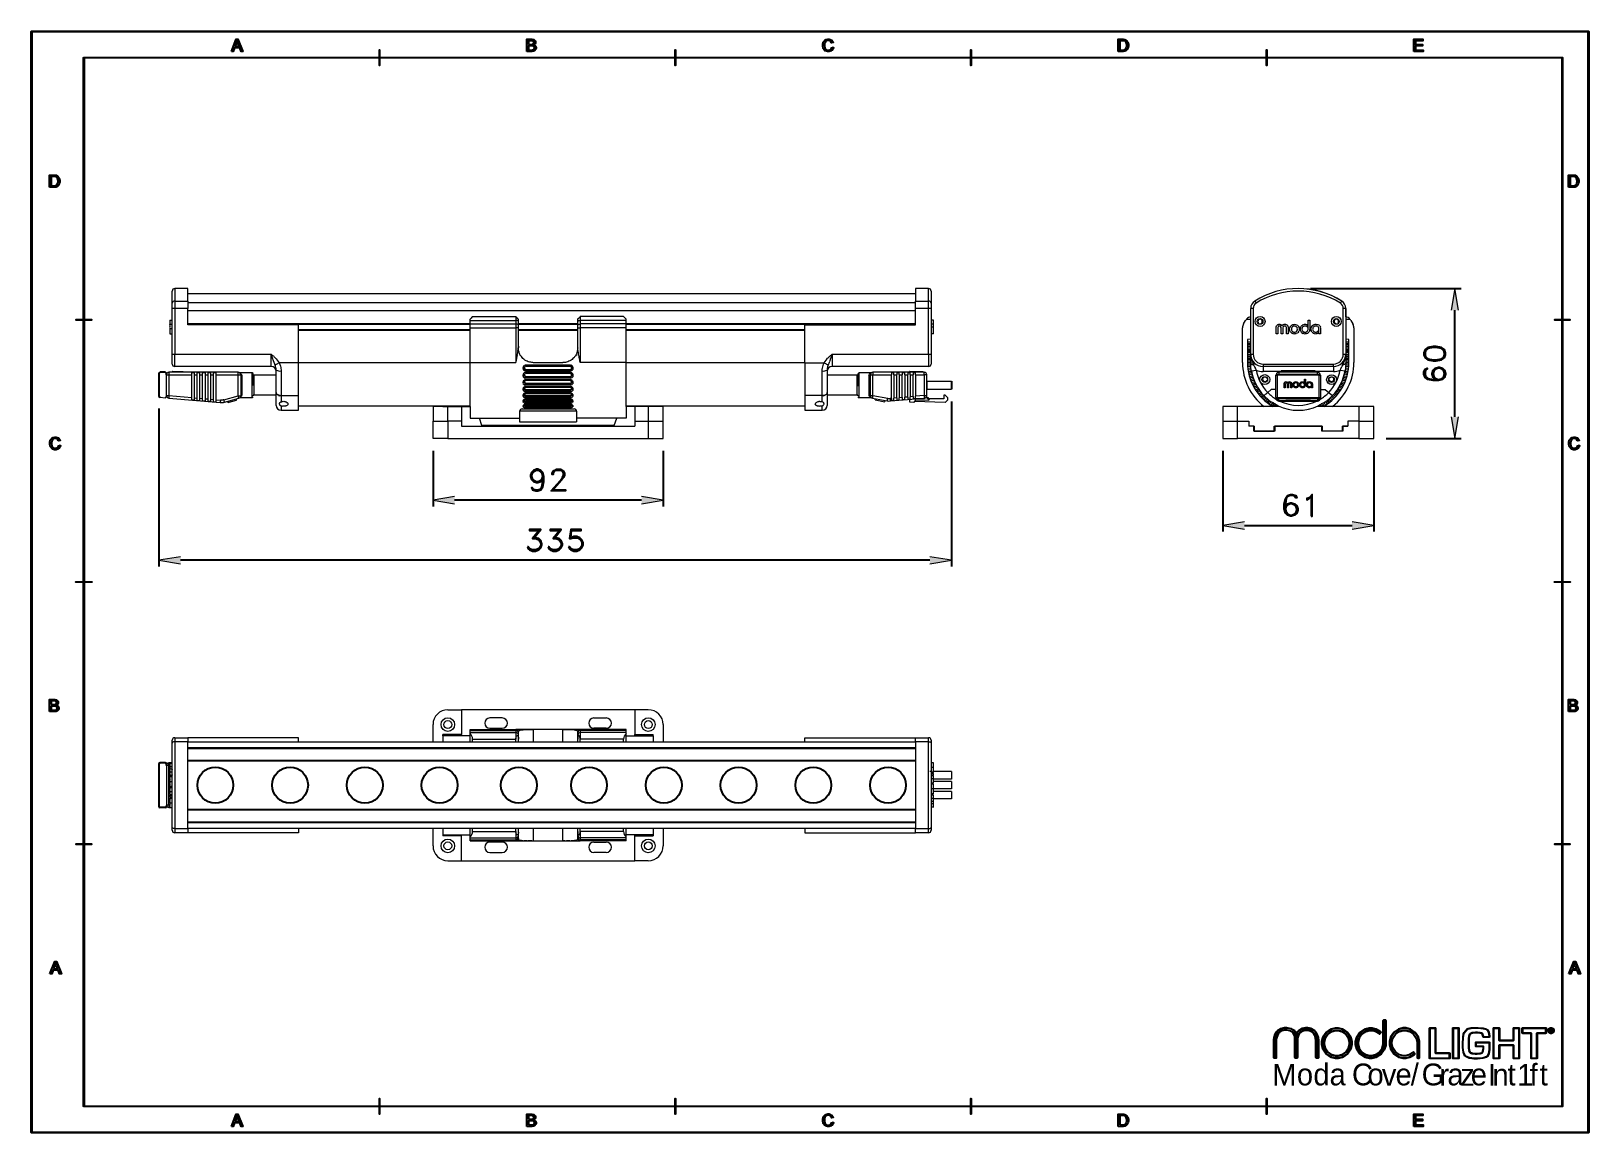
# Model space of a CAD drawing. Header units: inches. Extents: x 0.54 to 10.46, y 0.74 to 7.76.
import ezdxf

# ---------------------------------------------------------------- set-up
doc = ezdxf.new("R2010")
doc.units = ezdxf.units.IN
doc.header["$MEASUREMENT"] = 0

# ---------------------------------------------------------------- blocks, each defined once
blk = doc.blocks.new('block 2')
at = {"color": 7, "lineweight": 25, "true_color": 0xffffff}
blk.add_lwpolyline([(0.8729, 0.9096), (10.2943, 0.9096), (10.2943, 7.5904), (0.8729, 7.5904), (0.8729, 0.9096)], dxfattribs=at)
blk = doc.blocks.new('block 3')
at = {"color": 7, "lineweight": 25, "true_color": 0xffffff}
blk.add_lwpolyline([(10.296, 0.9061), (0.8712, 0.9061), (0.8707, 0.9061), (0.8694, 0.9074), (0.8694, 0.9078), (0.8694, 7.5922), (0.8694, 7.5926), (0.8707, 7.5939), (0.8712, 7.5939), (10.296, 7.5939), (10.2964, 7.5939), (10.2977, 7.5926), (10.2977, 7.5922), (10.2977, 0.9078), (10.2977, 0.9074), (10.2964, 0.9061), (10.296, 0.9061)], dxfattribs=at)
blk = doc.blocks.new('block 4')
at = {"color": 7, "lineweight": 25, "true_color": 0xffffff}
blk.add_lwpolyline([(10.3461, 2.5782), (10.2458, 2.5782), (10.2457, 2.5782), (10.2452, 2.5788), (10.2452, 2.5789), (10.2452, 2.5792), (10.2457, 2.5796), (10.2458, 2.5796), (10.3461, 2.5796), (10.3463, 2.5796), (10.3468, 2.5792), (10.3468, 2.5789), (10.3468, 2.5788), (10.3463, 2.5782), (10.3461, 2.5782)], dxfattribs=at)
blk = doc.blocks.new('block 5')
at = {"color": 7, "lineweight": 25, "true_color": 0xffffff}
blk.add_lwpolyline([(10.3461, 5.9204), (10.2458, 5.9204), (10.2457, 5.9204), (10.2452, 5.9209), (10.2452, 5.9211), (10.2452, 5.9213), (10.2457, 5.9218), (10.2458, 5.9218), (10.3461, 5.9218), (10.3463, 5.9218), (10.3468, 5.9213), (10.3468, 5.9211), (10.3468, 5.9209), (10.3463, 5.9204), (10.3461, 5.9204)], dxfattribs=at)
blk = doc.blocks.new('block 6')
at = {"color": 7, "lineweight": 25, "true_color": 0xffffff}
blk.add_lwpolyline([(0.9213, 2.5782), (0.821, 2.5782), (0.8208, 2.5782), (0.8203, 2.5788), (0.8203, 2.5789), (0.8203, 2.5792), (0.8208, 2.5796), (0.821, 2.5796), (0.9213, 2.5796), (0.9215, 2.5796), (0.922, 2.5792), (0.922, 2.5789), (0.922, 2.5788), (0.9215, 2.5782), (0.9213, 2.5782)], dxfattribs=at)
blk = doc.blocks.new('block 7')
at = {"color": 7, "lineweight": 25, "true_color": 0xffffff}
blk.add_lwpolyline([(0.9213, 4.2493), (0.821, 4.2493), (0.8208, 4.2493), (0.8203, 4.2498), (0.8203, 4.25), (0.8203, 4.2502), (0.8208, 4.2507), (0.821, 4.2507), (0.9213, 4.2507), (0.9215, 4.2507), (0.922, 4.2502), (0.922, 4.25), (0.922, 4.2498), (0.9215, 4.2493), (0.9213, 4.2493)], dxfattribs=at)
blk = doc.blocks.new('block 8')
at = {"color": 7, "lineweight": 25, "true_color": 0xffffff}
blk.add_lwpolyline([(0.9213, 5.9204), (0.821, 5.9204), (0.8208, 5.9204), (0.8203, 5.9209), (0.8203, 5.9211), (0.8203, 5.9213), (0.8208, 5.9218), (0.821, 5.9218), (0.9213, 5.9218), (0.9215, 5.9218), (0.922, 5.9213), (0.922, 5.9211), (0.922, 5.9209), (0.9215, 5.9204), (0.9213, 5.9204)], dxfattribs=at)
blk = doc.blocks.new('block 9')
at = {"color": 7, "lineweight": 25, "true_color": 0xffffff}
blk.add_lwpolyline([(10.3607, 1.7844), (10.3871, 1.7844), (10.379, 1.806), (10.3783, 1.8077), (10.3737, 1.8211), (10.3735, 1.8222), (10.3732, 1.8209), (10.3697, 1.8086), (10.3693, 1.8074), (10.3607, 1.7844)], dxfattribs=at)
blk = doc.blocks.new('block 10')
at = {"color": 7, "lineweight": 25, "true_color": 0xffffff}
blk.add_lwpolyline([(10.3383, 1.7525), (10.3682, 1.8304), (10.3793, 1.8304), (10.4111, 1.7525), (10.3994, 1.7525), (10.3903, 1.7761), (10.3578, 1.7761), (10.3492, 1.7525), (10.3383, 1.7525)], dxfattribs=at)
blk = doc.blocks.new('block 11')
at = {"color": 7, "lineweight": 25, "true_color": 0xffffff}
blk.add_lwpolyline([(0.6778, 1.7844), (0.7041, 1.7844), (0.696, 1.806), (0.6953, 1.8077), (0.6907, 1.8211), (0.6905, 1.8222), (0.6902, 1.8209), (0.6867, 1.8086), (0.6863, 1.8074), (0.6778, 1.7844)], dxfattribs=at)
blk = doc.blocks.new('block 12')
at = {"color": 7, "lineweight": 25, "true_color": 0xffffff}
blk.add_lwpolyline([(0.6553, 1.7525), (0.6852, 1.8304), (0.6963, 1.8304), (0.7281, 1.7525), (0.7164, 1.7525), (0.7073, 1.7761), (0.6748, 1.7761), (0.6662, 1.7525), (0.6553, 1.7525)], dxfattribs=at)
blk = doc.blocks.new('block 13')
at = {"color": 7, "lineweight": 25, "true_color": 0xffffff}
blk.add_lwpolyline([(0.6627, 3.4328), (0.6821, 3.4328), (0.6838, 3.4328), (0.6887, 3.4331), (0.6891, 3.4332), (0.6897, 3.4333), (0.6946, 3.4351), (0.6951, 3.4353), (0.6954, 3.4355), (0.6987, 3.4392), (0.699, 3.4396), (0.6992, 3.4401), (0.7005, 3.4447), (0.7005, 3.4462), (0.7005, 3.4481), (0.6986, 3.4532), (0.6983, 3.4537), (0.6979, 3.4543), (0.6927, 3.458), (0.6921, 3.4582), (0.6914, 3.4584), (0.6833, 3.4595), (0.6807, 3.4595), (0.6627, 3.4595), (0.6627, 3.4328)], dxfattribs=at)
blk = doc.blocks.new('block 14')
at = {"color": 7, "lineweight": 25, "true_color": 0xffffff}
blk.add_lwpolyline([(0.6627, 3.4688), (0.6795, 3.4688), (0.682, 3.4688), (0.6888, 3.4695), (0.6894, 3.4696), (0.69, 3.4698), (0.695, 3.4731), (0.6953, 3.4735), (0.6956, 3.474), (0.6973, 3.4787), (0.6973, 3.4803), (0.6973, 3.482), (0.6957, 3.4866), (0.6954, 3.4871), (0.6951, 3.4876), (0.6907, 3.491), (0.6901, 3.4912), (0.6895, 3.4914), (0.6811, 3.4922), (0.6782, 3.4922), (0.6627, 3.4922), (0.6627, 3.4688)], dxfattribs=at)
blk = doc.blocks.new('block 15')
at = {"color": 7, "lineweight": 25, "true_color": 0xffffff}
blk.add_lwpolyline([(0.6524, 3.4236), (0.6524, 3.5014), (0.6816, 3.5014), (0.6852, 3.5014), (0.695, 3.4995), (0.6959, 3.4991), (0.6968, 3.4987), (0.7038, 3.4926), (0.7043, 3.4918), (0.7048, 3.491), (0.7074, 3.4839), (0.7074, 3.4815), (0.7074, 3.4792), (0.7052, 3.4729), (0.7047, 3.4721), (0.7042, 3.4714), (0.6974, 3.4655), (0.6965, 3.465), (0.6977, 3.4647), (0.7067, 3.4588), (0.7074, 3.458), (0.708, 3.4571), (0.7112, 3.4489), (0.7112, 3.4462), (0.7112, 3.4436), (0.7093, 3.4368), (0.7089, 3.436), (0.7085, 3.4352), (0.7037, 3.4292), (0.7031, 3.4288), (0.7025, 3.4283), (0.6954, 3.4251), (0.6946, 3.4249), (0.6938, 3.4247), (0.685, 3.4236), (0.6821, 3.4236), (0.6524, 3.4236)], dxfattribs=at)
blk = doc.blocks.new('block 16')
at = {"color": 7, "lineweight": 25, "true_color": 0xffffff}
blk.add_lwpolyline([(0.712, 5.122), (0.7223, 5.1194), (0.7218, 5.1172), (0.712, 5.1012), (0.7107, 5.1), (0.7093, 5.099), (0.6949, 5.0934), (0.6901, 5.0934), (0.685, 5.0934), (0.6709, 5.0977), (0.6696, 5.0985), (0.6683, 5.0993), (0.6583, 5.1117), (0.6576, 5.1133), (0.6569, 5.115), (0.6535, 5.1294), (0.6535, 5.1342), (0.6535, 5.1395), (0.6574, 5.1539), (0.6582, 5.1554), (0.6589, 5.1569), (0.6699, 5.1684), (0.6714, 5.1692), (0.6728, 5.17), (0.6859, 5.1738), (0.6903, 5.1738), (0.6952, 5.1738), (0.7086, 5.1689), (0.7099, 5.1679), (0.7112, 5.1669), (0.7205, 5.153), (0.721, 5.1512), (0.7109, 5.1488), (0.7104, 5.1502), (0.7039, 5.1605), (0.703, 5.1611), (0.7021, 5.1618), (0.693, 5.165), (0.69, 5.165), (0.6863, 5.165), (0.676, 5.1615), (0.675, 5.1608), (0.674, 5.16), (0.667, 5.1504), (0.6666, 5.1492), (0.6661, 5.148), (0.6641, 5.1377), (0.6641, 5.1342), (0.6641, 5.1299), (0.6665, 5.1182), (0.667, 5.1169), (0.6675, 5.1157), (0.675, 5.1065), (0.676, 5.1059), (0.677, 5.1053), (0.6862, 5.1022), (0.6893, 5.1022), (0.6929, 5.1022), (0.7029, 5.1063), (0.7039, 5.1072), (0.7049, 5.108), (0.7117, 5.1203), (0.712, 5.122)], dxfattribs=at)
blk = doc.blocks.new('block 17')
at = {"color": 7, "lineweight": 25, "true_color": 0xffffff}
blk.add_lwpolyline([(0.6631, 6.775), (0.6798, 6.775), (0.6827, 6.775), (0.691, 6.7762), (0.6918, 6.7764), (0.6925, 6.7766), (0.6984, 6.78), (0.6988, 6.7804), (0.6994, 6.781), (0.7041, 6.7892), (0.7045, 6.7903), (0.7048, 6.7913), (0.7066, 6.8018), (0.7066, 6.8053), (0.7066, 6.81), (0.7032, 6.8229), (0.7025, 6.824), (0.7018, 6.8251), (0.6938, 6.8325), (0.6928, 6.8328), (0.6921, 6.8331), (0.6826, 6.8344), (0.6795, 6.8344), (0.6631, 6.8344), (0.6631, 6.775)], dxfattribs=at)
blk = doc.blocks.new('block 18')
at = {"color": 7, "lineweight": 25, "true_color": 0xffffff}
blk.add_lwpolyline([(0.6529, 6.7658), (0.6529, 6.8436), (0.6797, 6.8436), (0.6831, 6.8436), (0.6927, 6.8427), (0.6935, 6.8424), (0.6946, 6.8422), (0.7041, 6.8376), (0.7049, 6.8369), (0.7059, 6.836), (0.7136, 6.825), (0.7141, 6.8236), (0.7146, 6.8223), (0.7172, 6.8094), (0.7172, 6.8051), (0.7172, 6.8012), (0.7154, 6.7905), (0.7151, 6.7894), (0.7147, 6.7883), (0.7103, 6.7788), (0.7098, 6.7781), (0.7093, 6.7774), (0.7033, 6.7714), (0.7027, 6.771), (0.7021, 6.7706), (0.6943, 6.7673), (0.6934, 6.7671), (0.6925, 6.7669), (0.6838, 6.7658), (0.6809, 6.7658), (0.6529, 6.7658)], dxfattribs=at)
blk = doc.blocks.new('block 19')
at = {"color": 7, "lineweight": 25, "true_color": 0xffffff}
blk.add_lwpolyline([(2.7561, 7.5414), (2.7559, 7.5414), (2.7555, 7.5419), (2.7555, 7.542), (2.7555, 7.6423), (2.7555, 7.6425), (2.7559, 7.643), (2.7561, 7.643), (2.7563, 7.643), (2.7568, 7.6425), (2.7568, 7.6423), (2.7568, 7.542), (2.7568, 7.5419), (2.7563, 7.5414), (2.7561, 7.5414)], dxfattribs=at)
blk = doc.blocks.new('block 20')
at = {"color": 7, "lineweight": 25, "true_color": 0xffffff}
blk.add_lwpolyline([(4.6411, 7.5414), (4.6409, 7.5414), (4.6404, 7.5419), (4.6404, 7.542), (4.6404, 7.6423), (4.6404, 7.6425), (4.6409, 7.643), (4.6411, 7.643), (4.6412, 7.643), (4.6418, 7.6425), (4.6418, 7.6423), (4.6418, 7.542), (4.6418, 7.5419), (4.6412, 7.5414), (4.6411, 7.5414)], dxfattribs=at)
blk = doc.blocks.new('block 21')
at = {"color": 7, "lineweight": 25, "true_color": 0xffffff}
blk.add_lwpolyline([(6.5261, 7.5414), (6.5258, 7.5414), (6.5254, 7.5419), (6.5254, 7.542), (6.5254, 7.6423), (6.5254, 7.6425), (6.5258, 7.643), (6.5261, 7.643), (6.5262, 7.643), (6.5268, 7.6425), (6.5268, 7.6423), (6.5268, 7.542), (6.5268, 7.5419), (6.5262, 7.5414), (6.5261, 7.5414)], dxfattribs=at)
blk = doc.blocks.new('block 22')
at = {"color": 7, "lineweight": 25, "true_color": 0xffffff}
blk.add_lwpolyline([(8.4111, 7.5414), (8.4108, 7.5414), (8.4103, 7.5419), (8.4103, 7.542), (8.4103, 7.6423), (8.4103, 7.6425), (8.4108, 7.643), (8.4111, 7.643), (8.4112, 7.643), (8.4118, 7.6425), (8.4118, 7.6423), (8.4118, 7.542), (8.4118, 7.5419), (8.4112, 7.5414), (8.4111, 7.5414)], dxfattribs=at)
blk = doc.blocks.new('block 23')
at = {"color": 7, "lineweight": 25, "true_color": 0xffffff}
blk.add_lwpolyline([(1.835, 7.6636), (1.8614, 7.6636), (1.8533, 7.6852), (1.8526, 7.6869), (1.848, 7.7003), (1.8477, 7.7013), (1.8475, 7.7001), (1.844, 7.6877), (1.8436, 7.6865), (1.835, 7.6636)], dxfattribs=at)
blk = doc.blocks.new('block 24')
at = {"color": 7, "lineweight": 25, "true_color": 0xffffff}
blk.add_lwpolyline([(1.8125, 7.6317), (1.8424, 7.7095), (1.8535, 7.7095), (1.8854, 7.6317), (1.8737, 7.6317), (1.8646, 7.6553), (1.8321, 7.6553), (1.8235, 7.6317), (1.8125, 7.6317)], dxfattribs=at)
blk = doc.blocks.new('block 25')
at = {"color": 7, "lineweight": 25, "true_color": 0xffffff}
blk.add_lwpolyline([(3.7049, 7.6409), (3.7243, 7.6409), (3.726, 7.6409), (3.731, 7.6412), (3.7314, 7.6412), (3.7319, 7.6413), (3.7368, 7.6432), (3.7373, 7.6434), (3.7377, 7.6437), (3.741, 7.6473), (3.7412, 7.6477), (3.7415, 7.6482), (3.7428, 7.6527), (3.7428, 7.6542), (3.7428, 7.6561), (3.7409, 7.6613), (3.7405, 7.6618), (3.7402, 7.6624), (3.735, 7.6661), (3.7343, 7.6664), (3.7336, 7.6666), (3.7256, 7.6676), (3.723, 7.6676), (3.7049, 7.6676), (3.7049, 7.6409)], dxfattribs=at)
blk = doc.blocks.new('block 26')
at = {"color": 7, "lineweight": 25, "true_color": 0xffffff}
blk.add_lwpolyline([(3.7049, 7.6768), (3.7218, 7.6768), (3.7242, 7.6768), (3.7311, 7.6776), (3.7316, 7.6777), (3.7322, 7.678), (3.7372, 7.6812), (3.7375, 7.6816), (3.7378, 7.6821), (3.7395, 7.6869), (3.7395, 7.6884), (3.7395, 7.6902), (3.7379, 7.6947), (3.7377, 7.6952), (3.7373, 7.6957), (3.7329, 7.6991), (3.7323, 7.6992), (3.7317, 7.6994), (3.7233, 7.7003), (3.7205, 7.7003), (3.7049, 7.7003), (3.7049, 7.6768)], dxfattribs=at)
blk = doc.blocks.new('block 27')
at = {"color": 7, "lineweight": 25, "true_color": 0xffffff}
blk.add_lwpolyline([(3.6946, 7.6317), (3.6946, 7.7095), (3.7239, 7.7095), (3.7274, 7.7095), (3.7372, 7.7076), (3.7381, 7.7071), (3.739, 7.7068), (3.7461, 7.7007), (3.7466, 7.6999), (3.7471, 7.6991), (3.7496, 7.692), (3.7496, 7.6896), (3.7496, 7.6873), (3.7474, 7.681), (3.7469, 7.6802), (3.7464, 7.6795), (3.7397, 7.6736), (3.7387, 7.6731), (3.7399, 7.6728), (3.749, 7.6669), (3.7496, 7.666), (3.7502, 7.6652), (3.7534, 7.657), (3.7534, 7.6542), (3.7534, 7.6518), (3.7515, 7.6449), (3.7511, 7.6441), (3.7507, 7.6433), (3.746, 7.6373), (3.7454, 7.6368), (3.7448, 7.6364), (3.7377, 7.6332), (3.7369, 7.633), (3.736, 7.6328), (3.7272, 7.6317), (3.7243, 7.6317), (3.6946, 7.6317)], dxfattribs=at)
blk = doc.blocks.new('block 28')
at = {"color": 7, "lineweight": 25, "true_color": 0xffffff}
blk.add_lwpolyline([(5.6392, 7.659), (5.6496, 7.6564), (5.649, 7.6542), (5.6393, 7.6382), (5.6379, 7.637), (5.6365, 7.636), (5.6221, 7.6304), (5.6173, 7.6304), (5.6122, 7.6304), (5.5982, 7.6347), (5.5969, 7.6355), (5.5955, 7.6363), (5.5855, 7.6487), (5.5849, 7.6503), (5.5842, 7.652), (5.5808, 7.6664), (5.5808, 7.6712), (5.5808, 7.6765), (5.5846, 7.6909), (5.5854, 7.6924), (5.5861, 7.6939), (5.5971, 7.7054), (5.5986, 7.7062), (5.6, 7.707), (5.6131, 7.7108), (5.6175, 7.7108), (5.6224, 7.7108), (5.6358, 7.7059), (5.6371, 7.7049), (5.6384, 7.7039), (5.6477, 7.69), (5.6482, 7.6882), (5.6381, 7.6858), (5.6376, 7.6872), (5.6311, 7.6975), (5.6302, 7.6981), (5.6294, 7.6988), (5.6202, 7.702), (5.6173, 7.702), (5.6135, 7.702), (5.6033, 7.6985), (5.6023, 7.6978), (5.6013, 7.6971), (5.5942, 7.6874), (5.5938, 7.6862), (5.5934, 7.685), (5.5914, 7.6747), (5.5914, 7.6712), (5.5914, 7.6669), (5.5938, 7.6552), (5.5943, 7.6539), (5.5947, 7.6527), (5.6022, 7.6435), (5.6033, 7.6429), (5.6042, 7.6423), (5.6134, 7.6392), (5.6165, 7.6392), (5.6201, 7.6392), (5.6301, 7.6433), (5.6311, 7.6442), (5.6321, 7.645), (5.6389, 7.6573), (5.6392, 7.659)], dxfattribs=at)
blk = doc.blocks.new('block 29')
at = {"color": 7, "lineweight": 25, "true_color": 0xffffff}
blk.add_lwpolyline([(7.4753, 7.6409), (7.4919, 7.6409), (7.4949, 7.6409), (7.5033, 7.6421), (7.504, 7.6423), (7.5047, 7.6426), (7.5106, 7.6459), (7.511, 7.6464), (7.5116, 7.647), (7.5164, 7.6552), (7.5167, 7.6562), (7.5171, 7.6572), (7.5188, 7.6677), (7.5188, 7.6712), (7.5188, 7.6759), (7.5154, 7.6889), (7.5148, 7.6899), (7.5141, 7.6911), (7.5059, 7.6984), (7.505, 7.6987), (7.5043, 7.699), (7.4948, 7.7003), (7.4917, 7.7003), (7.4753, 7.7003), (7.4753, 7.6409)], dxfattribs=at)
blk = doc.blocks.new('block 30')
at = {"color": 7, "lineweight": 25, "true_color": 0xffffff}
blk.add_lwpolyline([(7.465, 7.6317), (7.465, 7.7095), (7.4918, 7.7095), (7.4953, 7.7095), (7.5049, 7.7086), (7.5057, 7.7084), (7.5068, 7.7082), (7.5163, 7.7036), (7.5171, 7.7029), (7.5181, 7.702), (7.5258, 7.6909), (7.5263, 7.6896), (7.5268, 7.6882), (7.5294, 7.6754), (7.5294, 7.6711), (7.5294, 7.6672), (7.5276, 7.6565), (7.5273, 7.6553), (7.5269, 7.6542), (7.5225, 7.6448), (7.522, 7.644), (7.5215, 7.6433), (7.5155, 7.6374), (7.5149, 7.6369), (7.5143, 7.6365), (7.5065, 7.6333), (7.5056, 7.633), (7.5047, 7.6328), (7.496, 7.6317), (7.4931, 7.6317), (7.465, 7.6317)], dxfattribs=at)
blk = doc.blocks.new('block 31')
at = {"color": 7, "lineweight": 25, "true_color": 0xffffff}
blk.add_lwpolyline([(9.3502, 7.6317), (9.3502, 7.7095), (9.4065, 7.7095), (9.4065, 7.7003), (9.3605, 7.7003), (9.3605, 7.6765), (9.4036, 7.6765), (9.4036, 7.6674), (9.3605, 7.6674), (9.3605, 7.6409), (9.4083, 7.6409), (9.4083, 7.6317), (9.3502, 7.6317)], dxfattribs=at)
blk = doc.blocks.new('block 32')
at = {"color": 7, "lineweight": 25, "true_color": 0xffffff}
blk.add_lwpolyline([(2.7561, 0.857), (2.7559, 0.857), (2.7555, 0.8576), (2.7555, 0.8577), (2.7555, 0.958), (2.7555, 0.9582), (2.7559, 0.9587), (2.7561, 0.9587), (2.7563, 0.9587), (2.7568, 0.9582), (2.7568, 0.958), (2.7568, 0.8577), (2.7568, 0.8576), (2.7563, 0.857), (2.7561, 0.857)], dxfattribs=at)
blk = doc.blocks.new('block 33')
at = {"color": 7, "lineweight": 25, "true_color": 0xffffff}
blk.add_lwpolyline([(4.6411, 0.857), (4.6409, 0.857), (4.6404, 0.8576), (4.6404, 0.8577), (4.6404, 0.958), (4.6404, 0.9582), (4.6409, 0.9587), (4.6411, 0.9587), (4.6412, 0.9587), (4.6418, 0.9582), (4.6418, 0.958), (4.6418, 0.8577), (4.6418, 0.8576), (4.6412, 0.857), (4.6411, 0.857)], dxfattribs=at)
blk = doc.blocks.new('block 34')
at = {"color": 7, "lineweight": 25, "true_color": 0xffffff}
blk.add_lwpolyline([(6.5261, 0.857), (6.5258, 0.857), (6.5254, 0.8576), (6.5254, 0.8577), (6.5254, 0.958), (6.5254, 0.9582), (6.5258, 0.9587), (6.5261, 0.9587), (6.5262, 0.9587), (6.5268, 0.9582), (6.5268, 0.958), (6.5268, 0.8577), (6.5268, 0.8576), (6.5262, 0.857), (6.5261, 0.857)], dxfattribs=at)
blk = doc.blocks.new('block 35')
at = {"color": 7, "lineweight": 25, "true_color": 0xffffff}
blk.add_lwpolyline([(8.4111, 0.857), (8.4108, 0.857), (8.4103, 0.8576), (8.4103, 0.8577), (8.4103, 0.958), (8.4103, 0.9582), (8.4108, 0.9587), (8.4111, 0.9587), (8.4112, 0.9587), (8.4118, 0.9582), (8.4118, 0.958), (8.4118, 0.8577), (8.4118, 0.8576), (8.4112, 0.857), (8.4111, 0.857)], dxfattribs=at)
blk = doc.blocks.new('block 36')
at = {"color": 7, "lineweight": 25, "true_color": 0xffffff}
blk.add_lwpolyline([(1.835, 0.8122), (1.8614, 0.8122), (1.8533, 0.8338), (1.8526, 0.8355), (1.848, 0.8489), (1.8477, 0.8499), (1.8475, 0.8487), (1.844, 0.8363), (1.8436, 0.8351), (1.835, 0.8122)], dxfattribs=at)
blk = doc.blocks.new('block 37')
at = {"color": 7, "lineweight": 25, "true_color": 0xffffff}
blk.add_lwpolyline([(1.8125, 0.7803), (1.8424, 0.8581), (1.8535, 0.8581), (1.8854, 0.7803), (1.8737, 0.7803), (1.8646, 0.8038), (1.8321, 0.8038), (1.8235, 0.7803), (1.8125, 0.7803)], dxfattribs=at)
blk = doc.blocks.new('block 38')
at = {"color": 7, "lineweight": 25, "true_color": 0xffffff}
blk.add_lwpolyline([(3.7049, 0.7894), (3.7243, 0.7894), (3.726, 0.7894), (3.731, 0.7898), (3.7314, 0.7898), (3.7319, 0.7899), (3.7368, 0.7917), (3.7373, 0.7919), (3.7377, 0.7922), (3.741, 0.7958), (3.7412, 0.7963), (3.7415, 0.7968), (3.7428, 0.8013), (3.7428, 0.8028), (3.7428, 0.8047), (3.7409, 0.8099), (3.7405, 0.8104), (3.7402, 0.8109), (3.735, 0.8147), (3.7343, 0.8149), (3.7336, 0.8151), (3.7256, 0.8162), (3.723, 0.8162), (3.7049, 0.8162), (3.7049, 0.7894)], dxfattribs=at)
blk = doc.blocks.new('block 39')
at = {"color": 7, "lineweight": 25, "true_color": 0xffffff}
blk.add_lwpolyline([(3.7049, 0.8254), (3.7218, 0.8254), (3.7242, 0.8254), (3.7311, 0.8262), (3.7316, 0.8263), (3.7322, 0.8265), (3.7372, 0.8298), (3.7375, 0.8302), (3.7378, 0.8307), (3.7395, 0.8354), (3.7395, 0.837), (3.7395, 0.8387), (3.7379, 0.8433), (3.7377, 0.8438), (3.7373, 0.8443), (3.7329, 0.8477), (3.7323, 0.8478), (3.7317, 0.848), (3.7233, 0.8489), (3.7205, 0.8489), (3.7049, 0.8489), (3.7049, 0.8254)], dxfattribs=at)
blk = doc.blocks.new('block 40')
at = {"color": 7, "lineweight": 25, "true_color": 0xffffff}
blk.add_lwpolyline([(3.6946, 0.7803), (3.6946, 0.8581), (3.7239, 0.8581), (3.7274, 0.8581), (3.7372, 0.8562), (3.7381, 0.8557), (3.739, 0.8554), (3.7461, 0.8493), (3.7466, 0.8485), (3.7471, 0.8477), (3.7496, 0.8406), (3.7496, 0.8382), (3.7496, 0.8358), (3.7474, 0.8295), (3.7469, 0.8288), (3.7464, 0.8281), (3.7397, 0.8222), (3.7387, 0.8217), (3.7399, 0.8213), (3.749, 0.8155), (3.7496, 0.8146), (3.7502, 0.8138), (3.7534, 0.8056), (3.7534, 0.8028), (3.7534, 0.8003), (3.7515, 0.7935), (3.7511, 0.7926), (3.7507, 0.7919), (3.746, 0.7859), (3.7454, 0.7854), (3.7448, 0.785), (3.7377, 0.7818), (3.7369, 0.7816), (3.736, 0.7814), (3.7272, 0.7803), (3.7243, 0.7803), (3.6946, 0.7803)], dxfattribs=at)
blk = doc.blocks.new('block 41')
at = {"color": 7, "lineweight": 25, "true_color": 0xffffff}
blk.add_lwpolyline([(5.6392, 0.8076), (5.6496, 0.805), (5.649, 0.8028), (5.6393, 0.7867), (5.6379, 0.7856), (5.6365, 0.7845), (5.6221, 0.7789), (5.6173, 0.7789), (5.6122, 0.7789), (5.5982, 0.7833), (5.5969, 0.7841), (5.5955, 0.7849), (5.5855, 0.7973), (5.5849, 0.7989), (5.5842, 0.8005), (5.5808, 0.815), (5.5808, 0.8198), (5.5808, 0.8251), (5.5846, 0.8395), (5.5854, 0.841), (5.5861, 0.8425), (5.5971, 0.854), (5.5986, 0.8547), (5.6, 0.8555), (5.6131, 0.8594), (5.6175, 0.8594), (5.6224, 0.8594), (5.6358, 0.8545), (5.6371, 0.8535), (5.6384, 0.8525), (5.6477, 0.8385), (5.6482, 0.8368), (5.6381, 0.8344), (5.6376, 0.8358), (5.6311, 0.8461), (5.6302, 0.8467), (5.6294, 0.8474), (5.6202, 0.8506), (5.6173, 0.8506), (5.6135, 0.8506), (5.6033, 0.8471), (5.6023, 0.8463), (5.6013, 0.8456), (5.5942, 0.836), (5.5938, 0.8347), (5.5934, 0.8336), (5.5914, 0.8233), (5.5914, 0.8198), (5.5914, 0.8155), (5.5938, 0.8037), (5.5943, 0.8025), (5.5947, 0.8013), (5.6022, 0.792), (5.6033, 0.7914), (5.6042, 0.7908), (5.6134, 0.7878), (5.6165, 0.7878), (5.6201, 0.7878), (5.6301, 0.7919), (5.6311, 0.7928), (5.6321, 0.7936), (5.6389, 0.8059), (5.6392, 0.8076)], dxfattribs=at)
blk = doc.blocks.new('block 42')
at = {"color": 7, "lineweight": 25, "true_color": 0xffffff}
blk.add_lwpolyline([(7.4753, 0.7894), (7.4919, 0.7894), (7.4949, 0.7894), (7.5033, 0.7907), (7.504, 0.7909), (7.5047, 0.7912), (7.5106, 0.7945), (7.511, 0.7949), (7.5116, 0.7956), (7.5164, 0.8037), (7.5167, 0.8047), (7.5171, 0.8058), (7.5188, 0.8163), (7.5188, 0.8198), (7.5188, 0.8245), (7.5154, 0.8375), (7.5148, 0.8385), (7.5141, 0.8396), (7.5059, 0.847), (7.505, 0.8473), (7.5043, 0.8476), (7.4948, 0.8489), (7.4917, 0.8489), (7.4753, 0.8489), (7.4753, 0.7894)], dxfattribs=at)
blk = doc.blocks.new('block 43')
at = {"color": 7, "lineweight": 25, "true_color": 0xffffff}
blk.add_lwpolyline([(7.465, 0.7803), (7.465, 0.8581), (7.4918, 0.8581), (7.4953, 0.8581), (7.5049, 0.8572), (7.5057, 0.857), (7.5068, 0.8568), (7.5163, 0.8521), (7.5171, 0.8514), (7.5181, 0.8505), (7.5258, 0.8395), (7.5263, 0.8381), (7.5268, 0.8368), (7.5294, 0.8239), (7.5294, 0.8196), (7.5294, 0.8157), (7.5276, 0.805), (7.5273, 0.8039), (7.5269, 0.8027), (7.5225, 0.7933), (7.522, 0.7925), (7.5215, 0.7918), (7.5155, 0.7859), (7.5149, 0.7855), (7.5143, 0.7851), (7.5065, 0.7818), (7.5056, 0.7816), (7.5047, 0.7814), (7.496, 0.7803), (7.4931, 0.7803), (7.465, 0.7803)], dxfattribs=at)
blk = doc.blocks.new('block 44')
at = {"color": 7, "lineweight": 25, "true_color": 0xffffff}
blk.add_lwpolyline([(9.3502, 0.7803), (9.3502, 0.8581), (9.4065, 0.8581), (9.4065, 0.8489), (9.3605, 0.8489), (9.3605, 0.8251), (9.4036, 0.8251), (9.4036, 0.8159), (9.3605, 0.8159), (9.3605, 0.7894), (9.4083, 0.7894), (9.4083, 0.7803), (9.3502, 0.7803)], dxfattribs=at)
blk = doc.blocks.new('block 45')
at = {"color": 7, "lineweight": 25, "true_color": 0xffffff}
blk.add_lwpolyline([(10.3461, 4.2493), (10.2458, 4.2493), (10.2457, 4.2493), (10.2452, 4.2498), (10.2452, 4.25), (10.2452, 4.2502), (10.2457, 4.2507), (10.2458, 4.2507), (10.3461, 4.2507), (10.3463, 4.2507), (10.3468, 4.2502), (10.3468, 4.25), (10.3468, 4.2498), (10.3463, 4.2493), (10.3461, 4.2493)], dxfattribs=at)
blk = doc.blocks.new('block 46')
at = {"color": 7, "lineweight": 25, "true_color": 0xffffff}
blk.add_lwpolyline([(10.3457, 3.4328), (10.3651, 3.4328), (10.3668, 3.4328), (10.3717, 3.4331), (10.3721, 3.4332), (10.3727, 3.4333), (10.3776, 3.4351), (10.378, 3.4353), (10.3784, 3.4355), (10.3817, 3.4392), (10.3819, 3.4396), (10.3822, 3.4401), (10.3835, 3.4447), (10.3835, 3.4462), (10.3835, 3.4481), (10.3816, 3.4532), (10.3813, 3.4537), (10.3809, 3.4543), (10.3758, 3.458), (10.3751, 3.4582), (10.3744, 3.4584), (10.3664, 3.4595), (10.3637, 3.4595), (10.3457, 3.4595), (10.3457, 3.4328)], dxfattribs=at)
blk = doc.blocks.new('block 47')
at = {"color": 7, "lineweight": 25, "true_color": 0xffffff}
blk.add_lwpolyline([(10.3457, 3.4688), (10.3625, 3.4688), (10.365, 3.4688), (10.3718, 3.4695), (10.3723, 3.4696), (10.373, 3.4698), (10.3779, 3.4731), (10.3783, 3.4735), (10.3786, 3.474), (10.3803, 3.4787), (10.3803, 3.4803), (10.3803, 3.482), (10.3787, 3.4866), (10.3784, 3.4871), (10.3781, 3.4876), (10.3736, 3.491), (10.3731, 3.4912), (10.3725, 3.4914), (10.364, 3.4922), (10.3613, 3.4922), (10.3457, 3.4922), (10.3457, 3.4688)], dxfattribs=at)
blk = doc.blocks.new('block 48')
at = {"color": 7, "lineweight": 25, "true_color": 0xffffff}
blk.add_lwpolyline([(10.3354, 3.4236), (10.3354, 3.5014), (10.3646, 3.5014), (10.3682, 3.5014), (10.378, 3.4995), (10.3789, 3.4991), (10.3798, 3.4987), (10.3868, 3.4926), (10.3874, 3.4918), (10.3879, 3.491), (10.3904, 3.4839), (10.3904, 3.4815), (10.3904, 3.4792), (10.3881, 3.4729), (10.3877, 3.4721), (10.3872, 3.4714), (10.3804, 3.4655), (10.3796, 3.465), (10.3807, 3.4647), (10.3898, 3.4588), (10.3904, 3.458), (10.391, 3.4571), (10.3942, 3.4489), (10.3942, 3.4462), (10.3942, 3.4436), (10.3923, 3.4368), (10.3919, 3.436), (10.3915, 3.4352), (10.3867, 3.4292), (10.3862, 3.4288), (10.3856, 3.4283), (10.3785, 3.4251), (10.3777, 3.4249), (10.3768, 3.4247), (10.368, 3.4236), (10.3651, 3.4236), (10.3354, 3.4236)], dxfattribs=at)
blk = doc.blocks.new('block 49')
at = {"color": 7, "lineweight": 25, "true_color": 0xffffff}
blk.add_lwpolyline([(10.395, 5.122), (10.4053, 5.1194), (10.4048, 5.1172), (10.3951, 5.1012), (10.3937, 5.1), (10.3923, 5.099), (10.3779, 5.0934), (10.3731, 5.0934), (10.3679, 5.0934), (10.3539, 5.0977), (10.3527, 5.0985), (10.3513, 5.0993), (10.3413, 5.1117), (10.3407, 5.1133), (10.34, 5.115), (10.3365, 5.1294), (10.3365, 5.1342), (10.3365, 5.1395), (10.3403, 5.1539), (10.3412, 5.1554), (10.3419, 5.1569), (10.3529, 5.1684), (10.3544, 5.1692), (10.3558, 5.17), (10.3689, 5.1738), (10.3733, 5.1738), (10.3782, 5.1738), (10.3915, 5.1689), (10.3929, 5.1679), (10.3942, 5.1669), (10.4035, 5.153), (10.404, 5.1512), (10.3939, 5.1488), (10.3934, 5.1502), (10.3868, 5.1605), (10.386, 5.1611), (10.3851, 5.1618), (10.376, 5.165), (10.373, 5.165), (10.3693, 5.165), (10.3591, 5.1615), (10.3581, 5.1608), (10.357, 5.16), (10.35, 5.1504), (10.3496, 5.1492), (10.3492, 5.148), (10.3472, 5.1377), (10.3472, 5.1342), (10.3472, 5.1299), (10.3496, 5.1182), (10.35, 5.1169), (10.3505, 5.1157), (10.358, 5.1065), (10.3591, 5.1059), (10.36, 5.1053), (10.3691, 5.1022), (10.3722, 5.1022), (10.3759, 5.1022), (10.3858, 5.1063), (10.3869, 5.1072), (10.3879, 5.108), (10.3946, 5.1203), (10.395, 5.122)], dxfattribs=at)
blk = doc.blocks.new('block 50')
at = {"color": 7, "lineweight": 25, "true_color": 0xffffff}
blk.add_lwpolyline([(10.3461, 6.775), (10.3627, 6.775), (10.3657, 6.775), (10.3741, 6.7762), (10.3748, 6.7764), (10.3755, 6.7766), (10.3813, 6.78), (10.3818, 6.7804), (10.3824, 6.781), (10.3872, 6.7892), (10.3875, 6.7903), (10.3879, 6.7913), (10.3896, 6.8018), (10.3896, 6.8053), (10.3896, 6.81), (10.3862, 6.8229), (10.3856, 6.824), (10.3849, 6.8251), (10.3767, 6.8325), (10.3758, 6.8328), (10.3751, 6.8331), (10.3656, 6.8344), (10.3625, 6.8344), (10.3461, 6.8344), (10.3461, 6.775)], dxfattribs=at)
blk = doc.blocks.new('block 51')
at = {"color": 7, "lineweight": 25, "true_color": 0xffffff}
blk.add_lwpolyline([(10.3358, 6.7658), (10.3358, 6.8436), (10.3626, 6.8436), (10.3661, 6.8436), (10.3757, 6.8427), (10.3765, 6.8424), (10.3776, 6.8422), (10.3871, 6.8376), (10.3879, 6.8369), (10.3889, 6.836), (10.3966, 6.825), (10.3971, 6.8236), (10.3976, 6.8223), (10.4002, 6.8094), (10.4002, 6.8051), (10.4002, 6.8012), (10.3984, 6.7905), (10.3981, 6.7894), (10.3977, 6.7883), (10.3933, 6.7788), (10.3928, 6.7781), (10.3923, 6.7774), (10.3863, 6.7714), (10.3857, 6.771), (10.3851, 6.7706), (10.3773, 6.7673), (10.3764, 6.7671), (10.3755, 6.7669), (10.3668, 6.7658), (10.3639, 6.7658), (10.3358, 6.7658)], dxfattribs=at)
blk = doc.blocks.new('block 52')
at = {"color": 7, "lineweight": 25, "true_color": 0xffffff}
blk.add_lwpolyline([(0.5387, 0.7425), (10.4614, 0.7425), (10.4614, 7.7575), (0.5387, 7.7575), (0.5387, 0.7425)], dxfattribs=at)
blk = doc.blocks.new('block 53')
at = {"color": 7, "lineweight": 25, "true_color": 0xffffff}
blk.add_lwpolyline([(10.4631, 0.739), (0.5369, 0.739), (0.5365, 0.739), (0.5352, 0.7403), (0.5352, 0.7407), (0.5352, 7.7593), (0.5352, 7.7597), (0.5365, 7.761), (0.5369, 7.761), (10.4631, 7.761), (10.4635, 7.761), (10.4648, 7.7597), (10.4648, 7.7593), (10.4648, 0.7407), (10.4648, 0.7403), (10.4635, 0.739), (10.4631, 0.739)], dxfattribs=at)
blk = doc.blocks.new('block 54')
at = {"color": 7, "lineweight": 25, "true_color": 0xffffff}
blk.add_open_spline([(8.6654, 1.3945), (8.6654, 1.3945), (8.6714, 1.3945), (8.6714, 1.3945), (8.6714, 1.3945), (8.6895, 1.3905), (8.6895, 1.3905), (8.6895, 1.3905), (8.7053, 1.381), (8.7053, 1.381), (8.7053, 1.381), (8.7078, 1.3783), (8.7078, 1.3783), (8.7078, 1.3783), (8.7113, 1.3746), (8.7113, 1.3746), (8.7113, 1.3746), (8.7191, 1.3607), (8.7191, 1.3607), (8.7191, 1.3607), (8.7247, 1.3422), (8.7247, 1.3422), (8.7247, 1.3422), (8.7264, 1.3273), (8.7264, 1.3273), (8.7264, 1.3273), (8.7265, 1.321), (8.7265, 1.321), (8.7265, 1.321), (8.7265, 1.3206), (8.7265, 1.3206), (8.7265, 1.3206), (8.7265, 1.2189), (8.7265, 1.2189), (8.7265, 1.2189), (8.7286, 1.216), (8.7286, 1.216), (8.7286, 1.216), (8.7293, 1.216), (8.7293, 1.216), (8.7293, 1.216), (8.7365, 1.216), (8.7365, 1.216), (8.7365, 1.216), (8.737, 1.216), (8.737, 1.216), (8.737, 1.216), (8.7384, 1.2164), (8.7384, 1.2164), (8.7384, 1.2164), (8.7386, 1.2165), (8.7386, 1.2165), (8.7386, 1.2165), (8.7387, 1.2166), (8.7387, 1.2166), (8.7387, 1.2166), (8.7394, 1.2184), (8.7394, 1.2184), (8.7394, 1.2184), (8.7394, 1.2189), (8.7394, 1.2189), (8.7394, 1.2189), (8.7394, 1.32), (8.7394, 1.32), (8.7394, 1.32), (8.7394, 1.3205), (8.7394, 1.3205), (8.7394, 1.3205), (8.7393, 1.3278), (8.7393, 1.3278), (8.7393, 1.3278), (8.7373, 1.3448), (8.7373, 1.3448), (8.7373, 1.3448), (8.7308, 1.3663), (8.7308, 1.3663), (8.7308, 1.3663), (8.7214, 1.3828), (8.7214, 1.3828), (8.7214, 1.3828), (8.7172, 1.3872), (8.7172, 1.3872), (8.7172, 1.3872), (8.714, 1.3905), (8.714, 1.3905), (8.714, 1.3905), (8.6946, 1.4024), (8.6946, 1.4024), (8.6946, 1.4024), (8.6727, 1.4074), (8.6727, 1.4074), (8.6727, 1.4074), (8.6654, 1.4074), (8.6654, 1.4074), (8.6654, 1.4074), (8.6581, 1.4074), (8.6581, 1.4074), (8.6581, 1.4074), (8.6362, 1.4024), (8.6362, 1.4024), (8.6362, 1.4024), (8.6169, 1.3905), (8.6169, 1.3905), (8.6169, 1.3905), (8.6137, 1.3871), (8.6137, 1.3871), (8.6137, 1.3871), (8.6097, 1.3828), (8.6097, 1.3828), (8.6097, 1.3828), (8.6006, 1.3668), (8.6006, 1.3668), (8.6006, 1.3668), (8.5943, 1.3459), (8.5943, 1.3459), (8.5943, 1.3459), (8.5924, 1.3289), (8.5924, 1.3289), (8.5924, 1.3289), (8.5923, 1.3211), (8.5923, 1.3211), (8.5923, 1.3211), (8.5924, 1.32), (8.5924, 1.32), (8.5924, 1.32), (8.5924, 1.2873), (8.5924, 1.2873), (8.5924, 1.2873), (8.6053, 1.2873), (8.6053, 1.2873), (8.6053, 1.2873), (8.6053, 1.3207), (8.6053, 1.3207), (8.6053, 1.3207), (8.6052, 1.3217), (8.6052, 1.3217), (8.6052, 1.3217), (8.6053, 1.3285), (8.6053, 1.3285), (8.6053, 1.3285), (8.6069, 1.3433), (8.6069, 1.3433), (8.6069, 1.3433), (8.6122, 1.3613), (8.6122, 1.3613), (8.6122, 1.3613), (8.6198, 1.3747), (8.6198, 1.3747), (8.6198, 1.3747), (8.6232, 1.3784), (8.6232, 1.3784), (8.6232, 1.3784), (8.6257, 1.3811), (8.6257, 1.3811), (8.6257, 1.3811), (8.6414, 1.3905), (8.6414, 1.3905), (8.6414, 1.3905), (8.6594, 1.3945), (8.6594, 1.3945), (8.6594, 1.3945), (8.6654, 1.3945), (8.6654, 1.3945)], degree=3, knots=[0, 0, 0, 0, 1, 1, 1, 2, 2, 2, 3, 3, 3, 4, 4, 4, 5, 5, 5, 6, 6, 6, 7, 7, 7, 8, 8, 8, 9, 9, 9, 10, 10, 10, 11, 11, 11, 12, 12, 12, 13, 13, 13, 14, 14, 14, 15, 15, 15, 16, 16, 16, 17, 17, 17, 18, 18, 18, 19, 19, 19, 20, 20, 20, 21, 21, 21, 22, 22, 22, 23, 23, 23, 24, 24, 24, 25, 25, 25, 26, 26, 26, 27, 27, 27, 28, 28, 28, 29, 29, 29, 30, 30, 30, 31, 31, 31, 32, 32, 32, 33, 33, 33, 34, 34, 34, 35, 35, 35, 36, 36, 36, 37, 37, 37, 38, 38, 38, 39, 39, 39, 40, 40, 40, 41, 41, 41, 42, 42, 42, 43, 43, 43, 44, 44, 44, 45, 45, 45, 46, 46, 46, 47, 47, 47, 48, 48, 48, 49, 49, 49, 50, 50, 50, 51, 51, 51, 52, 52, 52, 53, 53, 53, 54, 54, 54, 54], dxfattribs=at)
blk = doc.blocks.new('block 55')
at = {"color": 7, "lineweight": 25, "true_color": 0xffffff}
blk.add_lwpolyline([(8.7369, 1.2146), (8.7367, 1.2146), (8.7364, 1.2146), (8.7293, 1.2146), (8.7282, 1.2146), (8.7251, 1.2185), (8.7251, 1.2189), (8.7251, 1.3206), (8.7251, 1.321), (8.725, 1.3273), (8.7233, 1.3419), (8.7179, 1.36), (8.7103, 1.3738), (8.7068, 1.3774), (8.7043, 1.3801), (8.6889, 1.3892), (8.6712, 1.3931), (8.6654, 1.3931), (8.6595, 1.3931), (8.6419, 1.3892), (8.6267, 1.3801), (8.6242, 1.3774), (8.6208, 1.3739), (8.6135, 1.3606), (8.6083, 1.3429), (8.6066, 1.3283), (8.6066, 1.3217), (8.6066, 1.3208), (8.6067, 1.3203), (8.6067, 1.2867), (8.6067, 1.2865), (8.6061, 1.286), (8.606, 1.286), (8.5917, 1.286), (8.5915, 1.286), (8.591, 1.2865), (8.591, 1.2867), (8.591, 1.32), (8.591, 1.3211), (8.591, 1.3289), (8.593, 1.3463), (8.5994, 1.3675), (8.6086, 1.3837), (8.6128, 1.3881), (8.616, 1.3915), (8.6356, 1.4036), (8.6579, 1.4088), (8.6654, 1.4088), (8.6728, 1.4088), (8.6952, 1.4036), (8.715, 1.3915), (8.7182, 1.3881), (8.7224, 1.3837), (8.7318, 1.3674), (8.7385, 1.3463), (8.7407, 1.3289), (8.7408, 1.3211), (8.7408, 1.32), (8.7408, 1.2189), (8.7408, 1.218), (8.7397, 1.2157), (8.7394, 1.2154), (8.7392, 1.2153), (8.7374, 1.2146), (8.7369, 1.2146)], dxfattribs=at)
blk = doc.blocks.new('block 56')
at = {"color": 7, "lineweight": 25, "true_color": 0xffffff}
blk.add_lwpolyline([(8.7401, 1.2189), (8.7401, 1.32), (8.7401, 1.321), (8.74, 1.3286), (8.7379, 1.3458), (8.7312, 1.367), (8.7219, 1.3832), (8.7177, 1.3876), (8.7145, 1.391), (8.6949, 1.403), (8.6728, 1.4081), (8.6654, 1.4081), (8.658, 1.4081), (8.6359, 1.403), (8.6164, 1.391), (8.6132, 1.3876), (8.6091, 1.3833), (8.6, 1.3671), (8.5936, 1.3459), (8.5917, 1.3287), (8.5917, 1.321), (8.5917, 1.32), (8.5917, 1.2867), (8.606, 1.2867), (8.606, 1.3203), (8.606, 1.3219), (8.6059, 1.3267), (8.6074, 1.3415), (8.6126, 1.3601), (8.6202, 1.3741), (8.6237, 1.3779), (8.6262, 1.3805), (8.6416, 1.3899), (8.6594, 1.3938), (8.6654, 1.3938), (8.6713, 1.3938), (8.6892, 1.3898), (8.7048, 1.3805), (8.7073, 1.3778), (8.7109, 1.3741), (8.7187, 1.36), (8.7241, 1.3414), (8.7257, 1.3268), (8.7258, 1.3222), (8.7258, 1.3206), (8.7258, 1.2189), (8.7267, 1.218), (8.7392, 1.218), (8.7401, 1.2189)], dxfattribs=at)
blk = doc.blocks.new('block 57')
at = {"color": 7, "lineweight": 25, "true_color": 0xffffff}
blk.add_lwpolyline([(8.8583, 1.4059), (8.849, 1.4059), (8.8213, 1.3984), (8.791, 1.378), (8.7706, 1.3478), (8.7632, 1.32), (8.7632, 1.3107), (8.7632, 1.3015), (8.7706, 1.2737), (8.791, 1.2435), (8.8213, 1.2231), (8.849, 1.2156), (8.8583, 1.2156), (8.8675, 1.2156), (8.8953, 1.2231), (8.9255, 1.2435), (8.9459, 1.2737), (8.9535, 1.3015), (8.9535, 1.3107), (8.9535, 1.32), (8.9459, 1.3478), (8.9255, 1.378), (8.8953, 1.3984), (8.8675, 1.4059), (8.8583, 1.4059)], dxfattribs=at)
blk = doc.blocks.new('block 58')
at = {"color": 7, "lineweight": 25, "true_color": 0xffffff}
blk.add_lwpolyline([(8.8583, 1.2142), (8.8489, 1.2142), (8.8207, 1.2218), (8.79, 1.2425), (8.7693, 1.2732), (8.7617, 1.3014), (8.7617, 1.3107), (8.7617, 1.3202), (8.7693, 1.3483), (8.79, 1.379), (8.8207, 1.3997), (8.8489, 1.4073), (8.8583, 1.4073), (8.8677, 1.4073), (8.8959, 1.3997), (8.9266, 1.379), (8.9472, 1.3483), (8.9549, 1.3202), (8.9549, 1.3107), (8.9549, 1.3014), (8.9472, 1.2732), (8.9266, 1.2425), (8.8959, 1.2218), (8.8677, 1.2142), (8.8583, 1.2142)], dxfattribs=at)
blk = doc.blocks.new('block 59')
at = {"color": 7, "lineweight": 25, "true_color": 0xffffff}
blk.add_lwpolyline([(8.8583, 1.3912), (8.8504, 1.3912), (8.827, 1.3849), (8.8015, 1.3676), (8.7842, 1.3421), (8.7779, 1.3186), (8.7779, 1.3108), (8.7779, 1.303), (8.7842, 1.2795), (8.8015, 1.2539), (8.827, 1.2367), (8.8504, 1.2303), (8.8583, 1.2303), (8.8661, 1.2303), (8.8896, 1.2367), (8.9151, 1.2539), (8.9324, 1.2795), (8.9387, 1.303), (8.9387, 1.3108), (8.9387, 1.3186), (8.9324, 1.3421), (8.9151, 1.3676), (8.8896, 1.3849), (8.8661, 1.3912), (8.8583, 1.3912)], dxfattribs=at)
blk = doc.blocks.new('block 60')
at = {"color": 7, "lineweight": 25, "true_color": 0xffffff}
blk.add_lwpolyline([(8.8583, 1.2289), (8.8503, 1.2289), (8.8265, 1.2354), (8.8005, 1.2529), (8.7829, 1.279), (8.7765, 1.3028), (8.7765, 1.3108), (8.7765, 1.3187), (8.7829, 1.3426), (8.8005, 1.3686), (8.8265, 1.3861), (8.8503, 1.3925), (8.8583, 1.3925), (8.8662, 1.3925), (8.8901, 1.3861), (8.9161, 1.3686), (8.9337, 1.3426), (8.9401, 1.3187), (8.9401, 1.3108), (8.9401, 1.3028), (8.9337, 1.279), (8.9161, 1.2529), (8.8901, 1.2354), (8.8662, 1.2289), (8.8583, 1.2289)], dxfattribs=at)
blk = doc.blocks.new('block 61')
at = {"color": 7, "lineweight": 25, "true_color": 0xffffff}
blk.add_lwpolyline([(8.8583, 1.2296), (8.8504, 1.2296), (8.8267, 1.236), (8.801, 1.2534), (8.7836, 1.2792), (8.7772, 1.3029), (8.7772, 1.3108), (8.7772, 1.3187), (8.7836, 1.3423), (8.801, 1.3681), (8.8267, 1.3855), (8.8504, 1.3919), (8.8583, 1.3919), (8.8662, 1.3919), (8.8898, 1.3855), (8.9156, 1.3681), (8.933, 1.3423), (8.9394, 1.3187), (8.9394, 1.3108), (8.9394, 1.3029), (8.933, 1.2792), (8.9156, 1.2534), (8.8898, 1.236), (8.8662, 1.2296), (8.8583, 1.2296)], dxfattribs=at)
blk = doc.blocks.new('block 62')
at = {"color": 7, "lineweight": 25, "true_color": 0xffffff}
blk.add_lwpolyline([(8.8583, 1.4066), (8.849, 1.4066), (8.821, 1.3991), (8.7906, 1.3785), (8.77, 1.348), (8.7625, 1.3201), (8.7625, 1.3108), (8.7625, 1.3015), (8.77, 1.2735), (8.7906, 1.243), (8.821, 1.2224), (8.849, 1.2149), (8.8583, 1.2149), (8.8676, 1.2149), (8.8956, 1.2224), (8.926, 1.243), (8.9466, 1.2735), (8.9542, 1.3015), (8.9542, 1.3108), (8.9542, 1.3201), (8.9466, 1.348), (8.926, 1.3785), (8.8956, 1.3991), (8.8676, 1.4066), (8.8583, 1.4066)], dxfattribs=at)
blk = doc.blocks.new('block 63')
at = {"color": 7, "lineweight": 25, "true_color": 0xffffff}
blk.add_open_spline([(9.074, 1.4059), (9.074, 1.4059), (9.0647, 1.4059), (9.0647, 1.4059), (9.0647, 1.4059), (9.037, 1.3984), (9.037, 1.3984), (9.037, 1.3984), (9.0067, 1.378), (9.0067, 1.378), (9.0067, 1.378), (8.9863, 1.3478), (8.9863, 1.3478), (8.9863, 1.3478), (8.9788, 1.32), (8.9788, 1.32), (8.9788, 1.32), (8.9788, 1.3107), (8.9788, 1.3107), (8.9788, 1.3107), (8.9788, 1.3015), (8.9788, 1.3015), (8.9788, 1.3015), (8.9863, 1.2737), (8.9863, 1.2737), (8.9863, 1.2737), (9.0067, 1.2435), (9.0067, 1.2435), (9.0067, 1.2435), (9.037, 1.2231), (9.037, 1.2231), (9.037, 1.2231), (9.0647, 1.2156), (9.0647, 1.2156), (9.0647, 1.2156), (9.074, 1.2156), (9.074, 1.2156), (9.074, 1.2156), (9.0829, 1.2156), (9.0829, 1.2156), (9.0829, 1.2156), (9.1095, 1.2225), (9.1095, 1.2225), (9.1095, 1.2225), (9.139, 1.2414), (9.139, 1.2414), (9.139, 1.2414), (9.1598, 1.2696), (9.1598, 1.2696), (9.1598, 1.2696), (9.1684, 1.2958), (9.1684, 1.2958), (9.1684, 1.2958), (9.169, 1.3046), (9.169, 1.3046), (9.169, 1.3046), (9.1692, 1.307), (9.1692, 1.307), (9.1692, 1.307), (9.1692, 1.4552), (9.1692, 1.4552), (9.1692, 1.4552), (9.1692, 1.4557), (9.1692, 1.4557), (9.1692, 1.4557), (9.1686, 1.4569), (9.1686, 1.4569), (9.1686, 1.4569), (9.1685, 1.457), (9.1685, 1.457), (9.1685, 1.457), (9.1684, 1.4571), (9.1684, 1.4571), (9.1684, 1.4571), (9.1669, 1.4575), (9.1669, 1.4575), (9.1669, 1.4575), (9.1586, 1.4575), (9.1586, 1.4575), (9.1586, 1.4575), (9.1581, 1.4575), (9.1581, 1.4575), (9.1581, 1.4575), (9.1566, 1.4569), (9.1566, 1.4569), (9.1566, 1.4569), (9.1564, 1.4568), (9.1564, 1.4568), (9.1564, 1.4568), (9.1563, 1.4566), (9.1563, 1.4566), (9.1563, 1.4566), (9.156, 1.455), (9.156, 1.455), (9.156, 1.455), (9.156, 1.3615), (9.156, 1.3615), (9.156, 1.3615), (9.156, 1.3573), (9.156, 1.3573), (9.156, 1.3573), (9.156, 1.3445), (9.156, 1.3445), (9.156, 1.3445), (9.1559, 1.3164), (9.1559, 1.3164), (9.1559, 1.3164), (9.1558, 1.3107), (9.1558, 1.3107), (9.1558, 1.3107), (9.1557, 1.3028), (9.1557, 1.3028), (9.1557, 1.3028), (9.1491, 1.2789), (9.1491, 1.2789), (9.1491, 1.2789), (9.1314, 1.2529), (9.1314, 1.2529), (9.1314, 1.2529), (9.1055, 1.2354), (9.1055, 1.2354), (9.1055, 1.2354), (9.0819, 1.229), (9.0819, 1.229), (9.0819, 1.229), (9.074, 1.229), (9.074, 1.229), (9.074, 1.229), (9.0661, 1.229), (9.0661, 1.229), (9.0661, 1.229), (9.0422, 1.2354), (9.0422, 1.2354), (9.0422, 1.2354), (9.0162, 1.2529), (9.0162, 1.2529), (9.0162, 1.2529), (8.9986, 1.2789), (8.9986, 1.2789), (8.9986, 1.2789), (8.9922, 1.3028), (8.9922, 1.3028), (8.9922, 1.3028), (8.9922, 1.3107), (8.9922, 1.3107), (8.9922, 1.3107), (8.9922, 1.3187), (8.9922, 1.3187), (8.9922, 1.3187), (8.9986, 1.3426), (8.9986, 1.3426), (8.9986, 1.3426), (9.0162, 1.3685), (9.0162, 1.3685), (9.0162, 1.3685), (9.0422, 1.3861), (9.0422, 1.3861), (9.0422, 1.3861), (9.0661, 1.3925), (9.0661, 1.3925), (9.0661, 1.3925), (9.074, 1.3925), (9.074, 1.3925), (9.074, 1.3925), (9.0815, 1.3925), (9.0815, 1.3925), (9.0815, 1.3925), (9.1041, 1.3868), (9.1041, 1.3868), (9.1041, 1.3868), (9.1262, 1.3739), (9.1262, 1.3739), (9.1262, 1.3739), (9.13, 1.3703), (9.13, 1.3703), (9.13, 1.3703), (9.1306, 1.3699), (9.1306, 1.3699), (9.1306, 1.3699), (9.1308, 1.3699), (9.1308, 1.3699), (9.1309, 1.3699), (9.131, 1.3699), (9.131, 1.3699), (9.131, 1.3699), (9.1313, 1.3701), (9.1313, 1.3701), (9.1313, 1.3702), (9.134, 1.3735), (9.134, 1.3735), (9.134, 1.3735), (9.1379, 1.3783), (9.1379, 1.3783), (9.1379, 1.3783), (9.1385, 1.379), (9.1385, 1.379), (9.1385, 1.379), (9.1385, 1.3791), (9.1385, 1.3791), (9.1385, 1.3791), (9.1388, 1.3799), (9.1388, 1.3799), (9.1388, 1.38), (9.1387, 1.3801), (9.1387, 1.3801), (9.1387, 1.3801), (9.1384, 1.3806), (9.1384, 1.3806), (9.1384, 1.3807), (9.1336, 1.3848), (9.1336, 1.3848), (9.1336, 1.3848), (9.1079, 1.3995), (9.1079, 1.3995), (9.1079, 1.3995), (9.0825, 1.4059), (9.0825, 1.4059), (9.0825, 1.4059), (9.074, 1.4059), (9.074, 1.4059)], degree=3, knots=[0, 0, 0, 0, 1, 1, 1, 2, 2, 2, 3, 3, 3, 4, 4, 4, 5, 5, 5, 6, 6, 6, 7, 7, 7, 8, 8, 8, 9, 9, 9, 10, 10, 10, 11, 11, 11, 12, 12, 12, 13, 13, 13, 14, 14, 14, 15, 15, 15, 16, 16, 16, 17, 17, 17, 18, 18, 18, 19, 19, 19, 20, 20, 20, 21, 21, 21, 22, 22, 22, 23, 23, 23, 24, 24, 24, 25, 25, 25, 26, 26, 26, 27, 27, 27, 28, 28, 28, 29, 29, 29, 30, 30, 30, 31, 31, 31, 32, 32, 32, 33, 33, 33, 34, 34, 34, 35, 35, 35, 36, 36, 36, 37, 37, 37, 38, 38, 38, 39, 39, 39, 40, 40, 40, 41, 41, 41, 42, 42, 42, 43, 43, 43, 44, 44, 44, 45, 45, 45, 46, 46, 46, 47, 47, 47, 48, 48, 48, 49, 49, 49, 50, 50, 50, 51, 51, 51, 52, 52, 52, 53, 53, 53, 54, 54, 54, 55, 55, 55, 56, 56, 56, 57, 57, 57, 58, 58, 58, 59, 59, 59, 60, 60, 60, 61, 61, 61, 62, 62, 62, 63, 63, 63, 64, 64, 64, 65, 65, 65, 66, 66, 66, 67, 67, 67, 68, 68, 68, 69, 69, 69, 70, 70, 70, 71, 71, 71, 72, 72, 72, 73, 73, 73, 73], dxfattribs=at)
blk = doc.blocks.new('block 64')
at = {"color": 7, "lineweight": 25, "true_color": 0xffffff}
blk.add_lwpolyline([(9.074, 1.2142), (9.0646, 1.2142), (9.0364, 1.2218), (9.0057, 1.2425), (8.9851, 1.2732), (8.9775, 1.3014), (8.9775, 1.3107), (8.9775, 1.3202), (8.9851, 1.3483), (9.0057, 1.379), (9.0364, 1.3997), (9.0646, 1.4073), (9.074, 1.4073), (9.0826, 1.4073), (9.1084, 1.4008), (9.1345, 1.386), (9.1393, 1.3817), (9.1402, 1.3804), (9.1402, 1.3802), (9.1402, 1.38), (9.1397, 1.3784), (9.1396, 1.3782), (9.139, 1.3775), (9.1351, 1.3727), (9.1324, 1.3693), (9.1322, 1.3691), (9.1311, 1.3685), (9.1308, 1.3685), (9.1303, 1.3685), (9.129, 1.3694), (9.1252, 1.3729), (9.1036, 1.3856), (9.0814, 1.3912), (9.074, 1.3912), (9.0662, 1.3912), (9.0427, 1.3849), (9.0171, 1.3676), (8.9999, 1.342), (8.9936, 1.3186), (8.9936, 1.3107), (8.9936, 1.3029), (8.9999, 1.2795), (9.0171, 1.2539), (9.0427, 1.2367), (9.0662, 1.2303), (9.074, 1.2303), (9.0817, 1.2303), (9.105, 1.2367), (9.1304, 1.2539), (9.1478, 1.2795), (9.1543, 1.303), (9.1544, 1.3108), (9.1545, 1.3165), (9.1546, 1.3445), (9.1546, 1.3573), (9.1546, 1.3615), (9.1545, 1.4549), (9.1551, 1.4574), (9.1554, 1.4577), (9.1556, 1.4579), (9.1578, 1.4589), (9.1586, 1.4589), (9.1667, 1.4589), (9.1692, 1.4583), (9.1695, 1.458), (9.1696, 1.4579), (9.1705, 1.4559), (9.1705, 1.4552), (9.1705, 1.3069), (9.1704, 1.3045), (9.1698, 1.2956), (9.1611, 1.2691), (9.14, 1.2404), (9.11, 1.2212), (9.083, 1.2142), (9.074, 1.2142)], dxfattribs=at)
blk = doc.blocks.new('block 65')
at = {"color": 7, "lineweight": 25, "true_color": 0xffffff}
blk.add_lwpolyline([(9.1389, 1.3812), (9.1345, 1.3851), (9.1092, 1.3997), (9.0828, 1.4066), (9.074, 1.4066), (9.0647, 1.4066), (9.0367, 1.3991), (9.0062, 1.3785), (8.9857, 1.348), (8.9782, 1.3201), (8.9782, 1.3108), (8.9782, 1.3015), (8.9857, 1.2735), (9.0062, 1.243), (9.0367, 1.2224), (9.0647, 1.2148), (9.074, 1.2148), (9.083, 1.2148), (9.1099, 1.2218), (9.1397, 1.241), (9.1605, 1.2695), (9.1691, 1.2957), (9.1697, 1.3046), (9.1697, 1.3052), (9.1697, 1.3117), (9.1698, 1.3291), (9.1698, 1.3533), (9.1698, 1.3808), (9.1698, 1.4082), (9.1698, 1.432), (9.1698, 1.4488), (9.1699, 1.4552), (9.1691, 1.4559), (9.1631, 1.4579), (9.1586, 1.4582), (9.1577, 1.4574), (9.1566, 1.4417), (9.1557, 1.4086), (9.1553, 1.3761), (9.1553, 1.3614), (9.1553, 1.3447), (9.1552, 1.3165), (9.1551, 1.3108), (9.155, 1.3029), (9.1485, 1.2792), (9.1311, 1.2535), (9.1054, 1.2361), (9.0818, 1.2297), (9.074, 1.2297), (9.0661, 1.2297), (9.0425, 1.2361), (9.0166, 1.2535), (8.9992, 1.2792), (8.9929, 1.3029), (8.9929, 1.3108), (8.9929, 1.3187), (8.9992, 1.3423), (9.0166, 1.3681), (9.0425, 1.3855), (9.0661, 1.3919), (9.074, 1.3919), (9.0816, 1.3919), (9.1044, 1.386), (9.1258, 1.3733), (9.1295, 1.3699), (9.1301, 1.3699), (9.1383, 1.3799), (9.1389, 1.3812)], dxfattribs=at)
blk = doc.blocks.new('block 66')
at = {"color": 7, "lineweight": 25, "true_color": 0xffffff}
blk.add_lwpolyline([(9.2896, 1.4059), (9.2803, 1.4059), (9.2526, 1.3985), (9.2225, 1.3781), (9.2021, 1.3479), (9.1946, 1.3203), (9.1946, 1.311), (9.1946, 1.3018), (9.2021, 1.2741), (9.2225, 1.2439), (9.2526, 1.2236), (9.2803, 1.2161), (9.2896, 1.2161), (9.2982, 1.2161), (9.324, 1.2226), (9.3494, 1.2373), (9.3538, 1.2413), (9.354, 1.2414), (9.3535, 1.2433), (9.3468, 1.2518), (9.3466, 1.252), (9.3455, 1.2517), (9.3417, 1.2481), (9.3197, 1.2352), (9.2971, 1.2294), (9.2896, 1.2294), (9.2816, 1.2294), (9.2578, 1.2359), (9.2319, 1.2534), (9.2144, 1.2793), (9.208, 1.3031), (9.208, 1.311), (9.208, 1.319), (9.2144, 1.3427), (9.2319, 1.3687), (9.2578, 1.3862), (9.2816, 1.3926), (9.2896, 1.3926), (9.2975, 1.3926), (9.3213, 1.3862), (9.3472, 1.3687), (9.3647, 1.3427), (9.3711, 1.319), (9.3711, 1.311), (9.3711, 1.2209), (9.3711, 1.2202), (9.3719, 1.2183), (9.3721, 1.2181), (9.3723, 1.2179), (9.3738, 1.2173), (9.3743, 1.2173), (9.3818, 1.2173), (9.3822, 1.2173), (9.3835, 1.2177), (9.3837, 1.2179), (9.3838, 1.218), (9.3845, 1.2195), (9.3845, 1.22), (9.3845, 1.311), (9.3845, 1.3203), (9.377, 1.3479), (9.3566, 1.3781), (9.3265, 1.3985), (9.2988, 1.4059), (9.2896, 1.4059)], dxfattribs=at)
blk = doc.blocks.new('block 67')
at = {"color": 7, "lineweight": 25, "true_color": 0xffffff}
blk.add_open_spline([(9.2896, 1.2147), (9.2896, 1.2147), (9.2802, 1.2147), (9.2802, 1.2147), (9.2802, 1.2147), (9.2521, 1.2223), (9.2521, 1.2223), (9.2521, 1.2223), (9.2215, 1.243), (9.2215, 1.243), (9.2215, 1.243), (9.2008, 1.2736), (9.2008, 1.2736), (9.2008, 1.2736), (9.1933, 1.3017), (9.1933, 1.3017), (9.1933, 1.3017), (9.1933, 1.311), (9.1933, 1.311), (9.1933, 1.311), (9.1933, 1.3204), (9.1933, 1.3204), (9.1933, 1.3204), (9.2008, 1.3485), (9.2008, 1.3485), (9.2008, 1.3485), (9.2215, 1.3791), (9.2215, 1.3791), (9.2215, 1.3791), (9.2521, 1.3997), (9.2521, 1.3997), (9.2521, 1.3997), (9.2802, 1.4073), (9.2802, 1.4073), (9.2802, 1.4073), (9.2896, 1.4073), (9.2896, 1.4073), (9.2896, 1.4073), (9.2989, 1.4073), (9.2989, 1.4073), (9.2989, 1.4073), (9.327, 1.3997), (9.327, 1.3997), (9.327, 1.3997), (9.3576, 1.3791), (9.3576, 1.3791), (9.3576, 1.3791), (9.3783, 1.3485), (9.3783, 1.3485), (9.3783, 1.3485), (9.3859, 1.3204), (9.3859, 1.3204), (9.3859, 1.3204), (9.3859, 1.311), (9.3859, 1.311), (9.3859, 1.311), (9.3859, 1.22), (9.3859, 1.22), (9.3859, 1.22), (9.3859, 1.2192), (9.3859, 1.2192), (9.3859, 1.2192), (9.3848, 1.2171), (9.3848, 1.2171), (9.3848, 1.2171), (9.3846, 1.2169), (9.3846, 1.2169), (9.3846, 1.2169), (9.3843, 1.2166), (9.3843, 1.2166), (9.3843, 1.2166), (9.3823, 1.2159), (9.3823, 1.2159), (9.3823, 1.2159), (9.3817, 1.2159), (9.3817, 1.2159), (9.3817, 1.2159), (9.3743, 1.2159), (9.3743, 1.2159), (9.3743, 1.2159), (9.3715, 1.2168), (9.3715, 1.2168), (9.3715, 1.2168), (9.3712, 1.2171), (9.3712, 1.2171), (9.3712, 1.2171), (9.3709, 1.2173), (9.3709, 1.2173), (9.3709, 1.2173), (9.3698, 1.2201), (9.3698, 1.2201), (9.3698, 1.2201), (9.3698, 1.2209), (9.3698, 1.2209), (9.3698, 1.2209), (9.3698, 1.311), (9.3698, 1.311), (9.3698, 1.311), (9.3698, 1.3188), (9.3698, 1.3188), (9.3698, 1.3188), (9.3634, 1.3422), (9.3634, 1.3422), (9.3634, 1.3422), (9.3462, 1.3677), (9.3462, 1.3677), (9.3462, 1.3677), (9.3207, 1.3849), (9.3207, 1.3849), (9.3207, 1.3849), (9.2973, 1.3912), (9.2973, 1.3912), (9.2973, 1.3912), (9.2896, 1.3912), (9.2896, 1.3912), (9.2896, 1.3912), (9.2818, 1.3912), (9.2818, 1.3912), (9.2818, 1.3912), (9.2584, 1.3849), (9.2584, 1.3849), (9.2584, 1.3849), (9.2329, 1.3677), (9.2329, 1.3677), (9.2329, 1.3677), (9.2157, 1.3422), (9.2157, 1.3422), (9.2157, 1.3422), (9.2094, 1.3188), (9.2094, 1.3188), (9.2094, 1.3188), (9.2094, 1.311), (9.2094, 1.311), (9.2094, 1.311), (9.2094, 1.3032), (9.2094, 1.3032), (9.2094, 1.3032), (9.2157, 1.2798), (9.2157, 1.2798), (9.2157, 1.2798), (9.2329, 1.2543), (9.2329, 1.2543), (9.2329, 1.2543), (9.2584, 1.2371), (9.2584, 1.2371), (9.2584, 1.2371), (9.2818, 1.2308), (9.2818, 1.2308), (9.2818, 1.2308), (9.2896, 1.2308), (9.2896, 1.2308), (9.2896, 1.2308), (9.297, 1.2308), (9.297, 1.2308), (9.297, 1.2308), (9.3191, 1.2365), (9.3191, 1.2365), (9.3191, 1.2365), (9.3409, 1.2492), (9.3409, 1.2492), (9.3409, 1.2492), (9.3446, 1.2528), (9.3446, 1.2528), (9.3446, 1.2528), (9.3448, 1.2529), (9.3448, 1.2529), (9.3448, 1.2529), (9.3476, 1.253), (9.3476, 1.253), (9.3476, 1.253), (9.3478, 1.2527), (9.3478, 1.2527), (9.3478, 1.2527), (9.3547, 1.2442), (9.3547, 1.2442), (9.3547, 1.2441), (9.3548, 1.2439), (9.3548, 1.2439), (9.3548, 1.2439), (9.3551, 1.2405), (9.3551, 1.2405), (9.3551, 1.2405), (9.3548, 1.2402), (9.3548, 1.2402), (9.3548, 1.2402), (9.3503, 1.2361), (9.3503, 1.2361), (9.3503, 1.2361), (9.3245, 1.2213), (9.3245, 1.2213), (9.3245, 1.2213), (9.2983, 1.2147), (9.2983, 1.2147), (9.2983, 1.2147), (9.2896, 1.2147), (9.2896, 1.2147)], degree=3, knots=[0, 0, 0, 0, 1, 1, 1, 2, 2, 2, 3, 3, 3, 4, 4, 4, 5, 5, 5, 6, 6, 6, 7, 7, 7, 8, 8, 8, 9, 9, 9, 10, 10, 10, 11, 11, 11, 12, 12, 12, 13, 13, 13, 14, 14, 14, 15, 15, 15, 16, 16, 16, 17, 17, 17, 18, 18, 18, 19, 19, 19, 20, 20, 20, 21, 21, 21, 22, 22, 22, 23, 23, 23, 24, 24, 24, 25, 25, 25, 26, 26, 26, 27, 27, 27, 28, 28, 28, 29, 29, 29, 30, 30, 30, 31, 31, 31, 32, 32, 32, 33, 33, 33, 34, 34, 34, 35, 35, 35, 36, 36, 36, 37, 37, 37, 38, 38, 38, 39, 39, 39, 40, 40, 40, 41, 41, 41, 42, 42, 42, 43, 43, 43, 44, 44, 44, 45, 45, 45, 46, 46, 46, 47, 47, 47, 48, 48, 48, 49, 49, 49, 50, 50, 50, 51, 51, 51, 52, 52, 52, 53, 53, 53, 54, 54, 54, 55, 55, 55, 56, 56, 56, 57, 57, 57, 58, 58, 58, 59, 59, 59, 60, 60, 60, 61, 61, 61, 62, 62, 62, 63, 63, 63, 64, 64, 64, 65, 65, 65, 65], dxfattribs=at)
blk = doc.blocks.new('block 68')
at = {"color": 7, "lineweight": 25, "true_color": 0xffffff}
blk.add_lwpolyline([(9.3541, 1.2438), (9.3473, 1.2522), (9.3431, 1.2488), (9.3202, 1.2361), (9.2972, 1.2301), (9.2896, 1.2301), (9.2817, 1.2301), (9.2581, 1.2365), (9.2324, 1.2539), (9.215, 1.2796), (9.2087, 1.3032), (9.2087, 1.311), (9.2087, 1.3189), (9.215, 1.3425), (9.2324, 1.3682), (9.2581, 1.3856), (9.2817, 1.3919), (9.2896, 1.3919), (9.2974, 1.3919), (9.321, 1.3856), (9.3467, 1.3682), (9.3641, 1.3425), (9.3705, 1.3189), (9.3705, 1.311), (9.3705, 1.2209), (9.3714, 1.2199), (9.3776, 1.2172), (9.3818, 1.2166), (9.3826, 1.2175), (9.3837, 1.2329), (9.3847, 1.2651), (9.3851, 1.2968), (9.3852, 1.311), (9.3852, 1.3203), (9.3776, 1.3482), (9.3571, 1.3786), (9.3267, 1.3991), (9.2989, 1.4066), (9.2896, 1.4066), (9.2802, 1.4066), (9.2524, 1.3991), (9.222, 1.3786), (9.2015, 1.3482), (9.194, 1.3203), (9.194, 1.311), (9.194, 1.3017), (9.2015, 1.2739), (9.222, 1.2434), (9.2524, 1.2229), (9.2802, 1.2154), (9.2896, 1.2154), (9.2984, 1.2154), (9.3248, 1.2226), (9.3499, 1.2391), (9.3541, 1.2438)], dxfattribs=at)
blk = doc.blocks.new('block 69')
at = {"color": 7, "lineweight": 25, "true_color": 0xffffff}
blk.add_lwpolyline([(8.532, 1.4074), (8.5245, 1.4074), (8.5021, 1.4023), (8.4825, 1.3904), (8.4794, 1.3869), (8.4754, 1.3828), (8.4666, 1.3674), (8.4603, 1.3474), (8.4583, 1.3312), (8.4582, 1.3238), (8.4583, 1.3228), (8.4583, 1.2195), (8.459, 1.2171), (8.4592, 1.2169), (8.4593, 1.2167), (8.4607, 1.2161), (8.4612, 1.2161), (8.4686, 1.2161), (8.469, 1.2161), (8.4701, 1.2165), (8.4703, 1.2166), (8.4704, 1.2167), (8.4712, 1.2187), (8.4712, 1.2194), (8.4712, 1.3234), (8.4712, 1.3248), (8.4712, 1.3292), (8.4727, 1.3432), (8.4778, 1.361), (8.4854, 1.3746), (8.4888, 1.3782), (8.4914, 1.3809), (8.5073, 1.3905), (8.5258, 1.3945), (8.532, 1.3945), (8.5388, 1.3945), (8.5594, 1.3908), (8.5759, 1.3821), (8.5784, 1.3796), (8.5821, 1.3759), (8.591, 1.3532), (8.5925, 1.3308), (8.5925, 1.3273), (8.5924, 1.3269), (8.5924, 1.324), (8.5924, 1.3229), (8.5924, 1.2191), (8.5924, 1.2185), (8.5929, 1.2171), (8.5931, 1.2169), (8.5932, 1.2168), (8.5949, 1.2161), (8.5955, 1.2161), (8.6024, 1.2161), (8.6029, 1.2161), (8.6045, 1.2167), (8.6046, 1.2169), (8.6048, 1.2171), (8.6053, 1.2191), (8.6053, 1.3229), (8.6053, 1.3236), (8.6053, 1.325), (8.6053, 1.3255), (8.6053, 1.3272), (8.6054, 1.3312), (8.6034, 1.3569), (8.5922, 1.384), (8.5876, 1.3886), (8.5845, 1.3918), (8.5644, 1.4027), (8.5401, 1.4074), (8.532, 1.4074)], dxfattribs=at)
blk = doc.blocks.new('block 70')
at = {"color": 7, "lineweight": 25, "true_color": 0xffffff}
blk.add_lwpolyline([(8.4689, 1.2147), (8.4688, 1.2147), (8.4685, 1.2147), (8.4612, 1.2147), (8.4605, 1.2147), (8.4584, 1.2157), (8.4582, 1.2159), (8.4578, 1.2163), (8.4569, 1.2187), (8.4569, 1.2195), (8.4569, 1.3227), (8.4568, 1.3237), (8.4569, 1.3312), (8.459, 1.3477), (8.4653, 1.368), (8.4744, 1.3836), (8.4784, 1.3879), (8.4816, 1.3913), (8.5015, 1.4035), (8.5243, 1.4088), (8.532, 1.4088), (8.5402, 1.4088), (8.5649, 1.404), (8.5854, 1.3928), (8.5886, 1.3896), (8.5932, 1.3849), (8.6047, 1.3573), (8.6068, 1.3312), (8.6067, 1.3272), (8.6067, 1.3255), (8.6067, 1.3249), (8.6067, 1.3234), (8.6067, 1.3229), (8.6067, 1.2191), (8.6059, 1.2163), (8.6056, 1.2159), (8.6054, 1.2158), (8.6032, 1.2147), (8.6024, 1.2147), (8.5955, 1.2147), (8.5946, 1.2147), (8.5922, 1.2158), (8.592, 1.216), (8.5917, 1.2163), (8.591, 1.2184), (8.591, 1.2191), (8.591, 1.3229), (8.591, 1.3241), (8.591, 1.3269), (8.5911, 1.3273), (8.5911, 1.3308), (8.5896, 1.3528), (8.581, 1.375), (8.5774, 1.3786), (8.5751, 1.381), (8.5588, 1.3895), (8.5387, 1.3932), (8.532, 1.3932), (8.526, 1.3932), (8.5079, 1.3892), (8.4923, 1.3799), (8.4898, 1.3772), (8.4865, 1.3737), (8.4791, 1.3604), (8.474, 1.3429), (8.4726, 1.3292), (8.4726, 1.3249), (8.4726, 1.3234), (8.4726, 1.2194), (8.4726, 1.2184), (8.4714, 1.2157), (8.4712, 1.2155), (8.4709, 1.2153), (8.4689, 1.2147)], dxfattribs=at)
blk = doc.blocks.new('block 71')
at = {"color": 7, "lineweight": 25, "true_color": 0xffffff}
blk.add_lwpolyline([(8.6024, 1.2154), (8.5955, 1.2154), (8.5945, 1.2163), (8.5933, 1.2338), (8.5922, 1.2706), (8.5918, 1.3066), (8.5917, 1.3229), (8.5918, 1.3275), (8.5902, 1.3524), (8.5815, 1.3754), (8.5779, 1.3791), (8.5755, 1.3815), (8.5591, 1.3901), (8.5388, 1.3938), (8.532, 1.3938), (8.5259, 1.3938), (8.5076, 1.3898), (8.4918, 1.3804), (8.4893, 1.3777), (8.4859, 1.3741), (8.4784, 1.3606), (8.4733, 1.343), (8.4719, 1.3291), (8.4719, 1.3248), (8.4719, 1.3234), (8.4719, 1.2194), (8.4711, 1.2184), (8.4653, 1.2159), (8.4612, 1.2154), (8.4603, 1.2164), (8.4591, 1.2339), (8.458, 1.2706), (8.4576, 1.3065), (8.4576, 1.3227), (8.4575, 1.3236), (8.4576, 1.331), (8.4596, 1.3473), (8.4659, 1.3676), (8.4749, 1.3832), (8.4789, 1.3874), (8.4821, 1.3909), (8.5019, 1.4029), (8.5245, 1.4081), (8.532, 1.4081), (8.5402, 1.4081), (8.5646, 1.4033), (8.5849, 1.3923), (8.5881, 1.3891), (8.5927, 1.3844), (8.6041, 1.3572), (8.6061, 1.3312), (8.606, 1.3272), (8.606, 1.3261), (8.6059, 1.3084), (8.6055, 1.2711), (8.6045, 1.2339), (8.6033, 1.2164), (8.6024, 1.2154)], dxfattribs=at)
blk = doc.blocks.new('block 72')
at = {"color": 7, "lineweight": 25, "true_color": 0xffffff}
blk.add_lwpolyline([(9.4512, 1.2146), (9.577, 1.2146), (9.577, 1.246), (9.4872, 1.246), (9.487, 1.246), (9.4865, 1.2465), (9.4865, 1.2466), (9.4865, 1.4061), (9.4512, 1.4061), (9.4512, 1.2146)], dxfattribs=at)
blk = doc.blocks.new('block 73')
at = {"color": 7, "lineweight": 25, "true_color": 0xffffff}
blk.add_lwpolyline([(9.5777, 1.2132), (9.4506, 1.2132), (9.4503, 1.2132), (9.4498, 1.2137), (9.4498, 1.2139), (9.4498, 1.4068), (9.4498, 1.407), (9.4503, 1.4075), (9.4506, 1.4075), (9.4872, 1.4075), (9.4873, 1.4075), (9.4879, 1.407), (9.4879, 1.4068), (9.4879, 1.2473), (9.5777, 1.2473), (9.5778, 1.2473), (9.5783, 1.2469), (9.5783, 1.2466), (9.5783, 1.2139), (9.5783, 1.2137), (9.5778, 1.2132), (9.5777, 1.2132)], dxfattribs=at)
blk = doc.blocks.new('block 74')
at = {"color": 7, "lineweight": 25, "true_color": 0xffffff}
blk.add_lwpolyline([(9.4872, 1.4068), (9.4872, 1.2466), (9.5777, 1.2466), (9.5777, 1.2139), (9.4506, 1.2139), (9.4506, 1.4068), (9.4872, 1.4068)], dxfattribs=at)
blk = doc.blocks.new('block 75')
at = {"color": 7, "lineweight": 25, "true_color": 0xffffff}
blk.add_lwpolyline([(9.599, 1.2145), (9.6342, 1.2145), (9.6342, 1.4061), (9.599, 1.4061), (9.599, 1.2145)], dxfattribs=at)
blk = doc.blocks.new('block 76')
at = {"color": 7, "lineweight": 25, "true_color": 0xffffff}
blk.add_lwpolyline([(9.6349, 1.2132), (9.5983, 1.2132), (9.5981, 1.2132), (9.5976, 1.2137), (9.5976, 1.2139), (9.5976, 1.4068), (9.5976, 1.407), (9.5981, 1.4075), (9.5983, 1.4075), (9.6349, 1.4075), (9.6351, 1.4075), (9.6356, 1.407), (9.6356, 1.4068), (9.6356, 1.2139), (9.6356, 1.2137), (9.6351, 1.2132), (9.6349, 1.2132)], dxfattribs=at)
blk = doc.blocks.new('block 77')
at = {"color": 7, "lineweight": 25, "true_color": 0xffffff}
blk.add_lwpolyline([(9.5983, 1.4068), (9.6349, 1.4068), (9.6349, 1.2139), (9.5983, 1.2139), (9.5983, 1.4068)], dxfattribs=at)
blk = doc.blocks.new('block 78')
at = {"color": 7, "lineweight": 25, "true_color": 0xffffff}
blk.add_open_spline([(9.7486, 1.4078), (9.7486, 1.4078), (9.7402, 1.4078), (9.7402, 1.4078), (9.7402, 1.4078), (9.7151, 1.4061), (9.7151, 1.4061), (9.7151, 1.4061), (9.6958, 1.402), (9.6958, 1.402), (9.6958, 1.402), (9.6932, 1.4008), (9.6932, 1.4008), (9.6932, 1.4008), (9.6905, 1.3997), (9.6905, 1.3997), (9.6905, 1.3997), (9.6704, 1.3771), (9.6704, 1.3771), (9.6704, 1.3771), (9.6691, 1.3738), (9.6691, 1.3738), (9.6691, 1.3738), (9.668, 1.371), (9.668, 1.371), (9.668, 1.371), (9.6642, 1.3455), (9.6642, 1.3455), (9.6642, 1.3455), (9.6626, 1.3069), (9.6626, 1.3069), (9.6626, 1.3069), (9.6626, 1.294), (9.6626, 1.294), (9.6626, 1.294), (9.6626, 1.2838), (9.6626, 1.2838), (9.6626, 1.2838), (9.6666, 1.2531), (9.6666, 1.2531), (9.6666, 1.2531), (9.676, 1.2314), (9.676, 1.2314), (9.676, 1.2314), (9.6787, 1.2287), (9.6787, 1.2287), (9.6787, 1.2287), (9.6813, 1.2261), (9.6813, 1.2261), (9.6813, 1.2261), (9.7032, 1.2169), (9.7032, 1.2169), (9.7032, 1.2169), (9.7341, 1.2128), (9.7341, 1.2128), (9.7341, 1.2128), (9.7445, 1.2128), (9.7445, 1.2128), (9.7445, 1.2128), (9.7556, 1.2128), (9.7556, 1.2128), (9.7556, 1.2128), (9.789, 1.2159), (9.789, 1.2159), (9.789, 1.2159), (9.8118, 1.2228), (9.8118, 1.2228), (9.8118, 1.2228), (9.8144, 1.2248), (9.8144, 1.2248), (9.8144, 1.2248), (9.817, 1.2268), (9.817, 1.2268), (9.817, 1.2268), (9.826, 1.2441), (9.826, 1.2441), (9.826, 1.2441), (9.8299, 1.2697), (9.8299, 1.2697), (9.8299, 1.2697), (9.8299, 1.2782), (9.8299, 1.2782), (9.8299, 1.2782), (9.8293, 1.3158), (9.8293, 1.3158), (9.8293, 1.3158), (9.7457, 1.3158), (9.7457, 1.3158), (9.7457, 1.3158), (9.7457, 1.2902), (9.7457, 1.2902), (9.7457, 1.2902), (9.7935, 1.2902), (9.7935, 1.2902), (9.7935, 1.2902), (9.7936, 1.2902), (9.7936, 1.2902), (9.7936, 1.2902), (9.794, 1.29), (9.794, 1.29), (9.794, 1.29), (9.7942, 1.2895), (9.7942, 1.2895), (9.7942, 1.2895), (9.7941, 1.2815), (9.7941, 1.2815), (9.7941, 1.2815), (9.7941, 1.2764), (9.7941, 1.2764), (9.7941, 1.2764), (9.792, 1.261), (9.792, 1.261), (9.792, 1.261), (9.7871, 1.2508), (9.7871, 1.2508), (9.7871, 1.2508), (9.7857, 1.2496), (9.7857, 1.2496), (9.7857, 1.2496), (9.7843, 1.2485), (9.7843, 1.2485), (9.7843, 1.2485), (9.7719, 1.2445), (9.7719, 1.2445), (9.7719, 1.2445), (9.7533, 1.2428), (9.7533, 1.2428), (9.7533, 1.2428), (9.7472, 1.2428), (9.7472, 1.2428), (9.7472, 1.2428), (9.7407, 1.2428), (9.7407, 1.2428), (9.7407, 1.2428), (9.7216, 1.2449), (9.7216, 1.2449), (9.7216, 1.2449), (9.7088, 1.2496), (9.7088, 1.2496), (9.7088, 1.2496), (9.7074, 1.2509), (9.7074, 1.2509), (9.7074, 1.2509), (9.7059, 1.2522), (9.7059, 1.2522), (9.7059, 1.2522), (9.7008, 1.2642), (9.7008, 1.2642), (9.7008, 1.2642), (9.6987, 1.282), (9.6987, 1.282), (9.6987, 1.282), (9.6987, 1.2879), (9.6987, 1.2879), (9.6987, 1.2879), (9.6984, 1.3127), (9.6984, 1.3127), (9.6984, 1.3127), (9.6985, 1.332), (9.6985, 1.332), (9.6985, 1.332), (9.6985, 1.3381), (9.6985, 1.3381), (9.6985, 1.3381), (9.7007, 1.3563), (9.7007, 1.3563), (9.7007, 1.3563), (9.7058, 1.3684), (9.7058, 1.3684), (9.7058, 1.3684), (9.7073, 1.3697), (9.7073, 1.3697), (9.7073, 1.3697), (9.7088, 1.3711), (9.7088, 1.3711), (9.7088, 1.3711), (9.7219, 1.3758), (9.7219, 1.3758), (9.7219, 1.3758), (9.7416, 1.3778), (9.7416, 1.3778), (9.7416, 1.3778), (9.7482, 1.3778), (9.7482, 1.3778), (9.7482, 1.3778), (9.7542, 1.3778), (9.7542, 1.3778), (9.7542, 1.3778), (9.7722, 1.3767), (9.7722, 1.3767), (9.7722, 1.3767), (9.7838, 1.3739), (9.7838, 1.3739), (9.7838, 1.3739), (9.7851, 1.3731), (9.7851, 1.3731), (9.7851, 1.3731), (9.7863, 1.3723), (9.7863, 1.3723), (9.7863, 1.3723), (9.7934, 1.3528), (9.7934, 1.3528), (9.7934, 1.3528), (9.7936, 1.3497), (9.7936, 1.3497), (9.7936, 1.3497), (9.8293, 1.3497), (9.8293, 1.3497), (9.8293, 1.3497), (9.8293, 1.3558), (9.8293, 1.3558), (9.8293, 1.3558), (9.8256, 1.3798), (9.8256, 1.3798), (9.8256, 1.3798), (9.817, 1.3953), (9.817, 1.3953), (9.817, 1.3953), (9.8146, 1.397), (9.8146, 1.397), (9.8146, 1.397), (9.8122, 1.3988), (9.8122, 1.3988), (9.8122, 1.3988), (9.7907, 1.4051), (9.7907, 1.4051), (9.7907, 1.4051), (9.7591, 1.4078), (9.7591, 1.4078), (9.7591, 1.4078), (9.7486, 1.4078), (9.7486, 1.4078)], degree=3, knots=[0, 0, 0, 0, 1, 1, 1, 2, 2, 2, 3, 3, 3, 4, 4, 4, 5, 5, 5, 6, 6, 6, 7, 7, 7, 8, 8, 8, 9, 9, 9, 10, 10, 10, 11, 11, 11, 12, 12, 12, 13, 13, 13, 14, 14, 14, 15, 15, 15, 16, 16, 16, 17, 17, 17, 18, 18, 18, 19, 19, 19, 20, 20, 20, 21, 21, 21, 22, 22, 22, 23, 23, 23, 24, 24, 24, 25, 25, 25, 26, 26, 26, 27, 27, 27, 28, 28, 28, 29, 29, 29, 30, 30, 30, 31, 31, 31, 32, 32, 32, 33, 33, 33, 34, 34, 34, 35, 35, 35, 36, 36, 36, 37, 37, 37, 38, 38, 38, 39, 39, 39, 40, 40, 40, 41, 41, 41, 42, 42, 42, 43, 43, 43, 44, 44, 44, 45, 45, 45, 46, 46, 46, 47, 47, 47, 48, 48, 48, 49, 49, 49, 50, 50, 50, 51, 51, 51, 52, 52, 52, 53, 53, 53, 54, 54, 54, 55, 55, 55, 56, 56, 56, 57, 57, 57, 58, 58, 58, 59, 59, 59, 60, 60, 60, 61, 61, 61, 62, 62, 62, 63, 63, 63, 64, 64, 64, 65, 65, 65, 66, 66, 66, 67, 67, 67, 68, 68, 68, 69, 69, 69, 70, 70, 70, 71, 71, 71, 72, 72, 72, 73, 73, 73, 74, 74, 74, 75, 75, 75, 76, 76, 76, 77, 77, 77, 77], dxfattribs=at)
blk = doc.blocks.new('block 79')
at = {"color": 7, "lineweight": 25, "true_color": 0xffffff}
blk.add_lwpolyline([(9.7445, 1.2114), (9.734, 1.2114), (9.7027, 1.2156), (9.6804, 1.2251), (9.6777, 1.2278), (9.6749, 1.2305), (9.6654, 1.2526), (9.6613, 1.2836), (9.6613, 1.294), (9.6613, 1.307), (9.6629, 1.3458), (9.6667, 1.3715), (9.6678, 1.3743), (9.6691, 1.3777), (9.6899, 1.4009), (9.6926, 1.4021), (9.6953, 1.4033), (9.7149, 1.4074), (9.7401, 1.4092), (9.7486, 1.4092), (9.7592, 1.4092), (9.7911, 1.4065), (9.8129, 1.4), (9.8155, 1.3981), (9.818, 1.3963), (9.8268, 1.3803), (9.8307, 1.3568), (9.8307, 1.349), (9.8307, 1.3489), (9.8302, 1.3483), (9.83, 1.3483), (9.793, 1.3483), (9.7928, 1.3483), (9.7923, 1.3488), (9.7923, 1.349), (9.7921, 1.3521), (9.7855, 1.3713), (9.7843, 1.372), (9.7831, 1.3727), (9.7569, 1.3764), (9.7482, 1.3764), (9.7417, 1.3764), (9.7225, 1.3745), (9.7097, 1.37), (9.7083, 1.3687), (9.7069, 1.3675), (9.702, 1.3557), (9.7, 1.3379), (9.7, 1.332), (9.6998, 1.3127), (9.7001, 1.2879), (9.7001, 1.2822), (9.7022, 1.2648), (9.7069, 1.2532), (9.7084, 1.2519), (9.7097, 1.2507), (9.7222, 1.2462), (9.7409, 1.2443), (9.7472, 1.2443), (9.7532, 1.2443), (9.7714, 1.2459), (9.7835, 1.2497), (9.7849, 1.2507), (9.7862, 1.2518), (9.7927, 1.2741), (9.7927, 1.2816), (9.7928, 1.2888), (9.745, 1.2888), (9.7449, 1.2888), (9.7444, 1.2893), (9.7444, 1.2895), (9.7444, 1.3165), (9.7444, 1.3167), (9.7449, 1.3172), (9.745, 1.3172), (9.83, 1.3172), (9.8302, 1.3172), (9.8307, 1.3167), (9.8307, 1.3165), (9.8313, 1.2782), (9.8313, 1.2695), (9.8272, 1.2435), (9.8179, 1.2258), (9.8152, 1.2237), (9.8126, 1.2217), (9.7895, 1.2145), (9.7557, 1.2114), (9.7445, 1.2114)], dxfattribs=at)
blk = doc.blocks.new('block 80')
at = {"color": 7, "lineweight": 25, "true_color": 0xffffff}
blk.add_lwpolyline([(9.7451, 1.3165), (9.83, 1.3165), (9.8306, 1.2782), (9.8306, 1.2696), (9.8266, 1.2438), (9.8174, 1.2263), (9.8148, 1.2242), (9.8122, 1.2222), (9.7893, 1.2152), (9.7557, 1.2121), (9.7445, 1.2121), (9.7341, 1.2121), (9.7029, 1.2162), (9.6809, 1.2256), (9.6782, 1.2282), (9.6755, 1.231), (9.666, 1.2528), (9.662, 1.2837), (9.662, 1.294), (9.662, 1.307), (9.6635, 1.3457), (9.6673, 1.3713), (9.6684, 1.374), (9.6697, 1.3774), (9.6901, 1.4003), (9.6929, 1.4014), (9.6956, 1.4026), (9.715, 1.4068), (9.7402, 1.4085), (9.7486, 1.4085), (9.7592, 1.4085), (9.7909, 1.4058), (9.8125, 1.3994), (9.815, 1.3976), (9.8175, 1.3958), (9.8262, 1.38), (9.83, 1.3568), (9.83, 1.349), (9.793, 1.349), (9.7928, 1.3522), (9.7859, 1.3717), (9.7847, 1.3725), (9.7834, 1.3733), (9.757, 1.3771), (9.7482, 1.3771), (9.7417, 1.3771), (9.7221, 1.3752), (9.7092, 1.3706), (9.7078, 1.3692), (9.7063, 1.3679), (9.7014, 1.356), (9.6992, 1.3381), (9.6992, 1.332), (9.6991, 1.3127), (9.6994, 1.2879), (9.6994, 1.2821), (9.7015, 1.2645), (9.7065, 1.2527), (9.7079, 1.2514), (9.7093, 1.2501), (9.7219, 1.2456), (9.7408, 1.2435), (9.7472, 1.2435), (9.7533, 1.2435), (9.7717, 1.2452), (9.7839, 1.2491), (9.7853, 1.2502), (9.7867, 1.2513), (9.7934, 1.274), (9.7934, 1.2816), (9.7935, 1.2895), (9.7451, 1.2895), (9.7451, 1.3165)], dxfattribs=at)
blk = doc.blocks.new('block 81')
at = {"color": 7, "lineweight": 25, "true_color": 0xffffff}
blk.add_lwpolyline([(9.9849, 1.2146), (10.0201, 1.2146), (10.0201, 1.4061), (9.9849, 1.4061), (9.9849, 1.3281), (9.9849, 1.3279), (9.9843, 1.3274), (9.9842, 1.3274), (9.8937, 1.3274), (9.8935, 1.3274), (9.893, 1.3279), (9.893, 1.3281), (9.893, 1.4061), (9.8578, 1.4061), (9.8578, 1.2146), (9.893, 1.2146), (9.893, 1.2973), (9.893, 1.2975), (9.8935, 1.298), (9.8937, 1.298), (9.9842, 1.298), (9.9843, 1.298), (9.9849, 1.2975), (9.9849, 1.2973), (9.9849, 1.2146)], dxfattribs=at)
blk = doc.blocks.new('block 82')
at = {"color": 7, "lineweight": 25, "true_color": 0xffffff}
blk.add_lwpolyline([(10.0208, 1.2132), (9.9842, 1.2132), (9.984, 1.2132), (9.9835, 1.2137), (9.9835, 1.2139), (9.9835, 1.2966), (9.8944, 1.2966), (9.8944, 1.2139), (9.8944, 1.2137), (9.8939, 1.2132), (9.8937, 1.2132), (9.8571, 1.2132), (9.8569, 1.2132), (9.8564, 1.2137), (9.8564, 1.2139), (9.8564, 1.4068), (9.8564, 1.407), (9.8569, 1.4075), (9.8571, 1.4075), (9.8937, 1.4075), (9.8939, 1.4075), (9.8944, 1.407), (9.8944, 1.4068), (9.8944, 1.3288), (9.9835, 1.3288), (9.9835, 1.4068), (9.9835, 1.407), (9.984, 1.4075), (9.9842, 1.4075), (10.0208, 1.4075), (10.021, 1.4075), (10.0215, 1.407), (10.0215, 1.4068), (10.0215, 1.2139), (10.0215, 1.2137), (10.021, 1.2132), (10.0208, 1.2132)], dxfattribs=at)
blk = doc.blocks.new('block 83')
at = {"color": 7, "lineweight": 25, "true_color": 0xffffff}
blk.add_lwpolyline([(10.0208, 1.4068), (10.0208, 1.2139), (9.9842, 1.2139), (9.9842, 1.2973), (9.8937, 1.2973), (9.8937, 1.2139), (9.8571, 1.2139), (9.8571, 1.4068), (9.8937, 1.4068), (9.8937, 1.3281), (9.9842, 1.3281), (9.9842, 1.4068), (10.0208, 1.4068)], dxfattribs=at)
blk = doc.blocks.new('block 84')
at = {"color": 7, "lineweight": 25, "true_color": 0xffffff}
blk.add_lwpolyline([(10.0979, 1.2146), (10.1331, 1.2146), (10.1331, 1.374), (10.1331, 1.3742), (10.1336, 1.3747), (10.1338, 1.3747), (10.1908, 1.3747), (10.1908, 1.4061), (10.0422, 1.4061), (10.0422, 1.3747), (10.0972, 1.3747), (10.0974, 1.3747), (10.0979, 1.3742), (10.0979, 1.374), (10.0979, 1.2146)], dxfattribs=at)
blk = doc.blocks.new('block 85')
at = {"color": 7, "lineweight": 25, "true_color": 0xffffff}
blk.add_lwpolyline([(10.1338, 1.2132), (10.0972, 1.2132), (10.097, 1.2132), (10.0965, 1.2137), (10.0965, 1.2139), (10.0965, 1.3733), (10.0415, 1.3733), (10.0413, 1.3733), (10.0408, 1.3739), (10.0408, 1.374), (10.0408, 1.4068), (10.0408, 1.407), (10.0413, 1.4075), (10.0415, 1.4075), (10.1915, 1.4075), (10.1917, 1.4075), (10.1922, 1.407), (10.1922, 1.4068), (10.1922, 1.374), (10.1922, 1.3739), (10.1917, 1.3733), (10.1915, 1.3733), (10.1346, 1.3733), (10.1346, 1.2139), (10.1346, 1.2137), (10.134, 1.2132), (10.1338, 1.2132)], dxfattribs=at)
blk = doc.blocks.new('block 86')
at = {"color": 7, "lineweight": 25, "true_color": 0xffffff}
blk.add_lwpolyline([(10.1338, 1.374), (10.1338, 1.2139), (10.0972, 1.2139), (10.0972, 1.374), (10.0415, 1.374), (10.0415, 1.4068), (10.1915, 1.4068), (10.1915, 1.374), (10.1338, 1.374)], dxfattribs=at)
blk = doc.blocks.new('block 87')
at = {"color": 7, "lineweight": 25, "true_color": 0xffffff}
blk.add_lwpolyline([(10.224, 1.4066), (10.2211, 1.4066), (10.2125, 1.402), (10.2078, 1.3937), (10.2078, 1.3909), (10.2078, 1.388), (10.2125, 1.3796), (10.2211, 1.375), (10.224, 1.375), (10.2268, 1.375), (10.2354, 1.3796), (10.2401, 1.388), (10.2401, 1.3909), (10.2401, 1.3937), (10.2354, 1.4021), (10.2268, 1.4066), (10.224, 1.4066)], dxfattribs=at)
blk = doc.blocks.new('block 88')
at = {"color": 7, "lineweight": 25, "true_color": 0xffffff}
blk.add_lwpolyline([(10.224, 1.3735), (10.2209, 1.3735), (10.2115, 1.3786), (10.2064, 1.3878), (10.2064, 1.3909), (10.2064, 1.3939), (10.2115, 1.403), (10.2209, 1.408), (10.224, 1.408), (10.2271, 1.408), (10.2364, 1.4031), (10.2415, 1.3939), (10.2415, 1.3909), (10.2415, 1.3878), (10.2364, 1.3786), (10.2271, 1.3735), (10.224, 1.3735)], dxfattribs=at)
blk = doc.blocks.new('block 89')
at = {"color": 7, "lineweight": 25, "true_color": 0xffffff}
blk.add_lwpolyline([(10.224, 1.4033), (10.2218, 1.4033), (10.2154, 1.3997), (10.212, 1.3931), (10.212, 1.3909), (10.212, 1.3887), (10.2154, 1.382), (10.2219, 1.3784), (10.2241, 1.3784), (10.2262, 1.3784), (10.2325, 1.382), (10.2359, 1.3886), (10.2359, 1.3908), (10.2359, 1.3931), (10.2325, 1.3997), (10.2261, 1.4033), (10.224, 1.4033)], dxfattribs=at)
blk = doc.blocks.new('block 90')
at = {"color": 7, "lineweight": 25, "true_color": 0xffffff}
blk.add_lwpolyline([(10.2241, 1.3771), (10.2217, 1.3771), (10.2145, 1.381), (10.2106, 1.3884), (10.2106, 1.3909), (10.2106, 1.3933), (10.2145, 1.4007), (10.2216, 1.4047), (10.224, 1.4047), (10.2263, 1.4047), (10.2334, 1.4007), (10.2373, 1.3933), (10.2373, 1.3908), (10.2373, 1.3884), (10.2335, 1.3811), (10.2265, 1.3771), (10.2241, 1.3771)], dxfattribs=at)
blk = doc.blocks.new('block 91')
at = {"color": 7, "lineweight": 25, "true_color": 0xffffff}
blk.add_open_spline([(10.2283, 1.3829), (10.2283, 1.3829), (10.2309, 1.3829), (10.2309, 1.3829), (10.2309, 1.3829), (10.2308, 1.3831), (10.2308, 1.3831), (10.2308, 1.3831), (10.2302, 1.3859), (10.2302, 1.3859), (10.2302, 1.3859), (10.2301, 1.3862), (10.2301, 1.3862), (10.2301, 1.3862), (10.23, 1.3867), (10.23, 1.3867), (10.23, 1.3867), (10.2279, 1.3896), (10.2279, 1.3896), (10.2279, 1.3896), (10.2275, 1.3897), (10.2275, 1.3897), (10.2275, 1.3898), (10.2271, 1.3903), (10.2271, 1.3903), (10.2271, 1.3903), (10.2271, 1.3904), (10.2271, 1.3904), (10.2271, 1.3904), (10.2271, 1.3906), (10.2271, 1.3906), (10.2271, 1.3906), (10.2271, 1.3907), (10.2271, 1.3907), (10.2271, 1.3907), (10.2275, 1.3912), (10.2275, 1.3912), (10.2275, 1.3912), (10.2276, 1.3912), (10.2276, 1.3912), (10.2276, 1.3912), (10.228, 1.3914), (10.228, 1.3914), (10.228, 1.3914), (10.2305, 1.3937), (10.2305, 1.3937), (10.2305, 1.3937), (10.2305, 1.3944), (10.2305, 1.3944), (10.2305, 1.3944), (10.2305, 1.3952), (10.2305, 1.3952), (10.2305, 1.3952), (10.2293, 1.3974), (10.2293, 1.3974), (10.2293, 1.3974), (10.2292, 1.3975), (10.2292, 1.3975), (10.2292, 1.3975), (10.2289, 1.3976), (10.2289, 1.3976), (10.2289, 1.3976), (10.2252, 1.3985), (10.2252, 1.3985), (10.2252, 1.3985), (10.2239, 1.3985), (10.2239, 1.3985), (10.2239, 1.3985), (10.2225, 1.3985), (10.2225, 1.3985), (10.2225, 1.3985), (10.2186, 1.3982), (10.2186, 1.3982), (10.2186, 1.3982), (10.2183, 1.3981), (10.2183, 1.3981), (10.2183, 1.3981), (10.2183, 1.3829), (10.2183, 1.3829), (10.2183, 1.3829), (10.2207, 1.3829), (10.2207, 1.3829), (10.2207, 1.3829), (10.2207, 1.3889), (10.2207, 1.3889), (10.2207, 1.3889), (10.2207, 1.3891), (10.2207, 1.3891), (10.2207, 1.3891), (10.2212, 1.3895), (10.2212, 1.3895), (10.2212, 1.3895), (10.2214, 1.3895), (10.2214, 1.3895), (10.2214, 1.3895), (10.2232, 1.3895), (10.2232, 1.3895), (10.2232, 1.3895), (10.2242, 1.3895), (10.2242, 1.3895), (10.2242, 1.3895), (10.2272, 1.3869), (10.2272, 1.3869), (10.2272, 1.3869), (10.2273, 1.3863), (10.2273, 1.3863), (10.2273, 1.3863), (10.2275, 1.3854), (10.2275, 1.3854), (10.2275, 1.3854), (10.2276, 1.3852), (10.2276, 1.3852), (10.2276, 1.3852), (10.2282, 1.3831), (10.2282, 1.3831), (10.2282, 1.3831), (10.2283, 1.3829), (10.2283, 1.3829)], degree=3, knots=[0, 0, 0, 0, 1, 1, 1, 2, 2, 2, 3, 3, 3, 4, 4, 4, 5, 5, 5, 6, 6, 6, 7, 7, 7, 8, 8, 8, 9, 9, 9, 10, 10, 10, 11, 11, 11, 12, 12, 12, 13, 13, 13, 14, 14, 14, 15, 15, 15, 16, 16, 16, 17, 17, 17, 18, 18, 18, 19, 19, 19, 20, 20, 20, 21, 21, 21, 22, 22, 22, 23, 23, 23, 24, 24, 24, 25, 25, 25, 26, 26, 26, 27, 27, 27, 28, 28, 28, 29, 29, 29, 30, 30, 30, 31, 31, 31, 32, 32, 32, 33, 33, 33, 34, 34, 34, 35, 35, 35, 36, 36, 36, 37, 37, 37, 38, 38, 38, 39, 39, 39, 39], dxfattribs=at)
blk = doc.blocks.new('block 92')
at = {"color": 7, "lineweight": 25, "true_color": 0xffffff}
blk.add_open_spline([(10.232, 1.3816), (10.232, 1.3816), (10.2279, 1.3816), (10.2279, 1.3816), (10.2279, 1.3816), (10.2278, 1.3816), (10.2278, 1.3816), (10.2278, 1.3816), (10.2274, 1.3818), (10.2274, 1.3818), (10.2274, 1.3818), (10.2272, 1.3819), (10.2272, 1.3819), (10.2272, 1.3819), (10.2263, 1.3847), (10.2263, 1.3847), (10.2263, 1.3847), (10.2262, 1.385), (10.2262, 1.385), (10.2262, 1.385), (10.2259, 1.3861), (10.2259, 1.3861), (10.2259, 1.3861), (10.2259, 1.3864), (10.2259, 1.3864), (10.2259, 1.3864), (10.2238, 1.3882), (10.2238, 1.3882), (10.2238, 1.3882), (10.2232, 1.3882), (10.2232, 1.3882), (10.2232, 1.3882), (10.2221, 1.3882), (10.2221, 1.3882), (10.2221, 1.3882), (10.2221, 1.3822), (10.2221, 1.3822), (10.2221, 1.3822), (10.2221, 1.3821), (10.2221, 1.3821), (10.2221, 1.3821), (10.2216, 1.3816), (10.2216, 1.3816), (10.2216, 1.3816), (10.2214, 1.3816), (10.2214, 1.3816), (10.2214, 1.3816), (10.2176, 1.3816), (10.2176, 1.3816), (10.2176, 1.3816), (10.2174, 1.3816), (10.2174, 1.3816), (10.2174, 1.3816), (10.2169, 1.3821), (10.2169, 1.3821), (10.2169, 1.3821), (10.2169, 1.3822), (10.2169, 1.3822), (10.2169, 1.3822), (10.2169, 1.3987), (10.2169, 1.3987), (10.2169, 1.3987), (10.2169, 1.3989), (10.2169, 1.3989), (10.2169, 1.3989), (10.2173, 1.3994), (10.2173, 1.3994), (10.2173, 1.3994), (10.2174, 1.3994), (10.2174, 1.3994), (10.2174, 1.3994), (10.2178, 1.3995), (10.2178, 1.3995), (10.2178, 1.3995), (10.2224, 1.3999), (10.2224, 1.3999), (10.2224, 1.3999), (10.2239, 1.3999), (10.2239, 1.3999), (10.2239, 1.3999), (10.2254, 1.3999), (10.2254, 1.3999), (10.2254, 1.3999), (10.2296, 1.3988), (10.2296, 1.3988), (10.2296, 1.3988), (10.2299, 1.3986), (10.2299, 1.3986), (10.2299, 1.3986), (10.2303, 1.3984), (10.2303, 1.3984), (10.2303, 1.3984), (10.2319, 1.3954), (10.2319, 1.3954), (10.2319, 1.3954), (10.2319, 1.3944), (10.2319, 1.3944), (10.2319, 1.3944), (10.2319, 1.3934), (10.2319, 1.3934), (10.2319, 1.3934), (10.2296, 1.3906), (10.2296, 1.3906), (10.2296, 1.3906), (10.2292, 1.3904), (10.2292, 1.3904), (10.2292, 1.3904), (10.2295, 1.3903), (10.2295, 1.3903), (10.2295, 1.3903), (10.2314, 1.387), (10.2314, 1.387), (10.2314, 1.387), (10.2315, 1.3865), (10.2315, 1.3865), (10.2315, 1.3865), (10.2316, 1.386), (10.2316, 1.386), (10.2316, 1.386), (10.2325, 1.3828), (10.2325, 1.3828), (10.2325, 1.3828), (10.2326, 1.3827), (10.2326, 1.3827), (10.2326, 1.3826), (10.2326, 1.3819), (10.2326, 1.3819), (10.2326, 1.3819), (10.2326, 1.3818), (10.2326, 1.3818), (10.2326, 1.3818), (10.2322, 1.3816), (10.2322, 1.3816), (10.2322, 1.3816), (10.232, 1.3816), (10.232, 1.3816)], degree=3, knots=[0, 0, 0, 0, 1, 1, 1, 2, 2, 2, 3, 3, 3, 4, 4, 4, 5, 5, 5, 6, 6, 6, 7, 7, 7, 8, 8, 8, 9, 9, 9, 10, 10, 10, 11, 11, 11, 12, 12, 12, 13, 13, 13, 14, 14, 14, 15, 15, 15, 16, 16, 16, 17, 17, 17, 18, 18, 18, 19, 19, 19, 20, 20, 20, 21, 21, 21, 22, 22, 22, 23, 23, 23, 24, 24, 24, 25, 25, 25, 26, 26, 26, 27, 27, 27, 28, 28, 28, 29, 29, 29, 30, 30, 30, 31, 31, 31, 32, 32, 32, 33, 33, 33, 34, 34, 34, 35, 35, 35, 36, 36, 36, 37, 37, 37, 38, 38, 38, 39, 39, 39, 40, 40, 40, 41, 41, 41, 42, 42, 42, 43, 43, 43, 44, 44, 44, 45, 45, 45, 45], dxfattribs=at)
blk = doc.blocks.new('block 93')
at = {"color": 7, "lineweight": 25, "true_color": 0xffffff}
blk.add_open_spline([(10.2222, 1.3923), (10.2222, 1.3923), (10.2233, 1.3923), (10.2233, 1.3923), (10.2233, 1.3923), (10.2241, 1.3923), (10.2241, 1.3923), (10.2241, 1.3923), (10.2264, 1.3936), (10.2264, 1.3936), (10.2264, 1.3936), (10.2264, 1.3939), (10.2264, 1.3939), (10.2264, 1.3939), (10.2264, 1.3944), (10.2264, 1.3944), (10.2264, 1.3944), (10.2243, 1.3958), (10.2243, 1.3958), (10.2243, 1.3958), (10.2236, 1.3958), (10.2236, 1.3958), (10.2236, 1.3958), (10.2232, 1.3958), (10.2232, 1.3958), (10.2232, 1.3958), (10.2222, 1.3957), (10.2222, 1.3957), (10.2222, 1.3957), (10.2222, 1.3923), (10.2222, 1.3923)], degree=3, knots=[0, 0, 0, 0, 1, 1, 1, 2, 2, 2, 3, 3, 3, 4, 4, 4, 5, 5, 5, 6, 6, 6, 7, 7, 7, 8, 8, 8, 9, 9, 9, 10, 10, 10, 10], dxfattribs=at)
blk = doc.blocks.new('block 94')
at = {"color": 7, "lineweight": 25, "true_color": 0xffffff}
blk.add_lwpolyline([(10.2233, 1.3909), (10.2215, 1.3909), (10.2213, 1.3909), (10.2208, 1.3914), (10.2208, 1.3915), (10.2208, 1.3963), (10.2208, 1.3964), (10.2212, 1.3969), (10.2213, 1.3969), (10.2214, 1.397), (10.223, 1.3972), (10.2236, 1.3972), (10.2247, 1.3972), (10.2278, 1.3948), (10.2278, 1.3939), (10.2278, 1.3932), (10.2244, 1.3909), (10.2233, 1.3909)], dxfattribs=at)
blk = doc.blocks.new('block 95')
at = {"color": 250, "lineweight": 25, "true_color": 0x333333}
blk.add_lwpolyline([(10.2215, 1.3915), (10.2229, 1.3915), (10.2271, 1.3934), (10.2271, 1.394), (10.2263, 1.3945), (10.2216, 1.3924), (10.2215, 1.3915)], dxfattribs=at)
blk = doc.blocks.new('block 96')
at = {"color": 250, "lineweight": 25, "true_color": 0x333333}
blk.add_lwpolyline([(10.2214, 1.3823), (10.2205, 1.3823), (10.218, 1.3905), (10.2176, 1.3987), (10.2179, 1.3988), (10.2224, 1.3992), (10.2239, 1.3992), (10.2253, 1.3992), (10.2293, 1.3982), (10.2296, 1.398), (10.23, 1.3967), (10.2283, 1.3907), (10.2278, 1.3906), (10.2287, 1.3889), (10.2319, 1.3824), (10.232, 1.3823), (10.2308, 1.3824), (10.2267, 1.3858), (10.2266, 1.3862), (10.2258, 1.3869), (10.2214, 1.3889), (10.2214, 1.3823)], dxfattribs=at)
blk = doc.blocks.new('block 97')
at = {"color": 250, "lineweight": 25, "true_color": 0x333333}
blk.add_lwpolyline([(10.2113, 1.3909), (10.2113, 1.3886), (10.2149, 1.3816), (10.2218, 1.3778), (10.2241, 1.3778), (10.2263, 1.3778), (10.2331, 1.3816), (10.2367, 1.3885), (10.2367, 1.3907), (10.2367, 1.3931), (10.233, 1.4001), (10.2262, 1.404), (10.224, 1.404), (10.2217, 1.404), (10.2149, 1.4001), (10.2113, 1.3932), (10.2113, 1.3909)], dxfattribs=at)
blk = doc.blocks.new('block 98')
at = {"color": 250, "lineweight": 25, "true_color": 0x333333}
blk.add_lwpolyline([(10.2408, 1.3909), (10.2408, 1.3879), (10.2359, 1.3791), (10.227, 1.3742), (10.224, 1.3742), (10.221, 1.3742), (10.212, 1.3791), (10.2071, 1.3879), (10.2071, 1.3909), (10.2071, 1.3938), (10.212, 1.4025), (10.221, 1.4073), (10.224, 1.4073), (10.227, 1.4073), (10.2359, 1.4025), (10.2408, 1.3938), (10.2408, 1.3909)], dxfattribs=at)
blk = doc.blocks.new('block 99')
at = {"color": 7, "true_color": 0xffffff, "insert": (8.446, 1.0396), "char_height": 0.138889, "attachment_point": 7}
blk.add_mtext('\\fMyriad Pro|b0|i0|c0|p34;\\W1;M', dxfattribs=at)
blk = doc.blocks.new('block 100')
at = {"color": 7, "true_color": 0xffffff, "insert": (8.6037, 1.0396), "char_height": 0.138889, "attachment_point": 7}
blk.add_mtext('\\fMyriad Pro|b0|i0|c0|p34;\\W1;o', dxfattribs=at)
blk = doc.blocks.new('block 101')
at = {"color": 7, "true_color": 0xffffff, "insert": (8.7089, 1.0396), "char_height": 0.138889, "attachment_point": 7}
blk.add_mtext('\\fMyriad Pro|b0|i0|c0|p34;\\W1;d', dxfattribs=at)
blk = doc.blocks.new('block 102')
at = {"color": 7, "true_color": 0xffffff, "insert": (8.812, 1.0396), "char_height": 0.138889, "attachment_point": 7}
blk.add_mtext('\\fMyriad Pro|b0|i0|c0|p34;\\W1;a', dxfattribs=at)
blk = doc.blocks.new('block 103')
at = {"color": 7, "true_color": 0xffffff, "insert": (8.9547, 1.0396), "char_height": 0.138889, "attachment_point": 7}
blk.add_mtext('\\fMyriad Pro|b0|i0|c0|p34;\\W1;C', dxfattribs=at)
blk = doc.blocks.new('block 104')
at = {"color": 7, "true_color": 0xffffff, "insert": (9.054, 1.0396), "char_height": 0.138889, "attachment_point": 7}
blk.add_mtext('\\fMyriad Pro|b0|i0|c0|p34;\\W1;o', dxfattribs=at)
blk = doc.blocks.new('block 105')
at = {"color": 7, "true_color": 0xffffff, "insert": (9.1454, 1.0396), "char_height": 0.138889, "attachment_point": 7}
blk.add_mtext('\\fMyriad Pro|b0|i0|c0|p34;\\W1;v', dxfattribs=at)
blk = doc.blocks.new('block 106')
at = {"color": 7, "true_color": 0xffffff, "insert": (9.2325, 1.0396), "char_height": 0.138889, "attachment_point": 7}
blk.add_mtext('\\fMyriad Pro|b0|i0|c0|p34;\\W1;e', dxfattribs=at)
blk = doc.blocks.new('block 107')
at = {"color": 7, "true_color": 0xffffff, "insert": (9.3293, 1.0396), "char_height": 0.138889, "attachment_point": 7}
blk.add_mtext('\\fMyriad Pro|b0|i0|c0|p34;\\W1;/', dxfattribs=at)
blk = doc.blocks.new('block 108')
at = {"color": 7, "true_color": 0xffffff, "insert": (9.3991, 1.0396), "char_height": 0.138889, "attachment_point": 7}
blk.add_mtext('\\fMyriad Pro|b0|i0|c0|p34;\\W1;G', dxfattribs=at)
blk = doc.blocks.new('block 109')
at = {"color": 7, "true_color": 0xffffff, "insert": (9.5125, 1.0396), "char_height": 0.138889, "attachment_point": 7}
blk.add_mtext('\\fMyriad Pro|b0|i0|c0|p34;\\W1;r', dxfattribs=at)
blk = doc.blocks.new('block 110')
at = {"color": 7, "true_color": 0xffffff, "insert": (9.5632, 1.0396), "char_height": 0.138889, "attachment_point": 7}
blk.add_mtext('\\fMyriad Pro|b0|i0|c0|p34;\\W1;a', dxfattribs=at)
blk = doc.blocks.new('block 111')
at = {"color": 7, "true_color": 0xffffff, "insert": (9.6452, 1.0396), "char_height": 0.138889, "attachment_point": 7}
blk.add_mtext('\\fMyriad Pro|b0|i0|c0|p34;\\W1;z', dxfattribs=at)
blk = doc.blocks.new('block 112')
at = {"color": 7, "true_color": 0xffffff, "insert": (9.712, 1.0396), "char_height": 0.138889, "attachment_point": 7}
blk.add_mtext('\\fMyriad Pro|b0|i0|c0|p34;\\W1;e', dxfattribs=at)
blk = doc.blocks.new('block 113')
at = {"color": 7, "true_color": 0xffffff, "insert": (9.821, 1.0396), "char_height": 0.138889, "attachment_point": 7}
blk.add_mtext('\\fMyriad Pro|b0|i0|c0|p34;\\W1;I', dxfattribs=at)
blk = doc.blocks.new('block 114')
at = {"color": 7, "true_color": 0xffffff, "insert": (9.8505, 1.0396), "char_height": 0.138889, "attachment_point": 7}
blk.add_mtext('\\fMyriad Pro|b0|i0|c0|p34;\\W1;n', dxfattribs=at)
blk = doc.blocks.new('block 115')
at = {"color": 7, "true_color": 0xffffff, "insert": (9.9469, 1.0396), "char_height": 0.138889, "attachment_point": 7}
blk.add_mtext('\\fMyriad Pro|b0|i0|c0|p34;\\W1;t', dxfattribs=at)
blk = doc.blocks.new('block 116')
at = {"color": 7, "true_color": 0xffffff, "insert": (10.0075, 1.0396), "char_height": 0.138889, "attachment_point": 7}
blk.add_mtext('\\fMyriad Pro|b0|i0|c0|p34;\\W1;1', dxfattribs=at)
blk = doc.blocks.new('block 117')
at = {"color": 7, "true_color": 0xffffff, "insert": (10.0873, 1.0396), "char_height": 0.138889, "attachment_point": 7}
blk.add_mtext('\\fMyriad Pro|b0|i0|c0|p34;\\W1;f', dxfattribs=at)
blk = doc.blocks.new('block 118')
at = {"color": 7, "true_color": 0xffffff, "insert": (10.1511, 1.0396), "char_height": 0.138889, "attachment_point": 7}
blk.add_mtext('\\fMyriad Pro|b0|i0|c0|p34;\\W1;t', dxfattribs=at)
blk = doc.blocks.new('block 119')
at = {"true_color": 0xffffff}
h = blk.add_hatch(color=7, dxfattribs=at)
h.dxf.hatch_style = 2
h.paths.add_polyline_path([(9.6337, 5.9824), (9.6107, 6.1205), (9.5877, 5.9824)])
h = blk.add_hatch(color=7, dxfattribs=at)
h.dxf.hatch_style = 2
h.paths.add_polyline_path([(9.5877, 5.3025), (9.6107, 5.1644), (9.6337, 5.3025)])
h = blk.add_hatch(color=7, dxfattribs=at)
h.dxf.hatch_style = 2
h.paths.add_polyline_path([(3.2348, 4.7945), (3.0968, 4.7715), (3.2348, 4.7485)])
h = blk.add_hatch(color=7, dxfattribs=at)
h.dxf.hatch_style = 2
h.paths.add_polyline_path([(4.426, 4.7485), (4.5641, 4.7715), (4.426, 4.7945)])
h = blk.add_hatch(color=7, dxfattribs=at)
h.dxf.hatch_style = 2
h.paths.add_polyline_path([(8.269, 4.6334), (8.1309, 4.6104), (8.269, 4.5874)])
h = blk.add_hatch(color=7, dxfattribs=at)
h.dxf.hatch_style = 2
h.paths.add_polyline_path([(8.9553, 4.5874), (9.0934, 4.6104), (8.9553, 4.6334)])
h = blk.add_hatch(color=7, dxfattribs=at)
h.dxf.hatch_style = 2
h.paths.add_polyline_path([(1.4879, 4.4113), (1.3499, 4.3883), (1.4879, 4.3653)])
h = blk.add_hatch(color=7, dxfattribs=at)
h.dxf.hatch_style = 2
h.paths.add_polyline_path([(6.2641, 4.3653), (6.4022, 4.3883), (6.2641, 4.4113)])
at = {"color": 7, "lineweight": 15, "true_color": 0xffffff}
for points in [[(1.4346, 6.0276), (1.4346, 6.1047)], [(1.5339, 6.1205), (1.4503, 6.1205)], [(1.5339, 6.041), (1.5339, 6.1205)], [(6.1726, 6.0869), (1.5339, 6.0869)], [(6.2562, 6.1205), (6.1726, 6.1205)], [(6.1726, 6.1205), (6.1726, 6.041)], [(6.272, 6.1047), (6.272, 6.0276)], [(1.4503, 6.041), (1.4503, 5.9942), (1.4346, 5.9942), (1.4346, 6.0276)], [(1.4346, 5.7024), (1.4346, 5.9942)], [(1.4503, 6.041), (1.5339, 6.041), (1.5339, 5.9942)], [(1.4503, 5.9942), (1.4503, 5.7024)], [(1.5339, 5.9942), (1.4503, 5.9942)], [(6.1726, 6.0298), (1.5339, 6.0298)], [(1.5339, 5.889), (1.5339, 5.9942)], [(6.1726, 6.041), (6.2562, 6.041)], [(6.2562, 5.9942), (6.1726, 5.9942), (6.1726, 6.041)], [(6.1726, 5.889), (6.1726, 5.9942)], [(6.272, 6.0276), (6.272, 5.9942), (6.2562, 5.9942), (6.2562, 6.041)], [(6.2562, 5.7024), (6.2562, 5.9942)], [(6.272, 5.9942), (6.272, 5.7024)], [(8.325, 5.9942), (8.3092, 5.9942)], [(8.3092, 5.7024), (8.3092, 5.9942)], [(8.325, 5.9942), (8.325, 5.7024)], [(8.3352, 6.041), (8.3435, 6.0276)], [(8.8891, 6.041), (8.8808, 6.0276)], [(8.8993, 5.7024), (8.8993, 5.9942)], [(8.9151, 5.9942), (8.8993, 5.9942)], [(8.9151, 5.9942), (8.9151, 5.7024)], [(8.9151, 5.9406), (8.9151, 5.9942)], [(1.4188, 5.9187), (1.4188, 5.8948)], [(1.4188, 5.9187), (1.4346, 5.9187)], [(1.4188, 5.893), (1.4346, 5.893)], [(1.4188, 5.8658), (1.4346, 5.8658)], [(1.4188, 5.8658), (1.4188, 5.8325)], [(3.3334, 5.8921), (1.5339, 5.8921)], [(2.2392, 5.889), (1.5339, 5.889)], [(2.2392, 5.6472), (2.2392, 5.889)], [(3.3492, 5.9414), (3.3451, 5.9373), (3.3401, 5.9323), (3.3334, 5.9256)], [(3.3334, 5.9177), (3.3334, 5.9256)], [(3.3334, 5.9177), (3.6253, 5.9177)], [(3.3334, 5.8945), (3.3334, 5.9177)], [(3.3334, 5.8945), (3.6253, 5.8945)], [(3.3334, 5.8708), (3.3334, 5.8945)], [(3.3334, 5.8708), (3.6253, 5.8708)], [(3.3334, 5.6488), (3.3334, 5.8708)], [(3.3492, 5.9414), (3.6253, 5.9414)], [(3.6253, 5.9414), (3.6253, 5.9177)], [(3.6253, 5.9177), (3.6253, 5.8945)], [(3.6411, 5.9098), (3.6408, 5.9114), (3.6399, 5.9129), (3.6384, 5.9142), (3.6365, 5.9154), (3.6341, 5.9164), (3.6313, 5.9171), (3.6284, 5.9176), (3.6253, 5.9177)], [(3.6253, 5.8945), (3.6253, 5.8708)], [(3.6411, 5.8866), (3.6408, 5.8881), (3.6399, 5.8896), (3.6384, 5.891), (3.6365, 5.8922), (3.6341, 5.8932), (3.6313, 5.8939), (3.6284, 5.8943), (3.6253, 5.8945)], [(3.6411, 5.8708), (3.6253, 5.8708)], [(3.6253, 5.8708), (3.6253, 5.6488)], [(3.6411, 5.9098), (3.6411, 5.9256)], [(3.6411, 5.8866), (3.6411, 5.9098)], [(4.0197, 5.8921), (3.6411, 5.8921)], [(3.6411, 5.8708), (3.6411, 5.8866)], [(3.6411, 5.7535), (3.6411, 5.8708)], [(4.0197, 5.9098), (4.0197, 5.9256)], [(4.0197, 5.8866), (4.0197, 5.9098), (4.02, 5.9114), (4.0209, 5.9129), (4.0224, 5.9142), (4.0244, 5.9154), (4.0268, 5.9164), (4.0295, 5.9171), (4.0324, 5.9176), (4.0355, 5.9177)], [(4.0197, 5.8708), (4.0197, 5.8866), (4.02, 5.8881), (4.0209, 5.8896), (4.0224, 5.891), (4.0244, 5.8922), (4.0268, 5.8932), (4.0295, 5.8939), (4.0324, 5.8943), (4.0355, 5.8945)], [(4.0197, 5.8708), (4.0355, 5.8708)], [(4.0197, 5.7535), (4.0197, 5.8708)], [(4.0355, 5.9414), (4.0355, 5.9177)], [(4.3116, 5.9414), (4.0355, 5.9414)], [(4.0355, 5.9177), (4.0355, 5.8945)], [(4.3274, 5.9177), (4.0355, 5.9177)], [(4.0355, 5.8945), (4.0355, 5.8708)], [(4.3274, 5.8945), (4.0355, 5.8945)], [(4.3274, 5.8708), (4.0355, 5.8708)], [(4.0355, 5.8708), (4.0355, 5.6488)], [(4.3116, 5.9414), (4.3274, 5.9256)], [(4.3274, 5.9177), (4.3274, 5.9256)], [(4.3274, 5.8945), (4.3274, 5.9177)], [(4.3274, 5.8708), (4.3274, 5.8945)], [(6.1726, 5.8921), (4.3274, 5.8921)], [(4.3274, 5.6488), (4.3274, 5.8708)], [(5.4673, 5.6472), (5.4673, 5.889), (6.1726, 5.889)], [(6.2878, 5.9187), (6.272, 5.9187)], [(6.2878, 5.893), (6.272, 5.893)], [(6.2878, 5.8733), (6.272, 5.8733)], [(6.2878, 5.8948), (6.2878, 5.9187)], [(6.2878, 5.8325), (6.2878, 5.8733)], [(8.2572, 5.6488), (8.2572, 5.8708)], [(8.2635, 5.8945), (8.2769, 5.9177)], [(8.2826, 5.9256), (8.3092, 5.9256)], [(8.3692, 5.8925), (8.3622, 5.8939), (8.3567, 5.8975)], [(8.3723, 5.8938), (8.3723, 5.8928)], [(8.4717, 5.8325), (8.4717, 5.8733)], [(8.482, 5.8677), (8.482, 5.8325)], [(8.5037, 5.8325), (8.5037, 5.8684)], [(8.5139, 5.8691), (8.5139, 5.8325)], [(8.5379, 5.8325), (8.5379, 5.8691)], [(8.5482, 5.8733), (8.5482, 5.8325)], [(8.6718, 5.8885), (8.6718, 5.8763)], [(8.6761, 5.9187), (8.6864, 5.9187)], [(8.6761, 5.8663), (8.6761, 5.9187)], [(8.6864, 5.9187), (8.6864, 5.8611)], [(8.7446, 5.8325), (8.7446, 5.866)], [(8.7549, 5.8658), (8.7549, 5.8325), (8.7446, 5.8325)], [(8.852, 5.8938), (8.852, 5.8928)], [(8.8551, 5.8925), (8.852, 5.8928)], [(8.9151, 5.9256), (8.9417, 5.9256)], [(8.9474, 5.9177), (8.9608, 5.8945)], [(8.9671, 5.8708), (8.9671, 5.6488)], [(1.4188, 5.8325), (1.4346, 5.8325)], [(1.4188, 5.8314), (1.4346, 5.8314)], [(2.2392, 5.8574), (3.3334, 5.8574)], [(3.6411, 5.8574), (4.0197, 5.8574)], [(4.3274, 5.8574), (5.4673, 5.8574)], [(6.2878, 5.8325), (6.272, 5.8325)], [(6.2878, 5.8314), (6.272, 5.8314)], [(8.3092, 5.7983), (8.2887, 5.7956), (8.2887, 5.6488)], [(8.2887, 5.7813), (8.3092, 5.7813)], [(8.2887, 5.7711), (8.3092, 5.7711)], [(8.3092, 5.7616), (8.2887, 5.7616)], [(8.482, 5.8325), (8.4717, 5.8325)], [(8.5139, 5.8325), (8.5037, 5.8325)], [(8.5482, 5.8325), (8.5379, 5.8325)], [(8.7403, 5.8511), (8.7403, 5.8375)], [(8.9356, 5.6488), (8.9356, 5.7956), (8.9151, 5.7983)], [(8.9151, 5.7813), (8.9356, 5.7813)], [(8.9151, 5.7711), (8.9356, 5.7711)], [(8.9356, 5.7616), (8.9151, 5.7616)], [(1.4346, 5.7024), (1.4503, 5.7024)], [(1.4346, 5.6393), (1.4346, 5.7024)], [(1.4503, 5.6235), (1.4503, 5.7024)], [(1.4503, 5.7024), (2.0657, 5.7024)], [(2.0657, 5.6235), (2.0657, 5.7024)], [(2.0972, 5.6728), (2.1162, 5.6472), (2.1122, 5.645), (2.1083, 5.6428), (2.1046, 5.6406), (2.101, 5.6386), (2.0979, 5.6368), (2.0951, 5.6353), (2.0928, 5.634), (2.0909, 5.6329)], [(3.6411, 5.7535), (3.6411, 5.7435)], [(4.0197, 5.7435), (4.0197, 5.7535)], [(5.5903, 5.6472), (5.6093, 5.6728)], [(5.6409, 5.7024), (5.6409, 5.6235)], [(5.6409, 5.7024), (6.2562, 5.7024)], [(6.2562, 5.7024), (6.272, 5.7024)], [(6.2562, 5.7024), (6.2562, 5.6235)], [(6.272, 5.7024), (6.272, 5.6393)], [(8.3092, 5.7514), (8.2887, 5.7514)], [(8.2887, 5.7419), (8.3092, 5.7419)], [(8.2887, 5.7317), (8.3092, 5.7317)], [(8.3092, 5.7222), (8.2887, 5.7222)], [(8.3092, 5.7119), (8.2887, 5.7119)], [(8.2887, 5.7025), (8.3092, 5.7025)], [(8.2887, 5.6922), (8.3092, 5.6922)], [(8.3092, 5.6827), (8.2887, 5.6827)], [(8.3092, 5.6725), (8.2887, 5.6725)], [(8.3092, 5.6638), (8.2887, 5.6638)], [(8.3092, 5.7024), (8.325, 5.7024)], [(8.3092, 5.6472), (8.3092, 5.6728)], [(8.8993, 5.7024), (8.9151, 5.7024)], [(8.9356, 5.7514), (8.9151, 5.7514)], [(8.9151, 5.7419), (8.9356, 5.7419)], [(8.9151, 5.7317), (8.9356, 5.7317)], [(8.9356, 5.7222), (8.9151, 5.7222)], [(8.9356, 5.7119), (8.9151, 5.7119)], [(8.9151, 5.7025), (8.9356, 5.7025)], [(8.9151, 5.6922), (8.9356, 5.6922)], [(8.9356, 5.6827), (8.9151, 5.6827)], [(8.9151, 5.6728), (8.9151, 5.6472)], [(8.9356, 5.6725), (8.9151, 5.6725)], [(8.9356, 5.6638), (8.9151, 5.6638)], [(1.3975, 5.5706), (1.4133, 5.5706)], [(1.3975, 5.4384), (1.3975, 5.5706)], [(1.4133, 5.5864), (1.4133, 5.5706)], [(1.855, 5.5864), (1.4133, 5.5864)], [(1.4133, 5.5706), (1.5584, 5.5706)], [(1.4133, 5.5706), (1.4133, 5.4384)], [(1.4355, 5.5911), (1.4339, 5.5896)], [(1.4339, 5.5896), (1.4339, 5.5864)], [(1.4355, 5.5911), (1.4381, 5.5911)], [(1.4366, 5.5896), (1.4366, 5.5864)], [(1.4381, 5.5911), (1.4421, 5.5911)], [(1.4405, 5.5896), (1.4421, 5.5911)], [(1.4405, 5.5896), (1.4405, 5.5864)], [(1.4475, 5.5896), (1.4405, 5.5896)], [(1.4421, 5.5911), (1.4459, 5.5911)], [(1.4475, 5.5896), (1.4459, 5.5911)], [(1.4459, 5.5911), (1.502, 5.5911)], [(1.4475, 5.5896), (1.4475, 5.5864)], [(1.5036, 5.5896), (1.4475, 5.5896)], [(2.0657, 5.6235), (1.4503, 5.6235)], [(1.502, 5.5911), (1.5036, 5.5896)], [(1.5036, 5.5896), (1.5036, 5.5864)], [(1.5584, 5.5861), (1.5742, 5.5861)], [(1.5584, 5.5706), (1.5584, 5.5861)], [(1.5584, 5.4257), (1.5584, 5.5706)], [(1.5742, 5.5861), (1.5742, 5.5706)], [(1.5742, 5.5706), (1.5931, 5.5706)], [(1.5742, 5.5706), (1.5742, 5.4243)], [(1.5931, 5.5861), (1.6089, 5.5861)], [(1.5931, 5.5706), (1.5931, 5.5861)], [(1.5931, 5.4226), (1.5931, 5.5706)], [(1.6089, 5.5861), (1.6089, 5.5706)], [(1.6089, 5.5706), (1.6278, 5.5706)], [(1.6089, 5.5706), (1.6089, 5.4212)], [(1.6278, 5.5861), (1.6436, 5.5861)], [(1.6278, 5.5706), (1.6278, 5.5861)], [(1.6278, 5.4196), (1.6278, 5.5706)], [(1.6436, 5.5861), (1.6436, 5.5706)], [(1.6436, 5.5706), (1.6625, 5.5706)], [(1.6436, 5.5706), (1.6436, 5.4182)], [(1.6625, 5.5861), (1.6783, 5.5861)], [(1.6625, 5.5706), (1.6625, 5.5861)], [(1.6625, 5.4166), (1.6625, 5.5706)], [(1.6783, 5.5861), (1.6783, 5.5706)], [(1.6783, 5.5706), (1.6973, 5.5706)], [(1.6783, 5.5706), (1.6783, 5.4152)], [(1.6973, 5.5861), (1.713, 5.5861)], [(1.6973, 5.5706), (1.6973, 5.5861)], [(1.6973, 5.4135), (1.6973, 5.5706)], [(1.713, 5.5861), (1.713, 5.5706)], [(1.713, 5.5706), (1.855, 5.5706)], [(1.713, 5.5706), (1.713, 5.4121)], [(1.855, 5.5706), (1.855, 5.5864)], [(1.855, 5.5706), (1.8708, 5.5706)], [(1.855, 5.436), (1.855, 5.5706)], [(1.945, 5.584), (1.8653, 5.584)], [(1.8708, 5.5706), (1.8708, 5.436)], [(1.8787, 5.5647), (1.8787, 5.4423)], [(2.0972, 5.5683), (1.9544, 5.5683)], [(2.0972, 5.4581), (2.0972, 5.6008)], [(2.2392, 5.6472), (2.1162, 5.6472)], [(2.1288, 5.5954), (2.1288, 5.4378)], [(2.2392, 5.4378), (2.2392, 5.6472)], [(3.3334, 5.3696), (3.3334, 5.6488), (3.6253, 5.6488)], [(3.6726, 5.6101), (3.6726, 5.618)], [(3.6726, 5.5636), (3.6726, 5.5713)], [(3.6805, 5.6187), (3.6805, 5.611)], [(3.6805, 5.573), (3.6805, 5.5655)], [(3.6883, 5.6264), (3.9724, 5.6264)], [(3.6883, 5.5804), (3.9724, 5.5804)], [(3.6884, 5.6339), (3.9724, 5.6339)], [(3.6884, 5.6044), (3.6884, 5.6034)], [(3.6884, 5.6044), (3.9724, 5.6044)], [(3.6884, 5.6034), (3.9724, 5.6034)], [(3.9725, 5.5943), (3.6884, 5.5943)], [(3.6884, 5.5869), (3.9724, 5.5869)], [(3.7357, 5.6488), (3.9251, 5.6488)], [(3.9724, 5.6044), (3.9724, 5.6034)], [(3.9803, 5.611), (3.9803, 5.6187)], [(3.9803, 5.5655), (3.9803, 5.573)], [(3.9882, 5.618), (3.9882, 5.6102)], [(3.9882, 5.5713), (3.9882, 5.5636)], [(4.3274, 5.6488), (4.0355, 5.6488)], [(4.3274, 5.3696), (4.3274, 5.6488)], [(5.4673, 5.6472), (5.5903, 5.6472)], [(5.4673, 5.6472), (5.4673, 5.4378)], [(5.5778, 5.4378), (5.5778, 5.5954)], [(5.5903, 5.6472), (5.5943, 5.645), (5.5982, 5.6428), (5.602, 5.6406), (5.6055, 5.6386), (5.6087, 5.6368), (5.6114, 5.6353), (5.6138, 5.634), (5.6156, 5.6329)], [(5.6093, 5.6008), (5.6093, 5.4581)], [(5.801, 5.5683), (5.6093, 5.5683)], [(6.2562, 5.6235), (5.6409, 5.6235)], [(5.8902, 5.584), (5.8105, 5.584)], [(5.8768, 5.4431), (5.8768, 5.5647)], [(5.8846, 5.5706), (5.9004, 5.5706)], [(5.9004, 5.4369), (5.8846, 5.4369), (5.8846, 5.5706)], [(5.9004, 5.5864), (5.9004, 5.5706)], [(6.2286, 5.5864), (5.9004, 5.5864)], [(5.9004, 5.5706), (6.0187, 5.5706)], [(5.9004, 5.4369), (5.9004, 5.5706)], [(6.0187, 5.5861), (6.0345, 5.5861)], [(6.0187, 5.5861), (6.0187, 5.5706)], [(6.0187, 5.42), (6.0187, 5.5706)], [(6.0345, 5.5706), (6.0345, 5.5861)], [(6.0345, 5.5706), (6.0535, 5.5706)], [(6.0345, 5.5706), (6.0345, 5.4214)], [(6.0535, 5.5861), (6.0692, 5.5861)], [(6.0535, 5.5861), (6.0535, 5.5706)], [(6.0535, 5.423), (6.0535, 5.5706)], [(6.0692, 5.5706), (6.0692, 5.5861)], [(6.0692, 5.5706), (6.0882, 5.5706)], [(6.0692, 5.5706), (6.0692, 5.4244)], [(6.0882, 5.5861), (6.1039, 5.5861)], [(6.0882, 5.5861), (6.0882, 5.5706)], [(6.0882, 5.4261), (6.0882, 5.5706)], [(6.1039, 5.5706), (6.1039, 5.5861)], [(6.1039, 5.5706), (6.1229, 5.5706)], [(6.1039, 5.5706), (6.1039, 5.4274)], [(6.1229, 5.5861), (6.1387, 5.5861)], [(6.1229, 5.5861), (6.1229, 5.5706)], [(6.1229, 5.4291), (6.1229, 5.5706)], [(6.1342, 5.5896), (6.1342, 5.5864)], [(6.1357, 5.5911), (6.1464, 5.5911)], [(6.1387, 5.5706), (6.1387, 5.5861)], [(6.1387, 5.5706), (6.1576, 5.5706)], [(6.1387, 5.5706), (6.1387, 5.4305)], [(6.1464, 5.5911), (6.1448, 5.5896)], [(6.1448, 5.5896), (6.1448, 5.5864)], [(6.2079, 5.5896), (6.1448, 5.5896)], [(6.1464, 5.5911), (6.2063, 5.5911), (6.2079, 5.5896)], [(6.1576, 5.5861), (6.1734, 5.5861)], [(6.1576, 5.5861), (6.1576, 5.5706)], [(6.1576, 5.4321), (6.1576, 5.5706)], [(6.1734, 5.5706), (6.1734, 5.5861)], [(6.1734, 5.5706), (6.2286, 5.5706)], [(6.1734, 5.5706), (6.1734, 5.4335)], [(6.2063, 5.5911), (6.217, 5.5911)], [(6.2079, 5.5896), (6.2079, 5.5864)], [(6.2186, 5.5864), (6.2186, 5.5896)], [(6.2444, 5.5706), (6.2286, 5.5706), (6.2286, 5.5864)], [(6.2286, 5.5706), (6.2286, 5.4384)], [(6.2444, 5.4384), (6.2444, 5.5706)], [(8.2887, 5.6536), (8.3092, 5.6536)], [(8.3094, 5.6441), (8.2887, 5.6441)], [(8.2891, 5.6338), (8.31, 5.6338)], [(8.3105, 5.6242), (8.2899, 5.6215)], [(8.3065, 5.6134), (8.2909, 5.6113)], [(8.2921, 5.6019), (8.3078, 5.604)], [(8.2938, 5.5918), (8.3094, 5.5938)], [(8.3157, 5.5849), (8.2962, 5.5797)], [(8.3138, 5.5738), (8.2985, 5.5697)], [(8.301, 5.5605), (8.3162, 5.5646)], [(8.3065, 5.6134), (8.3111, 5.614)], [(8.3124, 5.6046), (8.3078, 5.604)], [(8.3092, 5.6472), (8.3096, 5.645), (8.3106, 5.6428), (8.3122, 5.6406), (8.3145, 5.6386), (8.3173, 5.6368), (8.3206, 5.6353), (8.3244, 5.634), (8.3285, 5.6329)], [(8.3094, 5.5938), (8.3139, 5.5944)], [(8.3137, 5.5954), (8.3448, 5.6008)], [(8.3138, 5.5738), (8.318, 5.5749)], [(8.3204, 5.5657), (8.3162, 5.5646)], [(8.3881, 5.6393), (8.8362, 5.6393)], [(8.3881, 5.6393), (8.3881, 5.6235)], [(8.8362, 5.6235), (8.3881, 5.6235)], [(8.3881, 5.6235), (8.3881, 5.5919)], [(8.7202, 5.5967), (8.5041, 5.5967), (8.5041, 5.5919), (8.3881, 5.5919)], [(8.4701, 5.5675), (8.478, 5.5675)], [(8.4701, 5.4255), (8.4701, 5.5675)], [(8.478, 5.5675), (8.478, 5.5754), (8.7463, 5.5754)], [(8.478, 5.5675), (8.478, 5.4255)], [(8.7463, 5.5675), (8.478, 5.5675)], [(8.736, 5.5864), (8.4883, 5.5864)], [(8.5041, 5.5919), (8.5041, 5.5896)], [(8.5057, 5.5911), (8.5041, 5.5896)], [(8.5041, 5.5896), (8.5041, 5.5864)], [(8.5496, 5.5896), (8.5041, 5.5896)], [(8.5057, 5.5911), (8.5481, 5.5911)], [(8.5072, 5.5911), (8.5072, 5.5919)], [(8.512, 5.5919), (8.5072, 5.5919)], [(8.7171, 5.5919), (8.512, 5.5919), (8.512, 5.5967)], [(8.5496, 5.5896), (8.5481, 5.5911)], [(8.5496, 5.5896), (8.5496, 5.5864)], [(8.5699, 5.5896), (8.5699, 5.5864)], [(8.5715, 5.5911), (8.6528, 5.5911)], [(8.6544, 5.5864), (8.6544, 5.5896)], [(8.6746, 5.5896), (8.6762, 5.5911)], [(8.6746, 5.5896), (8.6746, 5.5864)], [(8.6843, 5.5896), (8.6746, 5.5896)], [(8.6762, 5.5911), (8.6827, 5.5911)], [(8.6843, 5.5896), (8.6827, 5.5911)], [(8.6827, 5.5911), (8.6857, 5.5911)], [(8.6843, 5.5896), (8.6843, 5.5864)], [(8.6847, 5.5896), (8.6843, 5.5896)], [(8.7097, 5.5896), (8.6847, 5.5896), (8.6857, 5.5911), (8.7106, 5.5911)], [(8.6847, 5.5896), (8.6847, 5.5864)], [(8.7202, 5.5896), (8.7097, 5.5896), (8.7106, 5.5911), (8.7186, 5.5911)], [(8.7097, 5.5896), (8.7097, 5.5864)], [(8.7123, 5.5919), (8.7123, 5.5967)], [(8.7171, 5.5919), (8.7171, 5.5911)], [(8.7202, 5.5896), (8.7186, 5.5911)], [(8.8362, 5.5919), (8.7202, 5.5919), (8.7202, 5.5967)], [(8.7202, 5.5919), (8.7202, 5.5896)], [(8.7202, 5.5896), (8.7202, 5.5864)], [(8.7463, 5.5675), (8.7463, 5.5754)], [(8.7463, 5.4255), (8.7463, 5.5675)], [(8.7463, 5.5675), (8.7542, 5.5675), (8.7542, 5.4255)], [(8.8362, 5.6235), (8.8362, 5.6393)], [(8.8362, 5.6235), (8.8362, 5.5919)], [(8.8795, 5.6008), (8.9106, 5.5954)], [(8.9151, 5.6472), (8.9147, 5.645), (8.9137, 5.6428), (8.9121, 5.6406), (8.9098, 5.6386), (8.907, 5.6368), (8.9037, 5.6353), (8.8999, 5.634), (8.8958, 5.6329)], [(8.9081, 5.5646), (8.9039, 5.5657)], [(8.9063, 5.5749), (8.9105, 5.5738)], [(8.9081, 5.5646), (8.9233, 5.5605)], [(8.9281, 5.5797), (8.9086, 5.5849)], [(8.9104, 5.5944), (8.9149, 5.5938)], [(8.9258, 5.5697), (8.9105, 5.5738)], [(8.9165, 5.604), (8.9117, 5.6046)], [(8.9129, 5.614), (8.9178, 5.6134)], [(8.9344, 5.6215), (8.9141, 5.6242)], [(8.9146, 5.6338), (8.9352, 5.6338)], [(8.9149, 5.5938), (8.9305, 5.5918)], [(8.9355, 5.6441), (8.915, 5.6441)], [(8.9151, 5.6536), (8.9355, 5.6536)], [(8.9165, 5.604), (8.9322, 5.6019)], [(8.9334, 5.6113), (8.9178, 5.6134)], [(3.6726, 5.5185), (3.6726, 5.5259)], [(3.6726, 5.4758), (3.6726, 5.4827)], [(3.6805, 5.5286), (3.6805, 5.5214)], [(3.6805, 5.4864), (3.6805, 5.4796)], [(3.6883, 5.5355), (3.9724, 5.5355)], [(3.6883, 5.4925), (3.9724, 5.4925)], [(3.6884, 5.5601), (3.6884, 5.558)], [(3.6884, 5.5601), (3.9724, 5.5601)], [(3.6884, 5.558), (3.9724, 5.558)], [(3.9725, 5.5482), (3.6884, 5.5482)], [(3.6884, 5.541), (3.9724, 5.541)], [(3.6884, 5.5173), (3.6884, 5.5143)], [(3.6884, 5.5173), (3.9724, 5.5173)], [(3.6884, 5.5143), (3.9724, 5.5143)], [(3.9725, 5.5038), (3.6884, 5.5038)], [(3.6884, 5.497), (3.9724, 5.497)], [(3.6884, 5.4769), (3.6884, 5.473)], [(3.6884, 5.4769), (3.9724, 5.4769)], [(3.6884, 5.473), (3.9724, 5.473)], [(3.9725, 5.462), (3.6884, 5.462)], [(3.9724, 5.5601), (3.9724, 5.558)], [(3.9724, 5.5173), (3.9724, 5.5143)], [(3.9724, 5.4769), (3.9724, 5.473)], [(3.9803, 5.5214), (3.9803, 5.5286)], [(3.9803, 5.4796), (3.9803, 5.4864)], [(3.9882, 5.5259), (3.9882, 5.5185)], [(3.9882, 5.4828), (3.9882, 5.4758)], [(6.2444, 5.5301), (6.2444, 5.4789), (6.4022, 5.4789)], [(6.2444, 5.5301), (6.4022, 5.5301)], [(8.3039, 5.5507), (8.3192, 5.5548)], [(8.3264, 5.5467), (8.3079, 5.539)], [(8.3261, 5.5355), (8.3115, 5.5294)], [(8.3152, 5.5207), (8.3298, 5.5267)], [(8.3192, 5.5548), (8.3233, 5.5559)], [(8.3194, 5.5113), (8.334, 5.5174)], [(8.342, 5.5102), (8.3248, 5.5002)], [(8.3261, 5.5355), (8.33, 5.5371)], [(8.3434, 5.4991), (8.3297, 5.4912)], [(8.3335, 5.5283), (8.3298, 5.5267)], [(8.334, 5.5174), (8.3377, 5.5189)], [(8.3344, 5.483), (8.3481, 5.4909)], [(8.3398, 5.4743), (8.3535, 5.4822)], [(8.3434, 5.4991), (8.3468, 5.5011)], [(8.3623, 5.476), (8.3467, 5.464)], [(8.3515, 5.4929), (8.3481, 5.4909)], [(8.3652, 5.4653), (8.3527, 5.4557)], [(8.3535, 5.4822), (8.3569, 5.4841)], [(8.3652, 5.4653), (8.3682, 5.4676)], [(8.4141, 5.5505), (8.4139, 5.5504)], [(8.4139, 5.5504), (8.416, 5.5466), (8.4171, 5.5426)], [(8.4139, 5.5333), (8.4155, 5.5324)], [(8.4402, 5.4771), (8.4175, 5.4581)], [(8.4402, 5.4771), (8.4175, 5.4581)], [(8.4701, 5.4771), (8.4402, 5.4771)], [(8.5228, 5.4886), (8.5228, 5.5145)], [(8.5293, 5.511), (8.5293, 5.4886), (8.5228, 5.4886)], [(8.5497, 5.5119), (8.5497, 5.4886), (8.5431, 5.4886), (8.5431, 5.5115)], [(8.5715, 5.5145), (8.5715, 5.4886), (8.5649, 5.4886), (8.5649, 5.5119)], [(8.6501, 5.5242), (8.6501, 5.5165)], [(8.6528, 5.5434), (8.6594, 5.5434), (8.6594, 5.5068)], [(8.6528, 5.5101), (8.6528, 5.5434)], [(8.6937, 5.5004), (8.6937, 5.4917)], [(8.6964, 5.4886), (8.6964, 5.5099)], [(8.703, 5.5098), (8.703, 5.4886), (8.6964, 5.4886)], [(8.7542, 5.4771), (8.7841, 5.4771)], [(8.7542, 5.4771), (8.7841, 5.4771)], [(8.7841, 5.4771), (8.8068, 5.4581)], [(8.7841, 5.4771), (8.8068, 5.4581)], [(8.8085, 5.5322), (8.8104, 5.5333)], [(8.8561, 5.4676), (8.8591, 5.4653)], [(8.8716, 5.4557), (8.8591, 5.4653)], [(8.8776, 5.464), (8.862, 5.476)], [(8.8674, 5.4841), (8.8708, 5.4822)], [(8.8708, 5.4822), (8.8845, 5.4743)], [(8.8762, 5.4909), (8.8728, 5.4929)], [(8.8762, 5.4909), (8.8899, 5.483)], [(8.8775, 5.5011), (8.8809, 5.4991)], [(8.8946, 5.4912), (8.8809, 5.4991)], [(8.8995, 5.5002), (8.8823, 5.5102)], [(8.8866, 5.5189), (8.8903, 5.5174)], [(8.8903, 5.5174), (8.9049, 5.5113)], [(8.8946, 5.5267), (8.8907, 5.5283)], [(8.8943, 5.5371), (8.8982, 5.5355)], [(8.8946, 5.5267), (8.9091, 5.5207)], [(8.9164, 5.539), (8.8979, 5.5467)], [(8.9128, 5.5294), (8.8982, 5.5355)], [(8.901, 5.5559), (8.9051, 5.5548)], [(8.9051, 5.5548), (8.9204, 5.5507)], [(1.357, 5.4274), (1.3889, 5.4246)], [(1.3975, 5.4384), (1.4133, 5.4384)], [(1.4133, 5.4384), (1.413, 5.4353), (1.4127, 5.4323), (1.4125, 5.4296), (1.4123, 5.4273), (1.4121, 5.4253), (1.412, 5.4238), (1.4119, 5.4229), (1.4119, 5.4226)], [(1.4119, 5.4226), (1.7404, 5.3939)], [(1.4133, 5.4384), (1.5584, 5.4257)], [(1.5584, 5.4101), (1.5584, 5.4257)], [(1.5742, 5.4088), (1.5584, 5.4101)], [(1.5742, 5.4243), (1.5742, 5.4088)], [(1.5742, 5.4243), (1.5931, 5.4226)], [(1.5931, 5.4071), (1.5931, 5.4226)], [(1.6089, 5.4057), (1.5931, 5.4071)], [(1.6089, 5.4212), (1.6089, 5.4057)], [(1.6089, 5.4212), (1.6278, 5.4196)], [(1.6278, 5.4041), (1.6278, 5.4196)], [(1.6436, 5.4027), (1.6278, 5.4041)], [(1.6436, 5.4182), (1.6436, 5.4027)], [(1.6436, 5.4182), (1.6625, 5.4166)], [(1.6625, 5.401), (1.6625, 5.4166)], [(1.6783, 5.3996), (1.6625, 5.401)], [(1.6783, 5.4152), (1.6783, 5.3996)], [(1.6783, 5.4152), (1.6973, 5.4135)], [(1.6973, 5.398), (1.6973, 5.4135)], [(1.713, 5.3966), (1.6973, 5.398)], [(1.713, 5.4121), (1.713, 5.3966)], [(1.713, 5.4121), (1.7418, 5.4096), (1.7416, 5.4065), (1.7413, 5.4036), (1.7411, 5.4009), (1.7408, 5.3985), (1.7407, 5.3965), (1.7405, 5.3951), (1.7405, 5.3942), (1.7404, 5.3939)], [(1.7677, 5.3963), (1.7677, 5.3966), (1.7674, 5.3974), (1.7671, 5.3988), (1.7665, 5.4007), (1.7659, 5.4031), (1.7652, 5.4057), (1.7644, 5.4085), (1.7637, 5.4115), (1.855, 5.436)], [(1.7677, 5.3963), (1.8591, 5.4208)], [(1.7896, 5.394), (1.7876, 5.4016)], [(1.7904, 5.3942), (1.7883, 5.4018)], [(1.7904, 5.3942), (1.797, 5.396)], [(1.797, 5.396), (1.795, 5.4036)], [(1.797, 5.396), (1.8444, 5.4087)], [(1.8444, 5.4087), (1.8424, 5.4163)], [(1.8452, 5.4089), (1.8431, 5.4165)], [(1.8591, 5.4208), (1.859, 5.4211), (1.8588, 5.4219), (1.8584, 5.4233), (1.8579, 5.4252), (1.8573, 5.4275), (1.8566, 5.4302), (1.8558, 5.433), (1.855, 5.436)], [(1.855, 5.436), (1.8708, 5.436)], [(1.8708, 5.4263), (1.945, 5.4263)], [(1.9544, 5.442), (2.0972, 5.442)], [(2.0972, 5.3759), (2.0972, 5.4581)], [(2.1288, 5.4378), (2.2392, 5.4378)], [(2.1288, 5.4378), (2.1288, 5.3983)], [(2.2392, 5.3443), (2.2392, 5.4378)], [(2.2392, 5.3727), (3.3334, 5.3727)], [(3.0968, 5.2749), (3.1914, 5.2749), (3.1914, 5.3695), (3.0968, 5.3695), (3.0968, 5.2749)], [(3.1598, 5.3696), (3.3334, 5.3696), (3.3334, 5.2938), (3.3926, 5.2938)], [(3.1598, 5.3696), (3.1598, 5.3695)], [(3.1914, 5.3695), (3.2782, 5.3695)], [(3.2782, 5.3695), (3.2782, 5.2749)], [(3.6726, 5.4361), (3.6726, 5.4425)], [(3.6726, 5.4002), (3.6726, 5.4059)], [(3.6726, 5.3687), (3.6726, 5.3736)], [(3.6805, 5.447), (3.681, 5.4486), (3.6822, 5.45), (3.6841, 5.4512), (3.6867, 5.4519), (3.6884, 5.452)], [(3.6805, 5.4471), (3.6805, 5.4408)], [(3.6805, 5.4113), (3.6805, 5.4057)], [(3.6805, 5.3798), (3.6805, 5.375)], [(3.6883, 5.4521), (3.9724, 5.4521)], [(3.6883, 5.415), (3.9724, 5.415)], [(3.6883, 5.382), (3.9724, 5.382)], [(3.6884, 5.4557), (3.9724, 5.4557)], [(3.6884, 5.4396), (3.9724, 5.4396)], [(3.6884, 5.4396), (3.6884, 5.4348)], [(3.6884, 5.4348), (3.9724, 5.4348)], [(3.9725, 5.4235), (3.6884, 5.4235)], [(3.6884, 5.4178), (3.9724, 5.4178)], [(3.6884, 5.4059), (3.9724, 5.4059)], [(3.6884, 5.4059), (3.6884, 5.4004), (3.9724, 5.4004)], [(3.9725, 5.3891), (3.6884, 5.3891)], [(3.6884, 5.384), (3.9724, 5.384)], [(3.6884, 5.3766), (3.9724, 5.3766)], [(3.6884, 5.3766), (3.6884, 5.3704)], [(3.6884, 5.3704), (3.9724, 5.3704)], [(3.9724, 5.4396), (3.9724, 5.4348)], [(3.9724, 5.4059), (3.9724, 5.4004)], [(3.9724, 5.3766), (3.9724, 5.3704)], [(3.9803, 5.4408), (3.9803, 5.4471)], [(3.9803, 5.4057), (3.9803, 5.4113)], [(3.9803, 5.375), (3.9803, 5.3798)], [(3.9882, 5.4425), (3.9882, 5.4361)], [(3.9882, 5.4059), (3.9882, 5.4002)], [(3.9882, 5.3737), (3.9882, 5.3687)], [(4.3274, 5.3727), (5.4673, 5.3727)], [(4.3274, 5.3696), (4.3274, 5.2938)], [(4.501, 5.3696), (4.3274, 5.3696)], [(4.3826, 5.3695), (4.3826, 5.2749)], [(4.4694, 5.3695), (4.3826, 5.3695)], [(4.4694, 5.3695), (4.4694, 5.2749), (4.5641, 5.2749)], [(4.5641, 5.3695), (4.4694, 5.3695)], [(4.501, 5.3696), (4.501, 5.3695)], [(4.5641, 5.2749), (4.5641, 5.3695)], [(5.5778, 5.4378), (5.4673, 5.4378)], [(5.4673, 5.4378), (5.4673, 5.3443)], [(5.5778, 5.3983), (5.5778, 5.4378)], [(5.6093, 5.4581), (5.6093, 5.3759)], [(5.6093, 5.442), (5.801, 5.442)], [(5.8105, 5.4263), (5.8857, 5.4263)], [(5.9004, 5.4369), (5.8999, 5.4339), (5.8994, 5.431), (5.8989, 5.4283), (5.8985, 5.4259), (5.8981, 5.424), (5.8979, 5.4226), (5.8977, 5.4217), (5.8977, 5.4214)], [(5.8977, 5.4214), (5.9928, 5.4046)], [(5.9956, 5.4201), (5.9004, 5.4369)], [(5.9148, 5.4103), (5.9162, 5.4181)], [(5.9148, 5.4103), (5.977, 5.3994)], [(5.977, 5.3994), (5.9783, 5.4072)], [(6.0187, 5.42), (6.012, 5.4194)], [(6.0134, 5.4037), (6.0134, 5.404), (6.0133, 5.4049), (6.0132, 5.4063), (6.013, 5.4083), (6.0128, 5.4107), (6.0126, 5.4134), (6.0123, 5.4163), (6.012, 5.4194)], [(6.0134, 5.4037), (6.23, 5.4226)], [(6.0187, 5.42), (6.0187, 5.4045)], [(6.0345, 5.4059), (6.0187, 5.4045)], [(6.0535, 5.423), (6.0345, 5.4214)], [(6.0345, 5.4059), (6.0345, 5.4214)], [(6.0535, 5.423), (6.0535, 5.4075)], [(6.0692, 5.4089), (6.0535, 5.4075)], [(6.0882, 5.4261), (6.0692, 5.4244)], [(6.0692, 5.4089), (6.0692, 5.4244)], [(6.0882, 5.4261), (6.0882, 5.4106)], [(6.1039, 5.4119), (6.0882, 5.4106)], [(6.1229, 5.4291), (6.1039, 5.4274)], [(6.1039, 5.4119), (6.1039, 5.4274)], [(6.1229, 5.4291), (6.1229, 5.4136)], [(6.1387, 5.415), (6.1229, 5.4136)], [(6.1737, 5.4119), (6.1607, 5.3947), (6.1371, 5.3955), (6.1371, 5.4145)], [(6.1576, 5.4321), (6.1387, 5.4305)], [(6.1387, 5.415), (6.1387, 5.4305)], [(6.1576, 5.4321), (6.1576, 5.4166)], [(6.1734, 5.418), (6.1576, 5.4166)], [(6.3611, 5.394), (6.1654, 5.4008)], [(6.2286, 5.4176), (6.1722, 5.4176)], [(6.2286, 5.4384), (6.1734, 5.4335)], [(6.1734, 5.418), (6.1734, 5.4335)], [(6.1737, 5.4119), (6.2553, 5.409)], [(6.2286, 5.4384), (6.2444, 5.4384)], [(6.23, 5.4226), (6.2299, 5.4229), (6.2299, 5.4238), (6.2297, 5.4253), (6.2296, 5.4273), (6.2294, 5.4296), (6.2291, 5.4323), (6.2289, 5.4353), (6.2286, 5.4384)], [(6.2338, 5.4235), (6.2319, 5.4207), (6.2286, 5.4176)], [(6.2444, 5.4255), (6.2444, 5.4384)], [(6.2444, 5.4255), (6.2523, 5.4255)], [(6.2523, 5.4255), (6.2523, 5.4176)], [(6.3532, 5.4177), (6.2523, 5.4176)], [(6.2601, 5.4176), (6.2601, 5.4138)], [(6.3532, 5.4413), (6.3532, 5.4177)], [(6.3611, 5.4413), (6.3532, 5.4413)], [(6.3769, 5.4256), (6.3611, 5.4413)], [(6.3611, 5.394), (6.3769, 5.4098)], [(6.3769, 5.4256), (6.3769, 5.4098)], [(8.1309, 5.3695), (8.1309, 5.2749)], [(8.2256, 5.3695), (8.1309, 5.3695)], [(8.2256, 5.2749), (8.2256, 5.3695)], [(8.4913, 5.3695), (8.2256, 5.3695)], [(8.2966, 5.3696), (8.2966, 5.3695)], [(8.4911, 5.3696), (8.2966, 5.3696)], [(8.3585, 5.4482), (8.371, 5.4578)], [(8.3649, 5.4402), (8.3775, 5.4498)], [(8.374, 5.4601), (8.371, 5.4578)], [(8.3869, 5.4447), (8.3731, 5.431)], [(8.3775, 5.4498), (8.3804, 5.4521)], [(8.3913, 5.4346), (8.3801, 5.4235)], [(8.3868, 5.4168), (8.398, 5.4279)], [(8.3913, 5.4346), (8.3938, 5.4372)], [(8.3943, 5.4098), (8.4055, 5.4209)], [(8.4005, 5.4305), (8.398, 5.4279)], [(8.4153, 5.4169), (8.4036, 5.4016)], [(8.4055, 5.4209), (8.408, 5.4234)], [(8.4211, 5.4076), (8.4115, 5.3951)], [(8.419, 5.3894), (8.4286, 5.4019)], [(8.4211, 5.4076), (8.4233, 5.4104)], [(8.4273, 5.3834), (8.437, 5.3959)], [(8.4307, 5.4046), (8.4286, 5.4019)], [(8.4346, 5.4017), (8.4346, 5.4016)], [(8.437, 5.3959), (8.4391, 5.3986)], [(8.4472, 5.3932), (8.4376, 5.3765)], [(8.4542, 5.3848), (8.4463, 5.3711)], [(8.4542, 5.3848), (8.4559, 5.3877)], [(8.4564, 5.3696), (8.4624, 5.38)], [(8.4641, 5.383), (8.4624, 5.38)], [(8.4682, 5.3696), (8.4715, 5.3752)], [(8.4701, 5.4255), (8.478, 5.4255)], [(8.4715, 5.3752), (8.4732, 5.3781)], [(8.4725, 5.4198), (8.4725, 5.4194)], [(8.478, 5.4255), (8.5333, 5.4255)], [(8.478, 5.4255), (8.478, 5.4176)], [(8.5333, 5.4176), (8.478, 5.4176)], [(8.482, 5.3737), (8.4802, 5.3696)], [(8.4851, 5.4176), (8.4851, 5.4166)], [(8.4851, 5.415), (8.4851, 5.4136)], [(8.4851, 5.4119), (8.4851, 5.4106)], [(8.4851, 5.4089), (8.4851, 5.4075)], [(8.4851, 5.4059), (8.4851, 5.4045)], [(8.4883, 5.4034), (8.736, 5.4034)], [(8.5333, 5.4255), (8.691, 5.4255)], [(8.5333, 5.4176), (8.691, 5.4176)], [(8.691, 5.4255), (8.7463, 5.4255)], [(8.7463, 5.4255), (8.7463, 5.4176), (8.691, 5.4176)], [(8.9987, 5.3695), (8.733, 5.3695)], [(8.9277, 5.3696), (8.7332, 5.3696)], [(8.7392, 5.4166), (8.7392, 5.4176)], [(8.7392, 5.4136), (8.7392, 5.415)], [(8.7392, 5.4106), (8.7392, 5.4119)], [(8.7392, 5.4075), (8.7392, 5.4089)], [(8.7392, 5.4045), (8.7392, 5.4059)], [(8.744, 5.3696), (8.7423, 5.3737)], [(8.7463, 5.4255), (8.7542, 5.4255)], [(8.7511, 5.3781), (8.7528, 5.3752)], [(8.7518, 5.4198), (8.7518, 5.4194)], [(8.7528, 5.3752), (8.7561, 5.3696)], [(8.7619, 5.38), (8.7602, 5.383)], [(8.7619, 5.38), (8.7679, 5.3696)], [(8.7684, 5.3877), (8.7701, 5.3848)], [(8.778, 5.3711), (8.7701, 5.3848)], [(8.7867, 5.3765), (8.7771, 5.3932)], [(8.7852, 5.3986), (8.7873, 5.3959)], [(8.7873, 5.3959), (8.7969, 5.3834)], [(8.7896, 5.4016), (8.7896, 5.4017)], [(8.7957, 5.4019), (8.7936, 5.4046)], [(8.7957, 5.4019), (8.8053, 5.3894)], [(8.801, 5.4104), (8.8032, 5.4076)], [(8.8128, 5.3951), (8.8032, 5.4076)], [(8.8207, 5.4016), (8.809, 5.4169)], [(8.8163, 5.4234), (8.8188, 5.4209)], [(8.8188, 5.4209), (8.83, 5.4098)], [(8.8263, 5.4279), (8.8238, 5.4305)], [(8.8263, 5.4279), (8.8375, 5.4168)], [(8.8304, 5.4372), (8.833, 5.4346)], [(8.8442, 5.4235), (8.833, 5.4346)], [(8.8512, 5.431), (8.8374, 5.4447)], [(8.8439, 5.4521), (8.8468, 5.4498)], [(8.8468, 5.4498), (8.8593, 5.4402)], [(8.8533, 5.4578), (8.8503, 5.4601)], [(8.8533, 5.4578), (8.8658, 5.4482)], [(8.9277, 5.3696), (8.9277, 5.3695)], [(8.9987, 5.2749), (9.0934, 5.2749), (9.0934, 5.3695), (8.9987, 5.3695), (8.9987, 5.2749)], [(2.1288, 5.3443), (2.2392, 5.3443)], [(3.1914, 5.1644), (3.0968, 5.1644), (3.0968, 5.2749)], [(3.2782, 5.2749), (3.1914, 5.2749)], [(3.1914, 5.2749), (3.1914, 5.1644)], [(3.2782, 5.2749), (3.2782, 5.2433), (4.3826, 5.2433)], [(3.4084, 5.2465), (3.3926, 5.2938)], [(3.3926, 5.2938), (3.649, 5.2938)], [(4.0118, 5.338), (3.649, 5.338)], [(3.649, 5.338), (3.649, 5.2702)], [(3.649, 5.2702), (4.0118, 5.2702)], [(3.6647, 5.3538), (3.9961, 5.3538)], [(3.9725, 5.3592), (3.6884, 5.3592)], [(3.6884, 5.3549), (3.9724, 5.3549)], [(4.0118, 5.338), (4.0118, 5.2702)], [(4.2682, 5.2938), (4.0118, 5.2938)], [(4.2525, 5.2433), (4.2525, 5.2465), (4.2682, 5.2938)], [(4.3274, 5.2938), (4.2682, 5.2938)], [(4.3826, 5.2749), (4.4694, 5.2749)], [(4.3826, 5.2749), (4.3826, 5.2433)], [(4.4694, 5.2749), (4.4694, 5.1644)], [(4.5641, 5.1644), (4.5641, 5.2749)], [(5.4673, 5.3443), (5.5778, 5.3443)], [(8.1309, 5.2749), (8.2256, 5.2749)], [(8.1309, 5.2749), (8.1309, 5.1644), (8.2256, 5.1644)], [(8.2256, 5.2749), (8.2966, 5.2749)], [(8.9987, 5.1644), (8.2256, 5.1644), (8.2256, 5.2749)], [(8.2966, 5.2749), (8.2966, 5.2433)], [(8.9277, 5.2749), (8.9277, 5.2433)], [(8.9987, 5.2749), (8.9277, 5.2749)], [(8.9987, 5.2749), (8.9987, 5.1644)], [(9.0934, 5.1644), (9.0934, 5.2749)], [(3.1914, 5.1644), (4.4694, 5.1644)], [(3.4084, 5.2433), (3.4084, 5.2465)], [(4.2525, 5.2465), (3.4084, 5.2465)], [(4.4694, 5.1644), (4.5641, 5.1644)], [(8.3321, 5.2433), (8.2966, 5.2433)], [(8.3282, 5.2433), (8.2966, 5.2433)], [(8.3282, 5.2118), (8.3282, 5.2433)], [(8.3321, 5.2414), (8.3282, 5.2414)], [(8.4623, 5.2118), (8.3282, 5.2118)], [(8.3321, 5.2433), (8.3321, 5.2118)], [(8.3321, 5.2118), (8.4583, 5.2118)], [(8.4583, 5.2433), (8.766, 5.2433)], [(8.4583, 5.2118), (8.4583, 5.2433)], [(8.762, 5.2433), (8.4623, 5.2433)], [(8.4623, 5.2433), (8.4623, 5.2118)], [(8.762, 5.2118), (8.762, 5.2433)], [(8.8961, 5.2118), (8.762, 5.2118)], [(8.8922, 5.2433), (8.8922, 5.2118), (8.766, 5.2118), (8.766, 5.2433)], [(8.8922, 5.2433), (8.9277, 5.2433)], [(8.8961, 5.2414), (8.8922, 5.2414)], [(8.8961, 5.2433), (8.8961, 5.2118)], [(8.9277, 5.2433), (8.8961, 5.2433)], [(8.9987, 5.1644), (9.0934, 5.1644)], [(3.1914, 3.436), (3.2782, 3.436), (3.2782, 3.2782), (3.1598, 3.2782)], [(4.3826, 3.436), (3.2782, 3.436)], [(3.5385, 3.3836), (3.4596, 3.3836)], [(4.1223, 3.3836), (4.2012, 3.3836)], [(4.3826, 3.436), (4.3826, 3.2782)], [(4.4694, 3.436), (4.3826, 3.436)], [(3.0968, 3.2309), (3.0968, 3.3413)], [(3.1598, 3.2703), (3.1598, 3.2782)], [(3.2782, 3.2703), (3.2782, 3.2782)], [(3.3334, 3.3098), (3.6253, 3.3098)], [(3.3334, 3.3034), (3.3334, 3.3098)], [(3.3334, 3.3034), (3.6253, 3.3034)], [(3.3334, 3.29), (3.3334, 3.3034)], [(3.3334, 3.2843), (3.3334, 3.29), (3.6253, 3.29)], [(3.3334, 3.2309), (3.3334, 3.2843)], [(3.4596, 3.3174), (3.5385, 3.3174)], [(3.7357, 3.3098), (3.6253, 3.3098)], [(3.6253, 3.3098), (3.6253, 3.3034)], [(3.6253, 3.3034), (3.6253, 3.29)], [(3.6253, 3.29), (3.6253, 3.249)], [(3.6411, 3.2969), (3.6411, 3.294)], [(3.6411, 3.2898), (3.6411, 3.294)], [(3.6411, 3.2763), (3.6411, 3.2898)], [(3.9251, 3.3098), (3.7357, 3.3098)], [(3.7357, 3.3098), (3.7357, 3.2309)], [(4.0355, 3.3098), (3.9251, 3.3098)], [(3.9251, 3.2309), (3.9251, 3.3098)], [(4.0197, 3.294), (4.0197, 3.2969)], [(4.0197, 3.2898), (4.0197, 3.294)], [(4.0197, 3.2763), (4.0197, 3.2898)], [(4.0355, 3.3098), (4.0355, 3.3034)], [(4.3274, 3.3098), (4.0355, 3.3098)], [(4.0355, 3.3034), (4.0355, 3.29)], [(4.3274, 3.3034), (4.0355, 3.3034)], [(4.0355, 3.29), (4.0355, 3.249)], [(4.3274, 3.29), (4.0355, 3.29)], [(4.2012, 3.3174), (4.1223, 3.3174)], [(4.3274, 3.3034), (4.3274, 3.3098)], [(4.3274, 3.29), (4.3274, 3.3034)], [(4.3274, 3.2843), (4.3274, 3.29)], [(4.3274, 3.2309), (4.3274, 3.2843)], [(4.3826, 3.2782), (4.501, 3.2782)], [(4.3826, 3.2703), (4.3826, 3.2782)], [(4.501, 3.2703), (4.501, 3.2782)], [(4.5641, 3.3413), (4.5641, 3.2309)], [(1.4346, 3.2234), (1.4346, 3.2419)], [(1.4503, 3.2318), (1.4503, 2.6778), (1.4473, 2.678), (1.4443, 2.6784), (1.4416, 2.6792), (1.4392, 2.6803), (1.4372, 2.6815), (1.4357, 2.683), (1.4349, 2.6845), (1.4346, 2.6862), (1.4346, 3.2234)], [(1.4503, 3.2318), (1.4473, 3.2316), (1.4443, 3.2311), (1.4416, 3.2304), (1.4392, 3.2293), (1.4372, 3.2281), (1.4357, 3.2266), (1.4349, 3.2251), (1.4346, 3.2234)], [(1.4503, 3.2577), (1.4503, 3.2318)], [(1.4503, 3.2577), (1.5339, 3.2577), (1.5339, 3.2318)], [(1.5339, 3.2318), (1.4503, 3.2318)], [(2.2392, 3.2309), (2.2392, 3.2577), (1.5339, 3.2577)], [(1.5339, 2.6778), (1.5339, 3.2318)], [(1.5339, 3.2309), (6.1726, 3.2309)], [(1.5339, 3.1914), (6.1726, 3.1914)], [(6.1726, 3.1914), (1.5339, 3.1914)], [(3.1598, 3.2703), (3.1598, 3.2309)], [(3.3334, 3.2703), (3.1598, 3.2703)], [(3.3492, 3.249), (3.6253, 3.249)], [(3.3492, 3.2309), (3.3492, 3.249)], [(3.6253, 3.2309), (3.6253, 3.249)], [(3.6411, 3.249), (3.6411, 3.2763)], [(3.6411, 3.2309), (3.6411, 3.249)], [(4.0197, 3.249), (4.0197, 3.2763)], [(4.0197, 3.2309), (4.0197, 3.249)], [(4.0355, 3.2309), (4.0355, 3.249)], [(4.3116, 3.249), (4.0355, 3.249)], [(4.3116, 3.2309), (4.3116, 3.249)], [(4.3274, 3.2703), (4.501, 3.2703)], [(4.501, 3.2703), (4.501, 3.2309)], [(5.4673, 3.2309), (5.4673, 3.2577), (6.1726, 3.2577)], [(6.1726, 3.2577), (6.2562, 3.2577)], [(6.1726, 3.2318), (6.1726, 3.2577)], [(6.2562, 3.2318), (6.1726, 3.2318)], [(6.1726, 3.2318), (6.1726, 2.6778)], [(6.2562, 3.2318), (6.2562, 3.2577)], [(6.2562, 2.6778), (6.2562, 3.2318)], [(6.2562, 3.2318), (6.2593, 3.2316), (6.2622, 3.2311), (6.265, 3.2303), (6.2674, 3.2293), (6.2693, 3.228), (6.2708, 3.2266), (6.2717, 3.225), (6.272, 3.2234), (6.272, 2.6862)], [(6.272, 3.2419), (6.272, 3.2234)], [(1.4133, 3.081), (1.3975, 3.081)], [(1.3975, 3.081), (1.3975, 2.8286)], [(1.4133, 3.081), (1.4133, 3.0968)], [(1.4346, 3.0968), (1.4133, 3.0968)], [(1.4133, 2.8286), (1.4133, 3.081)], [(1.4188, 3.0952), (1.4346, 3.0952)], [(6.2878, 3.0975), (6.272, 3.0975)], [(1.4188, 3.0738), (1.4346, 3.0738)], [(1.4188, 3.0581), (1.4346, 3.0581)], [(1.4188, 3.0399), (1.4346, 3.0399)], [(1.4188, 3.0187), (1.4346, 3.0187)], [(1.4188, 3.0096), (1.4346, 3.0096)], [(1.4188, 3.0093), (1.4346, 3.0093)], [(1.4188, 2.9789), (1.4346, 2.9789)], [(1.4339, 3.0652), (1.4346, 3.0652)], [(1.4346, 3.0646), (1.4339, 3.0652)], [(1.4346, 3.0563), (1.4339, 3.0556), (1.4339, 3.0652)], [(1.4346, 3.0556), (1.4339, 3.0556)], [(1.4346, 3.0298), (1.4339, 3.0302), (1.4346, 3.0306)], [(1.4346, 3.0203), (1.4339, 3.0197), (1.4339, 3.0302)], [(1.4346, 3.0197), (1.4339, 3.0197)], [(6.272, 3.0415), (6.2633, 3.0415)], [(6.2878, 3.0679), (6.272, 3.0679)], [(6.2878, 3.037), (6.272, 3.037)], [(6.2878, 3.029), (6.272, 3.029)], [(6.2878, 3.0187), (6.272, 3.0187)], [(6.2878, 3.0144), (6.272, 3.0144)], [(6.2878, 2.9955), (6.272, 2.9955)], [(6.4022, 3.0415), (6.2878, 3.0415)], [(6.2878, 3.0187), (6.2878, 3.029)], [(6.2878, 3.0181), (6.2878, 3.0187)], [(6.4022, 2.9942), (6.2878, 2.9942)], [(6.4022, 3.0415), (6.4022, 2.9942)], [(1.4188, 2.948), (1.4346, 2.948)], [(1.4188, 2.9411), (1.4346, 2.9411)], [(1.4188, 2.9141), (1.4346, 2.9141)], [(1.4188, 2.8952), (1.4346, 2.8952)], [(1.4188, 2.8915), (1.4188, 2.8909)], [(1.4188, 2.8909), (1.4346, 2.8909)], [(1.4188, 2.8909), (1.4188, 2.8806)], [(1.4188, 2.8806), (1.4346, 2.8806)], [(6.2878, 2.9685), (6.272, 2.9685)], [(6.2878, 2.9616), (6.272, 2.9616)], [(6.2878, 2.9307), (6.272, 2.9307)], [(6.2878, 2.9002), (6.272, 2.9002)], [(6.2878, 2.9), (6.272, 2.9)], [(6.2878, 2.8908), (6.272, 2.8908)], [(6.4022, 2.9784), (6.2878, 2.9784)], [(6.4022, 2.9311), (6.2878, 2.9311)], [(6.4022, 2.9153), (6.2878, 2.9153)], [(6.4022, 2.9784), (6.4022, 2.9311)], [(6.4022, 2.9153), (6.4022, 2.868)], [(1.4133, 2.8286), (1.3975, 2.8286)], [(1.4133, 2.8286), (1.4133, 2.8128), (1.4188, 2.8128)], [(1.4188, 2.8726), (1.4346, 2.8726)], [(1.4188, 2.8416), (1.4346, 2.8416)], [(1.4188, 2.8121), (1.4346, 2.8121)], [(6.2878, 2.8697), (6.272, 2.8697)], [(6.2878, 2.8515), (6.272, 2.8515)], [(6.2878, 2.8357), (6.272, 2.8357)], [(6.2878, 2.8143), (6.272, 2.8143)], [(6.4022, 2.868), (6.2878, 2.868)], [(1.4346, 2.6677), (1.4346, 2.6862)], [(1.5339, 2.7181), (6.1726, 2.7181)], [(1.5339, 2.7181), (6.1726, 2.7181)], [(6.2562, 2.6778), (6.2593, 2.6779), (6.2622, 2.6784), (6.265, 2.6792), (6.2674, 2.6802), (6.2693, 2.6815), (6.2708, 2.683), (6.2717, 2.6845), (6.272, 2.6862)], [(6.272, 2.6862), (6.272, 2.6676)], [(1.4503, 2.6778), (1.5339, 2.6778)], [(1.4503, 2.6778), (1.4503, 2.6519)], [(1.5339, 2.6519), (1.4503, 2.6519)], [(2.2392, 2.6787), (2.2392, 2.6519), (1.5339, 2.6519)], [(6.1726, 2.6787), (1.5339, 2.6787)], [(1.5339, 2.6778), (1.5339, 2.6519)], [(3.0968, 2.5682), (3.0968, 2.6787)], [(3.1598, 2.6787), (3.1598, 2.6392)], [(3.1598, 2.6392), (3.1598, 2.6313)], [(3.1598, 2.6392), (3.3334, 2.6392)], [(3.2782, 2.6313), (3.1598, 2.6313)], [(3.2782, 2.6313), (3.2782, 2.6392)], [(3.2782, 2.4736), (3.2782, 2.6313)], [(3.3334, 2.6253), (3.3334, 2.6787)], [(3.3334, 2.6195), (3.3334, 2.6253)], [(3.3334, 2.6195), (3.6253, 2.6195)], [(3.3334, 2.6061), (3.3334, 2.6195)], [(3.3334, 2.6061), (3.6253, 2.6061)], [(3.3334, 2.5998), (3.3334, 2.6061)], [(3.3334, 2.5998), (3.6253, 2.5998)], [(3.3492, 2.6605), (3.3492, 2.6787)], [(3.3492, 2.6605), (3.6253, 2.6605)], [(3.5385, 2.5922), (3.4596, 2.5922)], [(3.6253, 2.6605), (3.6253, 2.6787)], [(3.6253, 2.6605), (3.6253, 2.6195)], [(3.6253, 2.6195), (3.6253, 2.6061)], [(3.6253, 2.6061), (3.6253, 2.5998)], [(3.6253, 2.5998), (3.7357, 2.5998)], [(3.6411, 2.6605), (3.6411, 2.6787)], [(3.6411, 2.6332), (3.6411, 2.6605)], [(3.6411, 2.6198), (3.6411, 2.6332)], [(3.6411, 2.6156), (3.6411, 2.6198)], [(3.6411, 2.6156), (3.6411, 2.6126)], [(3.7357, 2.6787), (3.7357, 2.5998)], [(3.7357, 2.5998), (3.9251, 2.5998)], [(3.9251, 2.5998), (3.9251, 2.6787)], [(3.9251, 2.5998), (4.0355, 2.5998)], [(4.0197, 2.6605), (4.0197, 2.6787)], [(4.0197, 2.6332), (4.0197, 2.6605)], [(4.0197, 2.6198), (4.0197, 2.6332)], [(4.0197, 2.6156), (4.0197, 2.6198)], [(4.0197, 2.6126), (4.0197, 2.6156)], [(4.0355, 2.6605), (4.0355, 2.6787)], [(4.0355, 2.6605), (4.0355, 2.6195)], [(4.3116, 2.6605), (4.0355, 2.6605)], [(4.3274, 2.6195), (4.0355, 2.6195)], [(4.0355, 2.6195), (4.0355, 2.6061)], [(4.3274, 2.6061), (4.0355, 2.6061)], [(4.0355, 2.6061), (4.0355, 2.5998)], [(4.3274, 2.5998), (4.0355, 2.5998)], [(4.1223, 2.5922), (4.2012, 2.5922)], [(4.3116, 2.6605), (4.3116, 2.6787)], [(4.3274, 2.6253), (4.3274, 2.6787)], [(4.501, 2.6392), (4.3274, 2.6392)], [(4.3274, 2.6195), (4.3274, 2.6253)], [(4.3274, 2.6061), (4.3274, 2.6195)], [(4.3274, 2.5998), (4.3274, 2.6061)], [(4.3826, 2.6313), (4.3826, 2.6392)], [(4.4694, 2.4736), (4.3826, 2.4736), (4.3826, 2.6313), (4.501, 2.6313)], [(4.501, 2.6787), (4.501, 2.6392)], [(4.501, 2.6392), (4.501, 2.6313)], [(4.5641, 2.6787), (4.5641, 2.5682)], [(5.4673, 2.6787), (5.4673, 2.6518), (6.1726, 2.6518)], [(6.1726, 2.6778), (6.2562, 2.6778)], [(6.2562, 2.6518), (6.1726, 2.6518), (6.1726, 2.6778)], [(6.2562, 2.6518), (6.2562, 2.6778)], [(3.4596, 2.5259), (3.5385, 2.5259)], [(4.2012, 2.5259), (4.1223, 2.5259)], [(3.1914, 2.4736), (3.2782, 2.4736)], [(3.2782, 2.4736), (4.3826, 2.4736)]]:
    blk.add_lwpolyline(points, dxfattribs=at)
at = {"color": 8, "lineweight": 15, "true_color": 0x808080}
for points in [[(1.4503, 6.1205), (1.4503, 6.041)], [(6.2562, 6.041), (6.2562, 6.1205)], [(6.1726, 6.0296), (1.5339, 6.0296)], [(6.1726, 5.9792), (1.5339, 5.9792)], [(1.5339, 5.8968), (3.3334, 5.8968)], [(2.2392, 5.859), (3.3334, 5.859)], [(3.6411, 5.8968), (4.0197, 5.8968)], [(3.6411, 5.859), (4.0197, 5.859)], [(4.3274, 5.8968), (6.1726, 5.8968)], [(4.3274, 5.859), (5.4673, 5.859)], [(2.2392, 5.8543), (3.3334, 5.8543)], [(3.6411, 5.8543), (4.0197, 5.8543)], [(4.3274, 5.8543), (5.4673, 5.8543)], [(1.4405, 5.5896), (1.4339, 5.5896)], [(1.945, 5.4263), (1.945, 5.584)], [(1.9544, 5.5683), (1.9544, 5.5052)], [(2.2392, 5.6488), (3.3334, 5.6488)], [(4.3274, 5.6488), (5.4673, 5.6488)], [(5.801, 5.442), (5.801, 5.5683)], [(5.8105, 5.584), (5.8105, 5.4263)], [(6.1448, 5.5896), (6.1342, 5.5896)], [(6.2186, 5.5896), (6.2079, 5.5896)], [(8.4883, 5.5864), (8.4883, 5.5754)], [(8.512, 5.5919), (8.512, 5.5911)], [(8.6544, 5.5896), (8.5699, 5.5896)], [(8.7123, 5.5911), (8.7123, 5.5919)], [(8.736, 5.5754), (8.736, 5.5864)], [(1.9544, 5.5052), (1.9544, 5.442)], [(2.1288, 5.3723), (2.1288, 5.3443)], [(5.5778, 5.3443), (5.5778, 5.3723)], [(8.736, 5.4176), (8.736, 5.4037), (8.4883, 5.4037), (8.4883, 5.4176)], [(8.4883, 5.4037), (8.4883, 5.4034)], [(8.736, 5.4034), (8.736, 5.4037)], [(1.5339, 3.1957), (6.1726, 3.1957)], [(1.5339, 3.1889), (6.1726, 3.1889)], [(1.4133, 3.081), (1.4188, 3.081)], [(1.4188, 2.8286), (1.4133, 2.8286)], [(1.5339, 2.7206), (6.1726, 2.7206)], [(6.1726, 2.7139), (1.5339, 2.7139)]]:
    blk.add_lwpolyline(points, dxfattribs=at)
at = {"color": 7, "lineweight": 25, "true_color": 0xffffff}
for points in [[(8.6911, 6.1205), (9.6501, 6.1205)], [(9.6107, 5.3025), (9.6107, 5.9824)], [(9.5443, 5.678), (9.5515, 5.6981), (9.5515, 5.7111), (9.5443, 5.7312), (9.5256, 5.7442), (9.4926, 5.7513), (9.4724, 5.7513), (9.4394, 5.7442), (9.4207, 5.7312), (9.4135, 5.7111), (9.4135, 5.6981), (9.4207, 5.678), (9.4394, 5.6651), (9.4724, 5.6593), (9.4926, 5.6593), (9.5256, 5.6651), (9.5443, 5.678)], [(9.5443, 5.724), (9.5256, 5.7384), (9.4926, 5.7442), (9.4724, 5.7442), (9.4394, 5.7384), (9.4207, 5.724)], [(9.4264, 5.7312), (9.4207, 5.7111), (9.4207, 5.6981), (9.4264, 5.678)], [(9.4207, 5.6852), (9.4394, 5.6723), (9.4724, 5.6651), (9.4926, 5.6651), (9.5256, 5.6723), (9.5443, 5.6852)], [(9.5386, 5.678), (9.5443, 5.6981), (9.5443, 5.7111), (9.5386, 5.7312)], [(1.3498, 5.5785), (1.3498, 5.4353)], [(1.3896, 5.5864), (1.3577, 5.5864)], [(1.3975, 5.5706), (1.3975, 5.5785)], [(9.4854, 5.5408), (9.4724, 5.5537), (9.4667, 5.5738), (9.4667, 5.5796), (9.4724, 5.5997), (9.4854, 5.6127), (9.5055, 5.6199), (9.5127, 5.6199), (9.5314, 5.6127), (9.5443, 5.5997), (9.5515, 5.5796), (9.5515, 5.5738), (9.5443, 5.5537), (9.5314, 5.5408), (9.5055, 5.5336), (9.4724, 5.5336), (9.4394, 5.5408), (9.4207, 5.5537), (9.4135, 5.5738), (9.4135, 5.5868), (9.4207, 5.6069), (9.4336, 5.6127), (9.4336, 5.6069), (9.4207, 5.5997)], [(9.4264, 5.6069), (9.4207, 5.5868), (9.4207, 5.5738), (9.4264, 5.5537)], [(9.4207, 5.5609), (9.4394, 5.5465), (9.4724, 5.5408), (9.5055, 5.5408), (9.5314, 5.5465), (9.5443, 5.5667)], [(9.5443, 5.5868), (9.5314, 5.6069), (9.5127, 5.6127), (9.5055, 5.6127), (9.4854, 5.6069), (9.4724, 5.5868)], [(9.4983, 5.6127), (9.4796, 5.5997), (9.4724, 5.5796), (9.4724, 5.5738), (9.4796, 5.5537), (9.4983, 5.5408)], [(9.4724, 5.5667), (9.4854, 5.5465), (9.5055, 5.5408)], [(9.5184, 5.5408), (9.5386, 5.5537), (9.5443, 5.5738), (9.5443, 5.5796), (9.5386, 5.5997), (9.5184, 5.6127)], [(6.4022, 5.5301), (6.4022, 5.4789)], [(1.3975, 5.4384), (1.3975, 5.4325)], [(6.4022, 5.4), (6.4022, 4.3488)], [(1.3498, 5.3564), (1.3498, 4.3488)], [(9.1723, 5.1644), (9.6501, 5.1644)], [(3.0968, 5.0856), (3.0968, 4.7321)], [(4.5641, 5.0856), (4.5641, 4.7321)], [(8.1309, 5.0856), (8.1309, 4.5709)], [(9.0934, 5.0856), (9.0934, 4.5709)], [(3.7373, 4.8379), (3.7316, 4.8508), (3.7244, 4.8508), (3.7316, 4.8379), (3.7517, 4.8307), (3.7647, 4.8307), (3.7834, 4.8379), (3.7977, 4.8566), (3.8035, 4.8896), (3.8035, 4.9227), (3.7977, 4.9486), (3.7834, 4.9615), (3.7647, 4.9687), (3.7575, 4.9687), (3.7373, 4.9615), (3.7244, 4.9486), (3.7186, 4.9299), (3.7186, 4.9227), (3.7244, 4.9026), (3.7373, 4.8896), (3.7575, 4.8839), (3.7647, 4.8839), (3.7834, 4.8896), (3.7977, 4.9026)], [(3.8559, 4.8379), (3.9422, 4.8379), (3.9422, 4.8307), (3.8501, 4.8307), (3.9091, 4.8968), (3.922, 4.9155), (3.9292, 4.9299), (3.9292, 4.9428), (3.922, 4.9558), (3.9091, 4.9615), (3.8832, 4.9615), (3.8688, 4.9558), (3.8631, 4.9428), (3.8631, 4.9357), (3.8559, 4.9357), (3.8559, 4.9428), (3.8631, 4.9558), (3.8688, 4.9615), (3.8832, 4.9687), (3.9091, 4.9687), (3.922, 4.9615), (3.9292, 4.9558), (3.935, 4.9428), (3.935, 4.9299), (3.9292, 4.9155), (3.9148, 4.8968), (3.8559, 4.8307)], [(3.7977, 4.9357), (3.7834, 4.9558), (3.7647, 4.9615), (3.7575, 4.9615), (3.7373, 4.9558), (3.7244, 4.9357)], [(3.7517, 4.9615), (3.7316, 4.9486), (3.7244, 4.9299), (3.7244, 4.9227), (3.7316, 4.9026), (3.7517, 4.8896)], [(3.7244, 4.9155), (3.7373, 4.8968), (3.7575, 4.8896), (3.7647, 4.8896), (3.7834, 4.8968), (3.7977, 4.9155)], [(3.7776, 4.8379), (3.7905, 4.8566), (3.7977, 4.8896), (3.7977, 4.9227), (3.7905, 4.9486), (3.7704, 4.9615)], [(3.7704, 4.8896), (3.7905, 4.9026), (3.7977, 4.9227)], [(4.426, 4.7715), (3.2348, 4.7715)], [(3.7316, 4.8436), (3.7517, 4.8379), (3.7647, 4.8379), (3.7834, 4.8436)], [(8.5306, 4.7357), (8.5435, 4.7486), (8.5637, 4.7544), (8.5694, 4.7544), (8.5895, 4.7486), (8.6025, 4.7357), (8.6097, 4.7156), (8.6097, 4.7084), (8.6025, 4.6897), (8.5895, 4.6767), (8.5694, 4.6695), (8.5637, 4.6695), (8.5435, 4.6767), (8.5306, 4.6897), (8.5234, 4.7156), (8.5234, 4.7486), (8.5306, 4.7817), (8.5435, 4.8004), (8.5637, 4.8076), (8.5766, 4.8076), (8.5967, 4.8004), (8.6025, 4.7875), (8.5967, 4.7875), (8.5895, 4.8004)], [(8.5507, 4.8004), (8.5363, 4.7817), (8.5306, 4.7486), (8.5306, 4.7156), (8.5363, 4.6897), (8.5565, 4.6767)], [(8.5967, 4.7947), (8.5766, 4.8004), (8.5637, 4.8004), (8.5435, 4.7947)], [(8.6951, 4.6695), (8.7009, 4.6695), (8.7009, 4.8076), (8.6822, 4.7875), (8.6678, 4.7817), (8.6678, 4.7745), (8.6822, 4.7817), (8.6951, 4.7947), (8.6951, 4.6695)], [(8.6025, 4.7228), (8.5895, 4.7415), (8.5694, 4.7486), (8.5637, 4.7486), (8.5435, 4.7415), (8.5306, 4.7228)], [(8.5565, 4.7486), (8.5363, 4.7357), (8.5306, 4.7156)], [(8.5306, 4.7026), (8.5435, 4.6825), (8.5637, 4.6767), (8.5694, 4.6767), (8.5895, 4.6825), (8.6025, 4.7026)], [(8.5766, 4.6767), (8.5967, 4.6897), (8.6025, 4.7084), (8.6025, 4.7156), (8.5967, 4.7357), (8.5766, 4.7486)], [(3.7373, 4.5266), (3.7833, 4.5855), (3.7114, 4.5855), (3.7114, 4.5783), (3.7776, 4.5783)], [(3.7776, 4.5855), (3.7316, 4.5266), (3.7503, 4.5266), (3.7704, 4.5194), (3.7833, 4.5007)], [(3.8688, 4.5266), (3.9148, 4.5855), (3.8429, 4.5855), (3.8429, 4.5783), (3.9091, 4.5783)], [(3.9091, 4.5855), (3.863, 4.5266), (3.8818, 4.5266), (3.9019, 4.5194), (3.9148, 4.5007)], [(3.9615, 4.4733), (3.9672, 4.4604), (3.9744, 4.4546), (3.9945, 4.4474), (4.0132, 4.4474), (4.0334, 4.4546), (4.0463, 4.4676), (4.0535, 4.4863), (4.0535, 4.5007), (4.0463, 4.5194), (4.0334, 4.5323), (4.0132, 4.5395), (3.9945, 4.5395), (3.9744, 4.5323), (3.9801, 4.5783), (4.0405, 4.5783), (4.0405, 4.5855), (3.9744, 4.5855), (3.9672, 4.5266), (3.9744, 4.5266), (3.9873, 4.5323), (4.0132, 4.5323), (4.0334, 4.5266), (4.0463, 4.5064)], [(8.269, 4.6104), (8.9553, 4.6104)], [(3.6985, 4.4733), (3.7043, 4.4604), (3.7114, 4.4546), (3.7316, 4.4474), (3.7503, 4.4474), (3.7704, 4.4546), (3.7833, 4.4676), (3.7905, 4.4863), (3.7905, 4.4935), (3.7833, 4.5136), (3.7704, 4.5266), (3.7503, 4.5323), (3.7373, 4.5323)], [(3.7833, 4.4805), (3.7704, 4.4604), (3.7503, 4.4546), (3.7316, 4.4546), (3.7114, 4.4604), (3.7043, 4.4733), (3.6985, 4.4733)], [(3.7574, 4.5266), (3.7776, 4.5136), (3.7833, 4.4935), (3.7833, 4.4863), (3.7776, 4.4676), (3.7574, 4.4546)], [(3.83, 4.4733), (3.8357, 4.4604), (3.8429, 4.4546), (3.863, 4.4474), (3.8818, 4.4474), (3.9019, 4.4546), (3.9148, 4.4676), (3.922, 4.4863), (3.922, 4.4935), (3.9148, 4.5136), (3.9019, 4.5266), (3.8818, 4.5323), (3.8688, 4.5323)], [(3.9148, 4.4805), (3.9019, 4.4604), (3.8818, 4.4546), (3.863, 4.4546), (3.8429, 4.4604), (3.8357, 4.4733), (3.83, 4.4733)], [(3.8889, 4.5266), (3.9091, 4.5136), (3.9148, 4.4935), (3.9148, 4.4863), (3.9091, 4.4676), (3.8889, 4.4546)], [(4.0463, 4.4805), (4.0334, 4.4604), (4.0132, 4.4546), (3.9945, 4.4546), (3.9744, 4.4604), (3.9672, 4.4733), (3.9615, 4.4733)], [(4.0204, 4.5323), (4.0405, 4.5194), (4.0463, 4.5007), (4.0463, 4.4863), (4.0405, 4.4676), (4.0204, 4.4546)], [(6.2641, 4.3883), (1.4879, 4.3883)], [(3.7244, 4.4546), (3.7043, 4.4676)], [(3.8559, 4.4546), (3.8357, 4.4676)], [(3.9873, 4.4546), (3.9672, 4.4676)], [(1.3498, 3.0889), (1.3498, 2.82)], [(1.3896, 3.0968), (1.3577, 3.0968)], [(1.3975, 3.081), (1.3975, 3.0889)], [(1.5339, 3.1126), (6.1726, 3.1126)], [(1.3896, 2.8121), (1.3577, 2.8121)], [(1.3975, 2.8286), (1.3975, 2.82)], [(6.1726, 2.797), (1.5339, 2.797)]]:
    blk.add_lwpolyline(points, dxfattribs=at)
at = {"lineweight": 0}
for points in [[(9.6337, 5.9824), (9.6107, 6.1205), (9.5877, 5.9824)], [(9.5877, 5.3025), (9.6107, 5.1644), (9.6337, 5.3025)], [(3.2348, 4.7945), (3.0968, 4.7715), (3.2348, 4.7485)], [(4.426, 4.7485), (4.5641, 4.7715), (4.426, 4.7945)], [(8.269, 4.6334), (8.1309, 4.6104), (8.269, 4.5874)], [(8.9553, 4.5874), (9.0934, 4.6104), (8.9553, 4.6334)], [(1.4879, 4.4113), (1.3499, 4.3883), (1.4879, 4.3653)], [(6.2641, 4.3653), (6.4022, 4.3883), (6.2641, 4.4113)]]:
    blk.add_lwpolyline(points, dxfattribs=at)
at = {"color": 7, "lineweight": 15, "true_color": 0xffffff}
for points in [[(1.4503, 6.1205), (1.4416, 6.1205), (1.4346, 6.1134), (1.4346, 6.1047)], [(6.272, 6.1047), (6.272, 6.1134), (6.2649, 6.1205), (6.2562, 6.1205)], [(8.8892, 6.041), (8.7197, 6.147), (8.5046, 6.147), (8.3352, 6.041)], [(8.8808, 6.0276), (8.7164, 6.1304), (8.5079, 6.1304), (8.3435, 6.0276)], [(8.8892, 6.041), (8.8061, 6.0929), (8.7102, 6.1205), (8.6122, 6.1205)], [(1.4503, 6.041), (1.4423, 6.0416), (1.4353, 6.0357), (1.4346, 6.0276)], [(6.272, 6.0276), (6.2713, 6.0357), (6.2642, 6.0416), (6.2562, 6.041)], [(8.3352, 6.041), (8.319, 6.0309), (8.3092, 6.0132), (8.3092, 5.9942)], [(8.3435, 6.0276), (8.332, 6.0204), (8.325, 6.0078), (8.325, 5.9942)], [(8.8993, 5.9942), (8.8993, 6.0078), (8.8923, 6.0204), (8.8808, 6.0276)], [(8.9151, 5.9942), (8.9151, 6.0132), (8.9053, 6.0309), (8.8891, 6.041)], [(8.9151, 5.9942), (8.9151, 6.0132), (8.9053, 6.0309), (8.8892, 6.041)], [(1.4177, 5.8926), (1.4188, 5.8927), (1.4188, 5.8923), (1.4188, 5.8909)], [(1.4177, 5.8909), (1.4188, 5.8896), (1.4188, 5.8872), (1.4188, 5.884)], [(1.4177, 5.8838), (1.4188, 5.8816), (1.4188, 5.8787), (1.4188, 5.8756)], [(1.4177, 5.8749), (1.4188, 5.8725), (1.4188, 5.8692), (1.4188, 5.8659)], [(3.6243, 5.9404), (3.6253, 5.9414), (3.6253, 5.9414), (3.6253, 5.9414)], [(3.6261, 5.9387), (3.6259, 5.9408), (3.6254, 5.9413), (3.6253, 5.9414)], [(3.6278, 5.9369), (3.6283, 5.9384), (3.6274, 5.9393), (3.6268, 5.9399)], [(3.6314, 5.9334), (3.6311, 5.9357), (3.6302, 5.9365), (3.6294, 5.9373)], [(3.6331, 5.9316), (3.6335, 5.9332), (3.6327, 5.934), (3.6321, 5.9347)], [(3.6349, 5.9298), (3.6352, 5.9315), (3.6347, 5.932), (3.6342, 5.9325)], [(3.6367, 5.9281), (3.6367, 5.93), (3.6362, 5.9305), (3.6357, 5.931)], [(3.6385, 5.9281), (3.6381, 5.9286), (3.6377, 5.9291), (3.6372, 5.9296)], [(3.6385, 5.9263), (3.6393, 5.9274), (3.6389, 5.9278), (3.6385, 5.9282)], [(3.6402, 5.9245), (3.6403, 5.9264), (3.64, 5.9267), (3.6396, 5.9272)], [(3.6402, 5.9245), (3.6409, 5.9259), (3.6407, 5.926), (3.6405, 5.9262)], [(3.6402, 5.9245), (3.6411, 5.9256), (3.6412, 5.9256), (3.6409, 5.9258)], [(4.0192, 5.9245), (4.0205, 5.9264), (4.0208, 5.9267), (4.0213, 5.9272)], [(4.0192, 5.9245), (4.02, 5.9259), (4.0201, 5.926), (4.0203, 5.9262)], [(4.0192, 5.9245), (4.0197, 5.9256), (4.0197, 5.9256), (4.0199, 5.9258)], [(4.021, 5.9281), (4.0227, 5.9286), (4.0232, 5.9291), (4.0237, 5.9296)], [(4.021, 5.9263), (4.0216, 5.9274), (4.0219, 5.9278), (4.0223, 5.9282)], [(4.0228, 5.9281), (4.0241, 5.93), (4.0246, 5.9305), (4.0251, 5.931)], [(4.0245, 5.9298), (4.0256, 5.9315), (4.0261, 5.932), (4.0266, 5.9325)], [(4.0263, 5.9316), (4.0274, 5.9332), (4.0281, 5.934), (4.0288, 5.9347)], [(4.0281, 5.9334), (4.0298, 5.9357), (4.0307, 5.9365), (4.0314, 5.9373)], [(4.0298, 5.9369), (4.0325, 5.9384), (4.0334, 5.9393), (4.0341, 5.9399)], [(4.0334, 5.9387), (4.0349, 5.9408), (4.0354, 5.9413), (4.0355, 5.9414)], [(4.0351, 5.9404), (4.0355, 5.9414), (4.0355, 5.9414), (4.0355, 5.9414)], [(6.2878, 5.8909), (6.2878, 5.8927), (6.2878, 5.8929), (6.2878, 5.893)], [(6.2878, 5.8873), (6.2878, 5.8903), (6.2878, 5.8914), (6.2878, 5.892)], [(6.2878, 5.8802), (6.2878, 5.8847), (6.2878, 5.8871), (6.2878, 5.8889)], [(6.2878, 5.8732), (6.2878, 5.8763), (6.2878, 5.8793), (6.2878, 5.882)], [(8.2635, 5.8945), (8.2593, 5.8873), (8.2572, 5.8791), (8.2572, 5.8708)], [(8.2826, 5.9256), (8.2805, 5.9232), (8.2786, 5.9206), (8.2769, 5.9177)], [(8.3092, 5.9406), (8.299, 5.9387), (8.2896, 5.9334), (8.2826, 5.9256)], [(8.3567, 5.8975), (8.3582, 5.8991), (8.3584, 5.9015), (8.3572, 5.9034)], [(8.3751, 5.8982), (8.3734, 5.8974), (8.3723, 5.8957), (8.3723, 5.8939)], [(8.4713, 5.8732), (8.4722, 5.8763), (8.4726, 5.8793), (8.4739, 5.882)], [(8.4731, 5.8802), (8.4752, 5.8847), (8.4773, 5.8871), (8.4797, 5.8889)], [(8.4784, 5.8873), (8.4817, 5.8903), (8.4838, 5.8914), (8.4861, 5.892)], [(8.4819, 5.8749), (8.4823, 5.8737), (8.4822, 5.8707), (8.482, 5.8677)], [(8.4855, 5.8785), (8.4848, 5.8787), (8.4841, 5.8776), (8.4836, 5.8764)], [(8.4855, 5.8909), (8.4884, 5.8927), (8.4907, 5.8929), (8.4931, 5.893)], [(8.489, 5.8802), (8.4879, 5.8808), (8.4867, 5.8803), (8.4858, 5.8795)], [(8.4926, 5.8802), (8.4917, 5.8815), (8.4904, 5.8814), (8.4892, 5.8811)], [(8.4926, 5.8926), (8.4949, 5.8928), (8.4967, 5.8926), (8.4983, 5.8921)], [(8.4961, 5.8802), (8.4958, 5.8814), (8.4943, 5.8815), (8.4929, 5.8816)], [(8.4997, 5.8785), (8.4996, 5.8796), (8.4984, 5.8804), (8.4971, 5.8809)], [(8.4979, 5.8909), (8.5, 5.8916), (8.5017, 5.8908), (8.5031, 5.8898)], [(8.5014, 5.8732), (8.5026, 5.8755), (8.5018, 5.8772), (8.5005, 5.8785)], [(8.5014, 5.8891), (8.5053, 5.8882), (8.5071, 5.886), (8.5088, 5.8838)], [(8.5032, 5.8678), (8.5036, 5.8702), (8.5035, 5.872), (8.503, 5.8738)], [(8.5085, 5.8838), (8.5101, 5.8854), (8.5113, 5.8869), (8.5128, 5.8882)], [(8.512, 5.8873), (8.5143, 5.8895), (8.5161, 5.8906), (8.5179, 5.8913)], [(8.5138, 5.8732), (8.5142, 5.8721), (8.5141, 5.8706), (8.514, 5.8692)], [(8.5156, 5.8767), (8.5156, 5.8763), (8.5149, 5.8749), (8.5146, 5.8735)], [(8.5209, 5.8802), (8.5192, 5.8801), (8.5176, 5.879), (8.5165, 5.8775)], [(8.5174, 5.8909), (8.5208, 5.8924), (8.524, 5.8927), (8.5271, 5.893)], [(8.5262, 5.8802), (8.5246, 5.8815), (8.5227, 5.8814), (8.5209, 5.8808)], [(8.5262, 5.8926), (8.5301, 5.8927), (8.5331, 5.8923), (8.5358, 5.8912)], [(8.5298, 5.8802), (8.5293, 5.8814), (8.5279, 5.8815), (8.5265, 5.8816)], [(8.5333, 5.8785), (8.5332, 5.8799), (8.5319, 5.8806), (8.5306, 5.881)], [(8.5368, 5.8732), (8.5365, 5.8761), (8.5355, 5.8777), (8.5342, 5.8789)], [(8.5351, 5.8909), (8.5385, 5.8901), (8.541, 5.8882), (8.5431, 5.886)], [(8.5368, 5.8678), (8.5378, 5.8709), (8.5376, 5.8727), (8.537, 5.8744)], [(8.5422, 5.8855), (8.5447, 5.8843), (8.546, 5.8823), (8.5469, 5.8801)], [(8.5457, 5.8785), (8.5477, 5.878), (8.5479, 5.8756), (8.5482, 5.8733)], [(8.5563, 5.8625), (8.5582, 5.8673), (8.5589, 5.8717), (8.5607, 5.8757)], [(8.5563, 5.8625), (8.5576, 5.8627), (8.5576, 5.8628), (8.5576, 5.8629)], [(8.5563, 5.8608), (8.5574, 5.8625), (8.5575, 5.8626), (8.5576, 5.8627)], [(8.5581, 5.8501), (8.5582, 5.855), (8.5578, 5.8587), (8.5574, 5.8624)], [(8.5599, 5.8749), (8.5625, 5.8796), (8.5654, 5.8831), (8.5689, 5.8859)], [(8.5687, 5.8855), (8.5716, 5.8882), (8.5746, 5.89), (8.5779, 5.8911)], [(8.5687, 5.8678), (8.5693, 5.8675), (8.5691, 5.8653), (8.5688, 5.8631)], [(8.5687, 5.8625), (8.5691, 5.8601), (8.5694, 5.8571), (8.5704, 5.8543)], [(8.5723, 5.8749), (8.5719, 5.8735), (8.5708, 5.8716), (8.5701, 5.8696)], [(8.5793, 5.8785), (8.5775, 5.8791), (8.5752, 5.8773), (8.5733, 5.8752)], [(8.5776, 5.8909), (8.5811, 5.8922), (8.5846, 5.8926), (8.588, 5.893)], [(8.5882, 5.8802), (8.5854, 5.8813), (8.5826, 5.8811), (8.5801, 5.8801)], [(8.5864, 5.8926), (8.5925, 5.8924), (8.597, 5.8918), (8.6012, 5.8901)], [(8.5935, 5.8802), (8.5926, 5.8813), (8.5904, 5.8815), (8.5883, 5.8816)], [(8.5988, 5.8767), (8.5987, 5.8792), (8.5967, 5.8802), (8.5947, 5.8807)], [(8.6041, 5.8714), (8.6045, 5.874), (8.6027, 5.8762), (8.6004, 5.8778)], [(8.6006, 5.8891), (8.6053, 5.8884), (8.609, 5.8857), (8.612, 5.8822)], [(8.6059, 5.8625), (8.6072, 5.8663), (8.6068, 5.8691), (8.6057, 5.8716)], [(8.6059, 5.8554), (8.6074, 5.8589), (8.6075, 5.8612), (8.6076, 5.8636)], [(8.6112, 5.882), (8.6144, 5.8795), (8.6162, 5.8764), (8.6173, 5.8731)], [(8.6183, 5.8625), (8.6185, 5.8583), (8.6179, 5.8539), (8.6163, 5.8499)], [(8.6165, 5.8714), (8.6184, 5.8698), (8.6187, 5.8662), (8.619, 5.8627)], [(8.6254, 5.8608), (8.6262, 5.8655), (8.6265, 5.8698), (8.6279, 5.8739)], [(8.6272, 5.8501), (8.6269, 5.8543), (8.6264, 5.8577), (8.6259, 5.8611)], [(8.6272, 5.8732), (8.6293, 5.8779), (8.6317, 5.8817), (8.6348, 5.8848)], [(8.6342, 5.8838), (8.6371, 5.8872), (8.6399, 5.8893), (8.643, 5.8906)], [(8.636, 5.8678), (8.6364, 5.8669), (8.6363, 5.8648), (8.6361, 5.8627)], [(8.636, 5.8625), (8.6361, 5.8622), (8.6361, 5.8617), (8.6362, 5.8613)], [(8.636, 5.8608), (8.6362, 5.8609), (8.6362, 5.8606), (8.6363, 5.8602)], [(8.636, 5.859), (8.6368, 5.8574), (8.6373, 5.8547), (8.6385, 5.8523)], [(8.6396, 5.8732), (8.6386, 5.8728), (8.6376, 5.8709), (8.637, 5.8689)], [(8.6449, 5.8785), (8.6438, 5.8783), (8.6416, 5.8766), (8.6399, 5.8744)], [(8.6413, 5.8891), (8.6461, 5.8919), (8.6495, 5.8925), (8.6529, 5.893)], [(8.6537, 5.8802), (8.6512, 5.8811), (8.6486, 5.8806), (8.6462, 5.8794)], [(8.652, 5.8926), (8.6566, 5.893), (8.6603, 5.8929), (8.6638, 5.8919)], [(8.6608, 5.8802), (8.6595, 5.8813), (8.6567, 5.8814), (8.6539, 5.8816)], [(8.6714, 5.8749), (8.6687, 5.878), (8.6655, 5.8797), (8.6621, 5.8806)], [(8.6626, 5.8909), (8.6666, 5.8912), (8.6692, 5.8899), (8.6718, 5.8885)], [(8.6714, 5.8501), (8.6751, 5.8561), (8.6756, 5.8612), (8.6761, 5.8663)], [(8.6856, 5.8608), (8.6857, 5.8567), (8.6849, 5.8523), (8.6831, 5.8483)], [(8.6927, 5.8625), (8.6948, 5.8673), (8.6953, 5.8718), (8.697, 5.876)], [(8.6945, 5.8519), (8.6949, 5.8557), (8.6946, 5.8592), (8.6944, 5.8627)], [(8.6962, 5.8749), (8.6987, 5.8801), (8.7016, 5.8839), (8.7052, 5.8867)], [(8.7033, 5.8625), (8.7049, 5.8597), (8.7052, 5.8567), (8.7064, 5.8541)], [(8.7051, 5.8678), (8.705, 5.8672), (8.7048, 5.8649), (8.7046, 5.8627)], [(8.7051, 5.8855), (8.708, 5.889), (8.7113, 5.8907), (8.7147, 5.8916)], [(8.7086, 5.8749), (8.7076, 5.8734), (8.7064, 5.8714), (8.7057, 5.8693)], [(8.7157, 5.8785), (8.7135, 5.8789), (8.7111, 5.8773), (8.7091, 5.8751)], [(8.7139, 5.8909), (8.7181, 5.8926), (8.7217, 5.8928), (8.7253, 5.893)], [(8.7246, 5.8802), (8.7217, 5.8813), (8.7188, 5.881), (8.7162, 5.8799)], [(8.7246, 5.8926), (8.7295, 5.8927), (8.7338, 5.8923), (8.7377, 5.8909)], [(8.7352, 5.8785), (8.7329, 5.8808), (8.7287, 5.8812), (8.7246, 5.8816)], [(8.7405, 5.8732), (8.7409, 5.8757), (8.7388, 5.8776), (8.7365, 5.8788)], [(8.737, 5.8909), (8.7416, 5.8896), (8.7453, 5.8872), (8.7481, 5.884)], [(8.744, 5.8643), (8.7441, 5.8686), (8.7436, 5.8712), (8.7422, 5.8735)], [(8.7476, 5.8838), (8.7504, 5.8816), (8.7522, 5.8787), (8.7532, 5.8756)], [(8.7529, 5.8749), (8.7542, 5.8725), (8.7546, 5.8692), (8.7549, 5.8659)], [(8.852, 5.8939), (8.852, 5.8957), (8.8509, 5.8974), (8.8492, 5.8982)], [(8.8671, 5.9034), (8.8659, 5.9015), (8.8661, 5.8991), (8.8677, 5.8975)], [(8.9417, 5.9256), (8.9347, 5.9334), (8.9254, 5.9387), (8.9151, 5.9406)], [(8.9474, 5.9177), (8.9458, 5.9206), (8.9438, 5.9232), (8.9417, 5.9256)], [(8.9672, 5.8708), (8.9672, 5.8791), (8.965, 5.8873), (8.9608, 5.8945)], [(8.5634, 5.8413), (8.5626, 5.8449), (8.5606, 5.8481), (8.5594, 5.8515)], [(8.5758, 5.8324), (8.5721, 5.8356), (8.5682, 5.8385), (8.565, 5.8421)], [(8.5687, 5.8537), (8.5714, 5.8515), (8.5731, 5.8488), (8.5754, 5.8468)], [(8.574, 5.8466), (8.5772, 5.8453), (8.5794, 5.8442), (8.5817, 5.8436)], [(8.59, 5.8306), (8.5855, 5.8318), (8.5808, 5.8323), (8.5764, 5.834)], [(8.5811, 5.843), (8.584, 5.843), (8.5864, 5.8429), (8.5887, 5.8428)], [(8.5882, 5.8413), (8.5918, 5.843), (8.5948, 5.8433), (8.5975, 5.8444)], [(8.5988, 5.8324), (8.5971, 5.8322), (8.5937, 5.8318), (8.5902, 5.8314)], [(8.5971, 5.843), (8.6002, 5.8456), (8.6026, 5.8476), (8.6043, 5.8501)], [(8.6077, 5.8377), (8.6064, 5.8367), (8.6035, 5.8347), (8.6003, 5.8335)], [(8.6041, 5.8484), (8.6056, 5.8521), (8.6064, 5.8543), (8.6069, 5.8566)], [(8.6148, 5.8484), (8.6147, 5.8458), (8.6121, 5.8422), (8.6089, 5.8391)], [(8.6325, 5.8413), (8.6307, 5.8448), (8.6291, 5.8479), (8.628, 5.8511)], [(8.6413, 5.8324), (8.6391, 5.8358), (8.6356, 5.8387), (8.6329, 5.8421)], [(8.6378, 5.8519), (8.6398, 5.8499), (8.6418, 5.8479), (8.6442, 5.8463)], [(8.6431, 5.8448), (8.646, 5.8451), (8.648, 5.8442), (8.6501, 5.8437)], [(8.6555, 5.8306), (8.6514, 5.8319), (8.647, 5.8324), (8.6431, 5.8341)], [(8.6484, 5.843), (8.6522, 5.8432), (8.6543, 5.843), (8.6565, 5.8428)], [(8.6555, 5.8413), (8.6597, 5.8432), (8.6629, 5.8436), (8.6657, 5.8451)], [(8.6643, 5.8324), (8.6628, 5.8318), (8.6593, 5.8316), (8.6558, 5.8314)], [(8.6643, 5.8448), (8.6686, 5.8465), (8.671, 5.849), (8.6726, 5.8517)], [(8.675, 5.8377), (8.6724, 5.8357), (8.6693, 5.8339), (8.6661, 5.8329)], [(8.6821, 5.8466), (8.6813, 5.8444), (8.6785, 5.8408), (8.6751, 5.838)], [(8.6998, 5.843), (8.6985, 5.8459), (8.6968, 5.849), (8.6959, 5.8524)], [(8.7104, 5.8342), (8.7068, 5.8364), (8.7033, 5.8395), (8.7006, 5.8431)], [(8.7051, 5.8537), (8.7075, 5.8514), (8.7094, 5.849), (8.7117, 5.8472)], [(8.7104, 5.8466), (8.7136, 5.8457), (8.7156, 5.8446), (8.7178, 5.8439)], [(8.7228, 5.8306), (8.7191, 5.832), (8.7147, 5.8327), (8.7107, 5.8346)], [(8.7175, 5.843), (8.72, 5.8432), (8.7223, 5.843), (8.7246, 5.8428)], [(8.7299, 5.8324), (8.7289, 5.8318), (8.7262, 5.8316), (8.7235, 5.8314)], [(8.7246, 5.8413), (8.7264, 5.8429), (8.7281, 5.8431), (8.7297, 5.8435)], [(8.7281, 5.843), (8.7314, 5.844), (8.7329, 5.8447), (8.7344, 5.8457)], [(8.7387, 5.836), (8.7375, 5.8355), (8.7346, 5.8335), (8.7314, 5.8325)], [(8.7334, 5.8448), (8.7366, 5.8471), (8.7385, 5.8491), (8.7403, 5.8511)], [(2.0641, 5.7014), (2.0657, 5.7022), (2.0657, 5.7023), (2.0657, 5.7024)], [(2.0641, 5.7014), (2.0657, 5.7023), (2.0658, 5.7023), (2.0658, 5.7023)], [(2.0641, 5.7014), (2.0718, 5.6971), (2.0778, 5.692), (2.0835, 5.6865)], [(2.0694, 5.689), (2.0687, 5.6936), (2.0672, 5.6979), (2.0657, 5.7022)], [(2.073, 5.6766), (2.0731, 5.681), (2.0716, 5.6852), (2.0702, 5.6894)], [(2.0818, 5.6536), (2.0802, 5.6618), (2.0774, 5.6693), (2.0746, 5.6769)], [(2.0818, 5.6854), (2.0882, 5.6821), (2.0927, 5.6775), (2.0972, 5.6729)], [(3.6243, 5.6482), (3.6276, 5.6596), (3.6298, 5.6699), (3.6318, 5.6802)], [(3.6314, 5.6801), (3.6327, 5.6851), (3.6337, 5.69), (3.6346, 5.6949)], [(3.6331, 5.6943), (3.6365, 5.7052), (3.6382, 5.7155), (3.6393, 5.7257)], [(3.6385, 5.7244), (3.6402, 5.735), (3.6407, 5.7442), (3.6411, 5.7535)], [(3.642, 5.7209), (3.6421, 5.7288), (3.6416, 5.7362), (3.6411, 5.7435)], [(3.6544, 5.6925), (3.65, 5.7019), (3.6458, 5.7117), (3.6436, 5.7216)], [(3.6756, 5.6695), (3.6684, 5.6762), (3.6613, 5.6842), (3.6556, 5.6931)], [(3.704, 5.6536), (3.6944, 5.6574), (3.6849, 5.6628), (3.6766, 5.6695)], [(3.9767, 5.6642), (3.9681, 5.6584), (3.9583, 5.654), (3.9481, 5.6517)], [(3.9997, 5.6837), (3.9933, 5.6771), (3.9856, 5.67), (3.9768, 5.6642)], [(4.0139, 5.712), (4.0116, 5.7031), (4.0063, 5.6936), (3.9997, 5.6853)], [(4.0192, 5.7421), (4.0188, 5.7332), (4.0178, 5.7229), (4.0147, 5.713)], [(4.021, 5.7244), (4.0206, 5.735), (4.0202, 5.7442), (4.0197, 5.7535)], [(4.0245, 5.6943), (4.0244, 5.7052), (4.0226, 5.7155), (4.0216, 5.7257)], [(4.0281, 5.6801), (4.0281, 5.6851), (4.0272, 5.69), (4.0263, 5.6949)], [(4.0351, 5.6482), (4.0333, 5.6596), (4.0311, 5.6699), (4.0291, 5.6802)], [(5.6077, 5.6713), (5.6138, 5.6775), (5.6183, 5.6821), (5.623, 5.6865)], [(5.6219, 5.6854), (5.6288, 5.692), (5.6348, 5.6971), (5.6407, 5.7023)], [(5.6308, 5.6766), (5.6292, 5.6693), (5.6264, 5.6619), (5.6237, 5.6547)], [(5.6361, 5.689), (5.6349, 5.6852), (5.6334, 5.681), (5.632, 5.6769)], [(5.6396, 5.7014), (5.6393, 5.6979), (5.6379, 5.6936), (5.6364, 5.6894)], [(5.6396, 5.7014), (5.6408, 5.7023), (5.6408, 5.7023), (5.6409, 5.7024)], [(5.6396, 5.7014), (5.6409, 5.7023), (5.6408, 5.7022), (5.6408, 5.7022)], [(8.3084, 5.7014), (8.3092, 5.7023), (8.3092, 5.7023), (8.3092, 5.7024)], [(8.3084, 5.7014), (8.3092, 5.7023), (8.3092, 5.7022), (8.3092, 5.7022)], [(8.3084, 5.6854), (8.3092, 5.692), (8.3092, 5.6971), (8.3092, 5.7023)], [(8.3084, 5.7014), (8.3092, 5.6979), (8.3095, 5.6936), (8.31, 5.6894)], [(8.3084, 5.689), (8.3105, 5.6852), (8.3112, 5.681), (8.3121, 5.6769)], [(8.3084, 5.6713), (8.3092, 5.6775), (8.3092, 5.6821), (8.3092, 5.6865)], [(8.3092, 5.7024), (8.3092, 5.6588), (8.3445, 5.6235), (8.3881, 5.6235)], [(8.3119, 5.6766), (8.3138, 5.6693), (8.3162, 5.6619), (8.319, 5.6547)], [(8.325, 5.7024), (8.325, 5.6675), (8.3533, 5.6393), (8.3881, 5.6393)], [(8.8362, 5.6393), (8.8711, 5.6393), (8.8993, 5.6675), (8.8993, 5.7024)], [(8.8362, 5.6235), (8.8798, 5.6235), (8.9151, 5.6588), (8.9151, 5.7024)], [(8.9052, 5.6536), (8.9081, 5.6618), (8.9105, 5.6693), (8.9122, 5.6769)], [(8.9105, 5.6766), (8.9131, 5.681), (8.9139, 5.6852), (8.9143, 5.6894)], [(8.914, 5.7014), (8.9151, 5.7022), (8.9151, 5.7023), (8.9151, 5.7024)], [(8.914, 5.7014), (8.9151, 5.7023), (8.9151, 5.7023), (8.9151, 5.7023)], [(8.914, 5.689), (8.9148, 5.6936), (8.9151, 5.6979), (8.9151, 5.7022)], [(8.914, 5.7014), (8.9151, 5.6971), (8.9151, 5.692), (8.9151, 5.6865)], [(8.914, 5.6854), (8.9151, 5.6821), (8.9151, 5.6775), (8.9151, 5.6729)], [(1.4133, 5.5864), (1.4045, 5.5864), (1.3975, 5.5794), (1.3975, 5.5706)], [(1.4346, 5.6393), (1.4346, 5.6306), (1.4416, 5.6235), (1.4503, 5.6235)], [(1.4382, 5.5911), (1.4373, 5.5911), (1.4366, 5.5904), (1.4366, 5.5896)], [(1.8708, 5.5706), (1.8708, 5.5794), (1.8637, 5.5864), (1.855, 5.5864)], [(1.864, 5.5827), (1.8643, 5.5837), (1.8634, 5.5841), (1.8626, 5.5845)], [(1.864, 5.5827), (1.8654, 5.5844), (1.8665, 5.5837), (1.8679, 5.5828)], [(1.864, 5.5827), (1.8654, 5.584), (1.8654, 5.584), (1.8654, 5.584)], [(1.864, 5.5827), (1.8655, 5.5839), (1.8654, 5.5838), (1.8652, 5.5838)], [(1.8675, 5.5827), (1.8693, 5.5818), (1.871, 5.5807), (1.8726, 5.5791)], [(1.8693, 5.5703), (1.8709, 5.5699), (1.8711, 5.5691), (1.8714, 5.5684)], [(1.8711, 5.5774), (1.8742, 5.5775), (1.8758, 5.5756), (1.8768, 5.5731)], [(1.8711, 5.5668), (1.8718, 5.5676), (1.8724, 5.567), (1.8731, 5.5664)], [(1.8728, 5.565), (1.8739, 5.5659), (1.8747, 5.5654), (1.8757, 5.5651)], [(1.8746, 5.565), (1.8766, 5.5649), (1.8777, 5.5648), (1.8787, 5.5647)], [(1.8764, 5.5721), (1.8778, 5.5706), (1.8783, 5.5677), (1.8787, 5.5647)], [(1.9455, 5.5827), (1.946, 5.5839), (1.9455, 5.584), (1.945, 5.584)], [(1.9472, 5.5827), (1.9476, 5.5833), (1.9471, 5.5836), (1.9465, 5.5838)], [(1.949, 5.5809), (1.949, 5.5819), (1.9486, 5.5825), (1.948, 5.583)], [(1.949, 5.5792), (1.9496, 5.5799), (1.9496, 5.5806), (1.9493, 5.5812)], [(1.949, 5.5756), (1.9497, 5.5785), (1.9497, 5.5789), (1.9497, 5.5792)], [(1.949, 5.5703), (1.9497, 5.5738), (1.9497, 5.576), (1.9497, 5.5773)], [(1.949, 5.5615), (1.9497, 5.5654), (1.9497, 5.5685), (1.9497, 5.5711)], [(1.949, 5.5491), (1.9497, 5.5548), (1.9497, 5.5585), (1.9497, 5.5618)], [(1.9497, 5.573), (1.9497, 5.5704), (1.9518, 5.5683), (1.9544, 5.5683)], [(2.0972, 5.5919), (2.0972, 5.6094), (2.0831, 5.6235), (2.0657, 5.6235)], [(2.0907, 5.6323), (2.0883, 5.64), (2.0857, 5.6472), (2.0829, 5.6544)], [(2.0942, 5.6181), (2.0941, 5.6234), (2.0925, 5.6281), (2.0909, 5.6329)], [(2.096, 5.6004), (2.0968, 5.6067), (2.0963, 5.6127), (2.0951, 5.6186)], [(2.0972, 5.6008), (2.1069, 5.5956), (2.118, 5.5937), (2.1288, 5.5954)], [(2.1155, 5.6465), (2.1193, 5.6403), (2.1225, 5.6333), (2.1245, 5.626)], [(2.1243, 5.6252), (2.1273, 5.6161), (2.128, 5.6058), (2.1288, 5.5954)], [(3.6243, 5.6482), (3.6253, 5.649), (3.6254, 5.6491), (3.6254, 5.6493)], [(3.6721, 5.6217), (3.6739, 5.6243), (3.6744, 5.6253), (3.6749, 5.6262)], [(3.6721, 5.6164), (3.6728, 5.6198), (3.673, 5.6216), (3.6736, 5.6233)], [(3.6721, 5.604), (3.673, 5.6066), (3.6728, 5.6084), (3.6726, 5.6101)], [(3.6721, 5.5756), (3.6739, 5.5775), (3.6744, 5.5784), (3.6749, 5.5793)], [(3.6721, 5.5703), (3.6728, 5.573), (3.673, 5.5748), (3.6736, 5.5765)], [(3.6721, 5.5579), (3.673, 5.5601), (3.6728, 5.5618), (3.6726, 5.5636)], [(3.6756, 5.6164), (3.6747, 5.618), (3.6737, 5.618), (3.6726, 5.618)], [(3.6739, 5.6093), (3.6739, 5.6101), (3.6733, 5.6101), (3.6726, 5.6101)], [(3.6756, 5.5703), (3.6747, 5.5713), (3.6737, 5.5713), (3.6726, 5.5713)], [(3.6739, 5.5632), (3.6739, 5.5636), (3.6733, 5.5636), (3.6726, 5.5636)], [(3.6756, 5.5987), (3.675, 5.6017), (3.6741, 5.6032), (3.6735, 5.6049)], [(3.6739, 5.6252), (3.6758, 5.6278), (3.677, 5.6291), (3.6784, 5.6303)], [(3.6739, 5.5792), (3.6758, 5.5808), (3.677, 5.5822), (3.6784, 5.5833)], [(3.6756, 5.6093), (3.6757, 5.6102), (3.6751, 5.6102), (3.6746, 5.6102)], [(3.6756, 5.5632), (3.6757, 5.5637), (3.6751, 5.5637), (3.6746, 5.5636)], [(3.6774, 5.6181), (3.6775, 5.6181), (3.6766, 5.6181), (3.6757, 5.6181)], [(3.6774, 5.5703), (3.6775, 5.5716), (3.6766, 5.5715), (3.6757, 5.5714)], [(3.6792, 5.5951), (3.6785, 5.5977), (3.6772, 5.5989), (3.6761, 5.6003)], [(3.6774, 5.6093), (3.6772, 5.6103), (3.6768, 5.6103), (3.6763, 5.6102)], [(3.6774, 5.5632), (3.6772, 5.5639), (3.6768, 5.5639), (3.6763, 5.5638)], [(3.6774, 5.6288), (3.6798, 5.6315), (3.6814, 5.6324), (3.6831, 5.633)], [(3.6774, 5.6093), (3.6785, 5.6104), (3.6781, 5.6104), (3.6777, 5.6103)], [(3.6774, 5.5827), (3.6798, 5.5845), (3.6814, 5.5854), (3.6831, 5.586)], [(3.6774, 5.5632), (3.6785, 5.5642), (3.6781, 5.5641), (3.6777, 5.564)], [(3.6792, 5.6181), (3.6796, 5.6183), (3.679, 5.6183), (3.6782, 5.6182)], [(3.6792, 5.5721), (3.6796, 5.5721), (3.679, 5.5719), (3.6782, 5.5718)], [(3.6792, 5.6093), (3.6799, 5.6107), (3.6794, 5.6106), (3.6788, 5.6105)], [(3.6792, 5.5632), (3.6799, 5.5647), (3.6794, 5.5645), (3.6788, 5.5643)], [(3.6792, 5.6199), (3.6806, 5.6197), (3.6805, 5.6192), (3.6805, 5.6187)], [(3.6792, 5.6181), (3.6805, 5.6187), (3.6805, 5.6187), (3.6805, 5.6187)], [(3.6792, 5.6181), (3.6804, 5.6186), (3.6803, 5.6185), (3.6799, 5.6184)], [(3.6792, 5.6093), (3.6806, 5.6109), (3.6806, 5.6114), (3.6805, 5.6119)], [(3.6792, 5.6093), (3.6805, 5.611), (3.6805, 5.611), (3.6805, 5.611)], [(3.6792, 5.6093), (3.6805, 5.6109), (3.6804, 5.6108), (3.6802, 5.6108)], [(3.6792, 5.6093), (3.6805, 5.6102), (3.6807, 5.6093), (3.681, 5.6085)], [(3.6792, 5.5739), (3.6806, 5.574), (3.6805, 5.5735), (3.6805, 5.573)], [(3.6792, 5.5721), (3.6805, 5.573), (3.6805, 5.573), (3.6805, 5.573)], [(3.6792, 5.5721), (3.6804, 5.5728), (3.6803, 5.5725), (3.6799, 5.5723)], [(3.6792, 5.565), (3.6806, 5.5664), (3.6806, 5.5669), (3.6805, 5.5674)], [(3.6792, 5.565), (3.6805, 5.5655), (3.6805, 5.5655), (3.6805, 5.5655)], [(3.6792, 5.565), (3.6805, 5.5653), (3.6804, 5.5651), (3.6802, 5.5649)], [(3.6792, 5.565), (3.6805, 5.5647), (3.6807, 5.5638), (3.681, 5.563)], [(3.6845, 5.5933), (3.6831, 5.5951), (3.6815, 5.5958), (3.68, 5.5968)], [(3.681, 5.6217), (3.6812, 5.6219), (3.6809, 5.6211), (3.6807, 5.6202)], [(3.681, 5.6075), (3.6809, 5.6095), (3.6808, 5.6099), (3.6807, 5.6104)], [(3.681, 5.5756), (3.6812, 5.5761), (3.6809, 5.5753), (3.6807, 5.5745)], [(3.681, 5.5632), (3.6809, 5.565), (3.6808, 5.5655), (3.6807, 5.5659)], [(3.681, 5.6075), (3.6813, 5.6077), (3.6817, 5.6069), (3.6822, 5.6063)], [(3.681, 5.6057), (3.6828, 5.6056), (3.6834, 5.605), (3.6842, 5.6046)], [(3.681, 5.5615), (3.6813, 5.5622), (3.6817, 5.5615), (3.6822, 5.5609)], [(3.6827, 5.6057), (3.6821, 5.6073), (3.6815, 5.6081), (3.6811, 5.609)], [(3.6827, 5.5615), (3.6821, 5.5629), (3.6815, 5.5637), (3.6811, 5.5646)], [(3.6827, 5.6235), (3.6827, 5.6241), (3.6821, 5.6234), (3.6816, 5.6226)], [(3.6827, 5.5774), (3.6827, 5.5783), (3.6821, 5.5776), (3.6816, 5.5769)], [(3.6827, 5.6323), (3.6848, 5.6336), (3.6866, 5.6337), (3.6884, 5.6339)], [(3.6827, 5.604), (3.6849, 5.6041), (3.6857, 5.6038), (3.6866, 5.6036)], [(3.6827, 5.5845), (3.6848, 5.5865), (3.6866, 5.5867), (3.6884, 5.5869)], [(3.6845, 5.604), (3.6845, 5.6053), (3.6836, 5.6059), (3.6828, 5.6066)], [(3.6845, 5.5597), (3.6845, 5.561), (3.6836, 5.5615), (3.6828, 5.5622)], [(3.6845, 5.6252), (3.6849, 5.6256), (3.6841, 5.6252), (3.6834, 5.6246)], [(3.6845, 5.5792), (3.6849, 5.5798), (3.6841, 5.5794), (3.6834, 5.5788)], [(3.688, 5.5933), (3.6872, 5.5944), (3.686, 5.5945), (3.6848, 5.5948)], [(3.688, 5.604), (3.6874, 5.6045), (3.6864, 5.6046), (3.6854, 5.605)], [(3.688, 5.5597), (3.6874, 5.5602), (3.6864, 5.5603), (3.6854, 5.5606)], [(3.688, 5.6252), (3.6875, 5.6264), (3.6866, 5.6262), (3.6857, 5.6259)], [(3.688, 5.5792), (3.6875, 5.5806), (3.6866, 5.5804), (3.6857, 5.5801)], [(3.6863, 5.6022), (3.6872, 5.6034), (3.6878, 5.6034), (3.6884, 5.6034)], [(3.688, 5.6305), (3.6884, 5.6326), (3.6884, 5.6333), (3.6884, 5.6339)], [(3.688, 5.6288), (3.6884, 5.6309), (3.6884, 5.6314), (3.6884, 5.632)], [(3.688, 5.6288), (3.6884, 5.6294), (3.6884, 5.6298), (3.6884, 5.6303)], [(3.688, 5.627), (3.6884, 5.6282), (3.6884, 5.6285), (3.6884, 5.6289)], [(3.688, 5.6252), (3.6884, 5.6268), (3.6884, 5.6273), (3.6884, 5.6279)], [(3.688, 5.6252), (3.6884, 5.6264), (3.6884, 5.6264), (3.6884, 5.6266)], [(3.688, 5.6252), (3.6884, 5.6264), (3.6884, 5.6264), (3.6884, 5.6264)], [(3.688, 5.6022), (3.6884, 5.6034), (3.6884, 5.6034), (3.6884, 5.6034)], [(3.688, 5.6022), (3.6884, 5.6029), (3.6884, 5.6031), (3.6884, 5.6034)], [(3.688, 5.6004), (3.6884, 5.6018), (3.6884, 5.6021), (3.6884, 5.6024)], [(3.688, 5.5987), (3.6884, 5.6007), (3.6884, 5.6011), (3.6884, 5.6015)], [(3.688, 5.5969), (3.6884, 5.5986), (3.6884, 5.5995), (3.6884, 5.6003)], [(3.688, 5.5951), (3.6884, 5.5966), (3.6884, 5.5971), (3.6884, 5.5977)], [(3.688, 5.5933), (3.6884, 5.5949), (3.6884, 5.5954), (3.6884, 5.596)], [(3.688, 5.5845), (3.6884, 5.5857), (3.6884, 5.5863), (3.6884, 5.5869)], [(3.688, 5.5827), (3.6884, 5.584), (3.6884, 5.5845), (3.6884, 5.5851)], [(3.688, 5.5809), (3.6884, 5.5826), (3.6884, 5.583), (3.6884, 5.5835)], [(3.688, 5.5809), (3.6884, 5.5816), (3.6884, 5.5819), (3.6884, 5.5822)], [(3.688, 5.5792), (3.6884, 5.5805), (3.6884, 5.5809), (3.6884, 5.5813)], [(3.688, 5.5792), (3.6884, 5.5806), (3.6884, 5.5806), (3.6884, 5.5806)], [(3.688, 5.5792), (3.6884, 5.5805), (3.6884, 5.5804), (3.6884, 5.5805)], [(3.7341, 5.6482), (3.7251, 5.6499), (3.7145, 5.6509), (3.7044, 5.6542)], [(3.9466, 5.65), (3.9406, 5.6499), (3.9328, 5.6494), (3.9251, 5.6488)], [(3.9714, 5.6305), (3.9724, 5.6318), (3.9724, 5.6329), (3.9724, 5.6339)], [(3.9714, 5.6323), (3.9742, 5.6338), (3.976, 5.6336), (3.9776, 5.633)], [(3.9714, 5.627), (3.9724, 5.6291), (3.9724, 5.63), (3.9724, 5.6309)], [(3.9714, 5.6252), (3.9724, 5.6271), (3.9724, 5.6277), (3.9724, 5.6284)], [(3.9714, 5.6252), (3.9724, 5.6264), (3.9724, 5.6265), (3.9724, 5.6268)], [(3.9714, 5.6252), (3.9724, 5.6264), (3.9724, 5.6264), (3.9724, 5.6264)], [(3.9714, 5.604), (3.9734, 5.6045), (3.9745, 5.6046), (3.9754, 5.605)], [(3.9714, 5.6022), (3.973, 5.6034), (3.9736, 5.6034), (3.9742, 5.6036)], [(3.9714, 5.6022), (3.9724, 5.6031), (3.9724, 5.6032), (3.9724, 5.6034)], [(3.9714, 5.6022), (3.9724, 5.6034), (3.9724, 5.6034), (3.9724, 5.6034)], [(3.9714, 5.6004), (3.9724, 5.6024), (3.9724, 5.6027), (3.9724, 5.6029)], [(3.9714, 5.6004), (3.9724, 5.6013), (3.9724, 5.6017), (3.9724, 5.602)], [(3.9714, 5.5987), (3.9725, 5.6001), (3.9724, 5.6005), (3.9724, 5.6009)], [(3.9714, 5.5969), (3.9725, 5.5979), (3.9725, 5.5988), (3.9725, 5.5996)], [(3.9714, 5.5933), (3.9725, 5.5952), (3.9725, 5.5961), (3.9725, 5.597)], [(3.9714, 5.5827), (3.9724, 5.5849), (3.9724, 5.5859), (3.9724, 5.5869)], [(3.9714, 5.5863), (3.9742, 5.5868), (3.976, 5.5866), (3.9776, 5.586)], [(3.9714, 5.5809), (3.9724, 5.5824), (3.9724, 5.5831), (3.9724, 5.584)], [(3.9714, 5.5792), (3.9724, 5.5807), (3.9724, 5.5812), (3.9724, 5.5818)], [(3.9714, 5.5792), (3.9724, 5.5806), (3.9724, 5.5806), (3.9724, 5.5806)], [(3.9714, 5.5792), (3.9724, 5.5805), (3.9724, 5.5804), (3.9724, 5.5806)], [(3.9714, 5.5597), (3.9734, 5.5602), (3.9745, 5.5603), (3.9754, 5.5606)], [(3.9749, 5.6252), (3.9742, 5.6262), (3.9733, 5.6264), (3.9724, 5.6264)], [(3.9749, 5.5792), (3.9742, 5.5804), (3.9733, 5.5806), (3.9724, 5.5806)], [(3.9749, 5.5933), (3.9748, 5.5945), (3.9737, 5.5944), (3.9725, 5.5943)], [(3.9732, 5.6022), (3.9751, 5.6038), (3.9759, 5.6041), (3.9767, 5.6046)], [(3.9749, 5.604), (3.9764, 5.6053), (3.9773, 5.6059), (3.978, 5.6066)], [(3.9749, 5.604), (3.9774, 5.605), (3.9781, 5.6056), (3.9786, 5.6063)], [(3.9749, 5.5597), (3.9764, 5.561), (3.9773, 5.5615), (3.978, 5.5622)], [(3.9749, 5.5579), (3.9774, 5.5597), (3.9781, 5.5602), (3.9786, 5.5609)], [(3.9767, 5.6235), (3.9768, 5.6252), (3.976, 5.6256), (3.9751, 5.6259)], [(3.9767, 5.5774), (3.9768, 5.5794), (3.976, 5.5798), (3.9751, 5.5801)], [(3.9802, 5.5951), (3.9794, 5.5958), (3.9777, 5.5951), (3.976, 5.5948)], [(3.9767, 5.6323), (3.9777, 5.633), (3.9777, 5.633), (3.9777, 5.633)], [(3.9767, 5.6323), (3.9794, 5.6324), (3.981, 5.6315), (3.9824, 5.6303)], [(3.9767, 5.6057), (3.9787, 5.6073), (3.9793, 5.6081), (3.9797, 5.609)], [(3.9767, 5.5845), (3.9777, 5.586), (3.9777, 5.586), (3.9777, 5.586)], [(3.9767, 5.5845), (3.9794, 5.5854), (3.981, 5.5845), (3.9824, 5.5833)], [(3.9767, 5.5615), (3.9787, 5.5629), (3.9793, 5.5637), (3.9797, 5.5646)], [(3.9785, 5.6217), (3.9787, 5.6234), (3.9781, 5.6241), (3.9775, 5.6246)], [(3.9785, 5.5756), (3.9787, 5.5776), (3.9781, 5.5783), (3.9775, 5.5788)], [(3.9785, 5.6199), (3.98, 5.6211), (3.9796, 5.6219), (3.9792, 5.6226)], [(3.9785, 5.6093), (3.9802, 5.6109), (3.9803, 5.6114), (3.9803, 5.6119)], [(3.9785, 5.6075), (3.9802, 5.6093), (3.9803, 5.6102), (3.9803, 5.611)], [(3.9785, 5.6075), (3.9799, 5.6095), (3.9801, 5.6099), (3.9802, 5.6104)], [(3.9785, 5.6057), (3.9792, 5.6069), (3.9796, 5.6077), (3.9799, 5.6085)], [(3.9785, 5.5739), (3.98, 5.5753), (3.9796, 5.5761), (3.9792, 5.5769)], [(3.9785, 5.565), (3.9802, 5.5664), (3.9803, 5.5669), (3.9803, 5.5674)], [(3.9785, 5.5632), (3.9799, 5.565), (3.9801, 5.5655), (3.9802, 5.5659)], [(3.9785, 5.5615), (3.9802, 5.5638), (3.9803, 5.5647), (3.9803, 5.5655)], [(3.9785, 5.5597), (3.9792, 5.5615), (3.9796, 5.5622), (3.9799, 5.563)], [(3.9802, 5.6181), (3.9803, 5.6192), (3.9802, 5.6197), (3.9801, 5.6202)], [(3.9802, 5.5721), (3.9803, 5.5735), (3.9802, 5.574), (3.9801, 5.5745)], [(3.9802, 5.6181), (3.9804, 5.6186), (3.9803, 5.6186), (3.9803, 5.6187)], [(3.9802, 5.6181), (3.9803, 5.6187), (3.9803, 5.6187), (3.9803, 5.6187)], [(3.9802, 5.6181), (3.9809, 5.6185), (3.9807, 5.6185), (3.9805, 5.6185)], [(3.9802, 5.6093), (3.9803, 5.611), (3.9803, 5.611), (3.9803, 5.611)], [(3.9802, 5.6093), (3.9805, 5.6108), (3.9804, 5.6109), (3.9803, 5.611)], [(3.9802, 5.5721), (3.9804, 5.5727), (3.9803, 5.5729), (3.9803, 5.573)], [(3.9802, 5.5721), (3.9803, 5.573), (3.9803, 5.573), (3.9803, 5.573)], [(3.9802, 5.5721), (3.9809, 5.5724), (3.9807, 5.5725), (3.9805, 5.5726)], [(3.9802, 5.5632), (3.9805, 5.565), (3.9804, 5.5652), (3.9803, 5.5655)], [(3.9802, 5.565), (3.9803, 5.5655), (3.9803, 5.5655), (3.9803, 5.5655)], [(3.982, 5.6093), (3.9819, 5.6105), (3.9813, 5.6106), (3.9809, 5.6107)], [(3.9838, 5.5987), (3.9837, 5.5989), (3.9823, 5.5977), (3.9809, 5.5968)], [(3.982, 5.5632), (3.9819, 5.5643), (3.9813, 5.5645), (3.9809, 5.5648)], [(3.982, 5.6181), (3.9817, 5.6183), (3.9814, 5.6184), (3.9811, 5.6184)], [(3.982, 5.5703), (3.9817, 5.572), (3.9814, 5.5721), (3.9811, 5.5722)], [(3.982, 5.6288), (3.9838, 5.6292), (3.985, 5.6278), (3.9859, 5.6262)], [(3.982, 5.6181), (3.9828, 5.6182), (3.9824, 5.6183), (3.9821, 5.6183)], [(3.982, 5.5827), (3.9838, 5.5822), (3.985, 5.5808), (3.9859, 5.5793)], [(3.982, 5.5703), (3.9828, 5.5718), (3.9824, 5.5718), (3.9821, 5.5719)], [(3.9838, 5.6093), (3.9842, 5.6103), (3.9833, 5.6103), (3.9826, 5.6104)], [(3.9838, 5.5632), (3.9842, 5.5638), (3.9833, 5.564), (3.9826, 5.5642)], [(3.9856, 5.6164), (3.9848, 5.6181), (3.9839, 5.6182), (3.9832, 5.6182)], [(3.9856, 5.5703), (3.9848, 5.5715), (3.9839, 5.5716), (3.9832, 5.5717)], [(3.9856, 5.604), (3.9867, 5.6032), (3.9859, 5.6017), (3.9848, 5.6003)], [(3.9873, 5.6093), (3.9872, 5.6102), (3.9861, 5.6102), (3.9851, 5.6102)], [(3.9873, 5.5632), (3.9872, 5.5636), (3.9861, 5.5637), (3.9851, 5.5637)], [(3.9856, 5.6252), (3.9869, 5.6247), (3.9875, 5.623), (3.9879, 5.6213)], [(3.9856, 5.5792), (3.9869, 5.5778), (3.9875, 5.5762), (3.9879, 5.5744)], [(3.9873, 5.6164), (3.9873, 5.6181), (3.9865, 5.6181), (3.9857, 5.6181)], [(3.9873, 5.5703), (3.9873, 5.5713), (3.9865, 5.5713), (3.9857, 5.5714)], [(3.9873, 5.6199), (3.9881, 5.6202), (3.9881, 5.6191), (3.9882, 5.6181)], [(3.9873, 5.6093), (3.988, 5.6084), (3.9878, 5.6066), (3.9873, 5.6049)], [(3.9873, 5.5739), (3.9881, 5.5734), (3.9881, 5.5724), (3.9882, 5.5713)], [(3.9873, 5.5632), (3.988, 5.5618), (3.9878, 5.5601), (3.9873, 5.5584)], [(4.0351, 5.6482), (4.0355, 5.649), (4.0355, 5.6491), (4.0354, 5.6493)], [(5.5776, 5.5951), (5.5781, 5.6017), (5.5783, 5.6081), (5.5794, 5.6143)], [(5.5778, 5.5954), (5.5886, 5.5937), (5.5997, 5.5956), (5.6093, 5.6008)], [(5.5794, 5.6128), (5.5813, 5.6256), (5.5858, 5.6364), (5.5903, 5.6472)], [(5.6409, 5.6235), (5.6235, 5.6235), (5.6093, 5.6094), (5.6093, 5.5919)], [(5.6095, 5.6111), (5.6097, 5.6079), (5.6095, 5.6044), (5.6093, 5.6008)], [(5.6148, 5.6323), (5.6134, 5.6258), (5.6111, 5.6186), (5.6101, 5.6115)], [(5.6237, 5.6536), (5.6209, 5.6473), (5.6183, 5.6401), (5.6156, 5.6329)], [(5.801, 5.5683), (5.8036, 5.5683), (5.8058, 5.5704), (5.8058, 5.573)], [(5.8043, 5.5792), (5.8058, 5.5803), (5.8058, 5.5798), (5.8058, 5.5792)], [(5.8043, 5.5792), (5.8058, 5.5788), (5.8058, 5.5783), (5.8058, 5.5769)], [(5.8043, 5.5756), (5.8058, 5.5755), (5.8058, 5.5732), (5.8058, 5.5704)], [(5.8043, 5.5703), (5.8058, 5.5677), (5.8058, 5.5645), (5.8058, 5.5609)], [(5.8061, 5.5809), (5.8064, 5.5818), (5.8062, 5.5813), (5.806, 5.5808)], [(5.8078, 5.5827), (5.8079, 5.5833), (5.8073, 5.5829), (5.8068, 5.5823)], [(5.8096, 5.5827), (5.8098, 5.584), (5.8091, 5.5839), (5.8085, 5.5836)], [(5.8751, 5.5632), (5.8772, 5.5677), (5.8777, 5.5707), (5.8786, 5.5731)], [(5.8787, 5.565), (5.8788, 5.5649), (5.8778, 5.5648), (5.8768, 5.5647)], [(5.8769, 5.5721), (5.8796, 5.5756), (5.8812, 5.5775), (5.8829, 5.5791)], [(5.8822, 5.565), (5.8816, 5.5659), (5.8807, 5.5654), (5.8798, 5.5651)], [(5.8822, 5.5774), (5.8845, 5.5807), (5.8863, 5.582), (5.8876, 5.5828)], [(5.884, 5.5668), (5.8837, 5.5676), (5.8831, 5.567), (5.8823, 5.5664)], [(5.884, 5.5703), (5.8845, 5.5699), (5.8844, 5.5691), (5.884, 5.5684)], [(5.9004, 5.5864), (5.8917, 5.5864), (5.8846, 5.5794), (5.8846, 5.5706)], [(5.8875, 5.5827), (5.8888, 5.5835), (5.8895, 5.5838), (5.8901, 5.584)], [(5.8893, 5.5827), (5.8901, 5.5839), (5.8897, 5.584), (5.8894, 5.5841)], [(5.8928, 5.5845), (5.8923, 5.5842), (5.8914, 5.5839), (5.8904, 5.5839)], [(6.1357, 5.5911), (6.1349, 5.5911), (6.1342, 5.5904), (6.1342, 5.5896)], [(6.2186, 5.5896), (6.2186, 5.5904), (6.2179, 5.5911), (6.217, 5.5911)], [(6.2444, 5.5706), (6.2444, 5.5794), (6.2373, 5.5864), (6.2286, 5.5864)], [(6.2562, 5.6235), (6.2649, 5.6235), (6.272, 5.6306), (6.272, 5.6393)], [(8.2572, 5.6488), (8.2572, 5.5393), (8.3077, 5.436), (8.3941, 5.3687)], [(8.2888, 5.6536), (8.2887, 5.652), (8.2887, 5.6504), (8.2887, 5.6488)], [(8.2887, 5.6488), (8.2887, 5.5339), (8.3497, 5.4276), (8.449, 5.3696)], [(8.3102, 5.6128), (8.3098, 5.6256), (8.3095, 5.6364), (8.3092, 5.6472)], [(8.3119, 5.5951), (8.3127, 5.6017), (8.3117, 5.6081), (8.311, 5.6143)], [(8.3137, 5.5954), (8.324, 5.5361), (8.3517, 5.4813), (8.3933, 5.4378)], [(8.3172, 5.6536), (8.3219, 5.6473), (8.3252, 5.6401), (8.3285, 5.6329)], [(8.3279, 5.6323), (8.3319, 5.6258), (8.3352, 5.6186), (8.339, 5.6115)], [(8.3385, 5.6111), (8.3409, 5.6079), (8.3428, 5.6044), (8.3448, 5.6008)], [(8.3448, 5.6008), (8.3585, 5.5949), (8.3732, 5.5919), (8.3881, 5.5919)], [(8.3448, 5.6008), (8.3541, 5.547), (8.3795, 5.4973), (8.4175, 5.4581)], [(8.478, 5.5754), (8.4737, 5.5754), (8.4702, 5.5718), (8.4702, 5.5675)], [(8.4883, 5.5864), (8.4806, 5.5864), (8.4741, 5.5809), (8.4728, 5.5733)], [(8.512, 5.5967), (8.5094, 5.5967), (8.5072, 5.5946), (8.5072, 5.5919)], [(8.5715, 5.5911), (8.5706, 5.5911), (8.5699, 5.5904), (8.5699, 5.5896)], [(8.6544, 5.5896), (8.6544, 5.5904), (8.6537, 5.5911), (8.6528, 5.5911)], [(8.7171, 5.5919), (8.7171, 5.5946), (8.715, 5.5967), (8.7123, 5.5967)], [(8.7515, 5.5733), (8.7502, 5.5809), (8.7437, 5.5864), (8.736, 5.5864)], [(8.7542, 5.5675), (8.7542, 5.5718), (8.7506, 5.5754), (8.7463, 5.5754)], [(8.7753, 5.3696), (8.8746, 5.4276), (8.9356, 5.5339), (8.9356, 5.6488)], [(8.8068, 5.4581), (8.8448, 5.4973), (8.8702, 5.547), (8.8795, 5.6008)], [(8.831, 5.4378), (8.8726, 5.4813), (8.9003, 5.5361), (8.9106, 5.5954)], [(8.8313, 5.3696), (8.9171, 5.4369), (8.9672, 5.5398), (8.9672, 5.6488)], [(8.8362, 5.5919), (8.8511, 5.5919), (8.8658, 5.5949), (8.8795, 5.6008)], [(8.8786, 5.6004), (8.8828, 5.6067), (8.886, 5.6127), (8.8889, 5.6186)], [(8.8875, 5.6181), (8.8914, 5.6234), (8.8936, 5.6281), (8.8958, 5.6329)], [(8.8946, 5.6323), (8.8991, 5.64), (8.9024, 5.6472), (8.9052, 5.6544)], [(8.914, 5.6252), (8.9136, 5.6161), (8.9121, 5.6058), (8.9106, 5.5954)], [(8.914, 5.6465), (8.915, 5.6403), (8.9149, 5.6333), (8.9143, 5.626)], [(8.9356, 5.6488), (8.9356, 5.6504), (8.9356, 5.652), (8.9356, 5.6536)], [(1.8708, 5.5069), (1.8734, 5.5067), (1.8761, 5.5067), (1.8787, 5.5067)], [(1.9437, 5.5066), (1.9456, 5.5067), (1.9463, 5.5067), (1.9469, 5.5067)], [(1.9455, 5.5066), (1.9476, 5.5067), (1.9482, 5.5067), (1.9486, 5.5067)], [(1.9472, 5.5066), (1.949, 5.5067), (1.9493, 5.5067), (1.9494, 5.5066)], [(1.949, 5.5261), (1.9497, 5.5357), (1.9497, 5.5437), (1.9497, 5.5507)], [(1.949, 5.5066), (1.9497, 5.5136), (1.9497, 5.5206), (1.9497, 5.5273)], [(1.949, 5.5066), (1.9496, 5.5066), (1.9497, 5.5066), (1.9497, 5.5066)], [(3.6721, 5.5296), (3.6739, 5.5319), (3.6744, 5.5328), (3.6749, 5.5337)], [(3.6721, 5.5243), (3.6728, 5.5276), (3.673, 5.5293), (3.6736, 5.5309)], [(3.6721, 5.5119), (3.673, 5.5152), (3.6728, 5.5169), (3.6726, 5.5185)], [(3.6721, 5.4871), (3.6739, 5.4884), (3.6744, 5.4892), (3.6749, 5.49)], [(3.6721, 5.4818), (3.6728, 5.4843), (3.673, 5.4859), (3.6736, 5.4875)], [(3.6721, 5.4712), (3.673, 5.4727), (3.6728, 5.4742), (3.6726, 5.4758)], [(3.6756, 5.5261), (3.6747, 5.526), (3.6737, 5.5259), (3.6726, 5.5259)], [(3.6739, 5.5172), (3.6739, 5.5185), (3.6733, 5.5185), (3.6726, 5.5185)], [(3.6756, 5.4818), (3.6747, 5.4828), (3.6737, 5.4828), (3.6726, 5.4827)], [(3.6739, 5.4747), (3.6739, 5.4758), (3.6733, 5.4758), (3.6726, 5.4758)], [(3.6756, 5.5526), (3.675, 5.5553), (3.6741, 5.5569), (3.6735, 5.5585)], [(3.6756, 5.5083), (3.675, 5.5106), (3.6741, 5.5121), (3.6735, 5.5136)], [(3.6756, 5.4658), (3.675, 5.4684), (3.6741, 5.4697), (3.6735, 5.4712)], [(3.6739, 5.5331), (3.6758, 5.5351), (3.677, 5.5364), (3.6784, 5.5375)], [(3.6739, 5.4889), (3.6758, 5.4914), (3.677, 5.4927), (3.6784, 5.4937)], [(3.6756, 5.5172), (3.6757, 5.5187), (3.6751, 5.5187), (3.6746, 5.5186)], [(3.6756, 5.4747), (3.6757, 5.4761), (3.6751, 5.476), (3.6746, 5.4759)], [(3.6774, 5.5261), (3.6775, 5.5264), (3.6766, 5.5262), (3.6757, 5.5261)], [(3.6774, 5.4835), (3.6775, 5.4835), (3.6766, 5.4832), (3.6757, 5.483)], [(3.6792, 5.5491), (3.6785, 5.5515), (3.6772, 5.5526), (3.6761, 5.554)], [(3.6792, 5.5048), (3.6785, 5.507), (3.6772, 5.5081), (3.6761, 5.5093)], [(3.6792, 5.4641), (3.6785, 5.465), (3.6772, 5.466), (3.6761, 5.4672)], [(3.6774, 5.519), (3.6772, 5.5191), (3.6768, 5.5189), (3.6763, 5.5188)], [(3.6774, 5.4765), (3.6772, 5.4765), (3.6768, 5.4763), (3.6763, 5.4762)], [(3.6774, 5.5367), (3.6798, 5.5387), (3.6814, 5.5396), (3.6831, 5.5401)], [(3.6774, 5.519), (3.6785, 5.5195), (3.6781, 5.5193), (3.6777, 5.5192)], [(3.6774, 5.4924), (3.6798, 5.4948), (3.6814, 5.4956), (3.6831, 5.4961)], [(3.6774, 5.4765), (3.6785, 5.477), (3.6781, 5.4768), (3.6777, 5.4767)], [(3.6792, 5.5261), (3.6796, 5.5273), (3.679, 5.527), (3.6782, 5.5267)], [(3.6792, 5.4835), (3.6796, 5.4846), (3.679, 5.4841), (3.6782, 5.4838)], [(3.6792, 5.519), (3.6799, 5.5202), (3.6794, 5.5199), (3.6788, 5.5196)], [(3.6792, 5.4782), (3.6799, 5.478), (3.6794, 5.4776), (3.6788, 5.4772)], [(3.6792, 5.5296), (3.6809, 5.5311), (3.6814, 5.5318), (3.6819, 5.5325)], [(3.6792, 5.5278), (3.6807, 5.5291), (3.6807, 5.5297), (3.6808, 5.5302)], [(3.6792, 5.5278), (3.6804, 5.5283), (3.6803, 5.5279), (3.6799, 5.5276)], [(3.6792, 5.5225), (3.6806, 5.5234), (3.6806, 5.5239), (3.6805, 5.5243)], [(3.6792, 5.5207), (3.6805, 5.5214), (3.6805, 5.5214), (3.6805, 5.5214)], [(3.6792, 5.5207), (3.6805, 5.5211), (3.6804, 5.5208), (3.6802, 5.5205)], [(3.6792, 5.5207), (3.6805, 5.5206), (3.6807, 5.5198), (3.681, 5.5191)], [(3.6792, 5.4853), (3.6805, 5.4875), (3.6807, 5.4879), (3.6811, 5.4886)], [(3.6792, 5.4853), (3.6805, 5.4864), (3.6805, 5.4864), (3.6805, 5.4864)], [(3.6792, 5.4853), (3.6805, 5.4864), (3.6805, 5.4864), (3.6805, 5.4864)], [(3.6792, 5.4853), (3.6804, 5.4859), (3.6803, 5.4854), (3.6799, 5.485)], [(3.6792, 5.4818), (3.6806, 5.4826), (3.6806, 5.483), (3.6805, 5.4835)], [(3.6792, 5.4782), (3.6805, 5.4796), (3.6805, 5.4796), (3.6805, 5.4796)], [(3.6792, 5.4782), (3.6805, 5.4792), (3.6804, 5.4788), (3.6802, 5.4785)], [(3.6792, 5.4782), (3.6805, 5.4789), (3.6807, 5.4781), (3.681, 5.4774)], [(3.6845, 5.5473), (3.6831, 5.5489), (3.6815, 5.5496), (3.68, 5.5506)], [(3.6845, 5.503), (3.6831, 5.5045), (3.6815, 5.5052), (3.68, 5.5061)], [(3.6845, 5.4623), (3.6831, 5.4627), (3.6815, 5.4633), (3.68, 5.4642)], [(3.681, 5.5207), (3.6809, 5.5221), (3.6808, 5.5225), (3.6807, 5.523)], [(3.681, 5.48), (3.6809, 5.4814), (3.6808, 5.4818), (3.6807, 5.4822)], [(3.681, 5.5597), (3.6828, 5.5602), (3.6834, 5.5597), (3.6842, 5.5592)], [(3.681, 5.5314), (3.6824, 5.5331), (3.6831, 5.5337), (3.6838, 5.5342)], [(3.681, 5.519), (3.6813, 5.5183), (3.6817, 5.5176), (3.6822, 5.517)], [(3.681, 5.5154), (3.6828, 5.5164), (3.6834, 5.5159), (3.6842, 5.5154)], [(3.681, 5.4889), (3.6831, 5.4909), (3.6838, 5.4913), (3.6846, 5.4917)], [(3.681, 5.4871), (3.6814, 5.4892), (3.6819, 5.4898), (3.6826, 5.4904)], [(3.681, 5.4765), (3.6813, 5.4767), (3.6817, 5.4761), (3.6822, 5.4755)], [(3.681, 5.4747), (3.6828, 5.4749), (3.6834, 5.4744), (3.6842, 5.474)], [(3.6827, 5.519), (3.6821, 5.52), (3.6815, 5.5208), (3.6811, 5.5216)], [(3.6827, 5.4782), (3.6821, 5.4795), (3.6815, 5.4802), (3.6811, 5.481)], [(3.6827, 5.5579), (3.6849, 5.5588), (3.6857, 5.5584), (3.6866, 5.5582)], [(3.6827, 5.5384), (3.6848, 5.5406), (3.6866, 5.5408), (3.6884, 5.541)], [(3.6827, 5.5331), (3.6846, 5.5347), (3.6855, 5.5351), (3.6865, 5.5353)], [(3.6827, 5.5154), (3.6849, 5.515), (3.6857, 5.5147), (3.6866, 5.5145)], [(3.6827, 5.4959), (3.6848, 5.4966), (3.6866, 5.4968), (3.6884, 5.497)], [(3.6827, 5.4729), (3.6849, 5.4736), (3.6857, 5.4733), (3.6866, 5.4732)], [(3.6845, 5.5172), (3.6845, 5.5182), (3.6836, 5.5187), (3.6828, 5.5194)], [(3.6845, 5.4765), (3.6845, 5.4777), (3.6836, 5.4782), (3.6828, 5.4788)], [(3.6845, 5.4906), (3.6855, 5.4921), (3.6864, 5.4923), (3.6873, 5.4924)], [(3.688, 5.5473), (3.6872, 5.5483), (3.686, 5.5484), (3.6848, 5.5486)], [(3.688, 5.503), (3.6872, 5.5039), (3.686, 5.504), (3.6848, 5.5042)], [(3.688, 5.4605), (3.6872, 5.4621), (3.686, 5.4622), (3.6848, 5.4624)], [(3.688, 5.5172), (3.6874, 5.5174), (3.6864, 5.5176), (3.6854, 5.5179)], [(3.688, 5.4765), (3.6874, 5.477), (3.6864, 5.4771), (3.6854, 5.4774)], [(3.6863, 5.5579), (3.6872, 5.5581), (3.6878, 5.558), (3.6884, 5.558)], [(3.6863, 5.5349), (3.688, 5.5356), (3.6897, 5.5356), (3.6913, 5.5355)], [(3.6863, 5.5137), (3.6872, 5.5144), (3.6878, 5.5143), (3.6884, 5.5143)], [(3.6863, 5.4924), (3.6877, 5.4924), (3.6881, 5.4924), (3.6884, 5.4924)], [(3.6863, 5.4729), (3.6872, 5.4731), (3.6878, 5.473), (3.6884, 5.473)], [(3.688, 5.5579), (3.6884, 5.558), (3.6884, 5.558), (3.6884, 5.558)], [(3.688, 5.5562), (3.6884, 5.5573), (3.6884, 5.5577), (3.6884, 5.558)], [(3.688, 5.5544), (3.6884, 5.556), (3.6884, 5.5564), (3.6884, 5.5567)], [(3.688, 5.5526), (3.6884, 5.5547), (3.6884, 5.5552), (3.6884, 5.5556)], [(3.688, 5.5508), (3.6884, 5.5524), (3.6884, 5.5534), (3.6884, 5.5543)], [(3.688, 5.5491), (3.6884, 5.5504), (3.6884, 5.5509), (3.6884, 5.5514)], [(3.688, 5.5473), (3.6884, 5.5488), (3.6884, 5.5493), (3.6884, 5.5499)], [(3.688, 5.5384), (3.6884, 5.5398), (3.6884, 5.5404), (3.6884, 5.541)], [(3.688, 5.5367), (3.6884, 5.5382), (3.6884, 5.5387), (3.6884, 5.5392)], [(3.688, 5.5367), (3.6884, 5.537), (3.6884, 5.5374), (3.6884, 5.5378)], [(3.688, 5.5349), (3.6884, 5.5362), (3.6884, 5.5364), (3.6884, 5.5367)], [(3.688, 5.5349), (3.6884, 5.5356), (3.6884, 5.5357), (3.6884, 5.536)], [(3.688, 5.5137), (3.6884, 5.5143), (3.6884, 5.5143), (3.6884, 5.5143)], [(3.688, 5.5119), (3.6884, 5.5133), (3.6884, 5.5138), (3.6884, 5.5143)], [(3.688, 5.5101), (3.6884, 5.5118), (3.6884, 5.5123), (3.6884, 5.5126)], [(3.688, 5.5083), (3.6884, 5.5105), (3.6884, 5.5109), (3.6884, 5.5114)], [(3.688, 5.5066), (3.6884, 5.508), (3.6884, 5.509), (3.6884, 5.5099)], [(3.688, 5.5048), (3.6884, 5.506), (3.6884, 5.5065), (3.6884, 5.5069)], [(3.688, 5.503), (3.6884, 5.5044), (3.6884, 5.505), (3.6884, 5.5056)], [(3.688, 5.4942), (3.6884, 5.4959), (3.6884, 5.4964), (3.6884, 5.497)], [(3.688, 5.4924), (3.6884, 5.4944), (3.6884, 5.4949), (3.6884, 5.4953)], [(3.688, 5.4924), (3.6884, 5.4934), (3.6884, 5.4937), (3.6884, 5.4941)], [(3.688, 5.4924), (3.6884, 5.4928), (3.6884, 5.493), (3.6884, 5.4932)], [(3.688, 5.4924), (3.6884, 5.4926), (3.6884, 5.4926), (3.6884, 5.4927)], [(3.688, 5.4729), (3.6884, 5.473), (3.6884, 5.473), (3.6884, 5.473)], [(3.688, 5.4694), (3.6884, 5.4718), (3.6884, 5.4724), (3.6884, 5.473)], [(3.688, 5.4694), (3.6884, 5.4701), (3.6884, 5.4706), (3.6884, 5.471)], [(3.688, 5.4676), (3.6884, 5.4686), (3.6884, 5.4691), (3.6884, 5.4696)], [(3.688, 5.4641), (3.6884, 5.4662), (3.6884, 5.4672), (3.6884, 5.4681)], [(3.688, 5.4623), (3.6884, 5.4642), (3.6884, 5.4647), (3.6884, 5.4653)], [(3.688, 5.4605), (3.6884, 5.4626), (3.6884, 5.4632), (3.6884, 5.4638)], [(3.9714, 5.5579), (3.973, 5.558), (3.9736, 5.5581), (3.9742, 5.5582)], [(3.9714, 5.5562), (3.9724, 5.5576), (3.9724, 5.5578), (3.9724, 5.558)], [(3.9714, 5.5579), (3.9724, 5.558), (3.9724, 5.558), (3.9724, 5.558)], [(3.9714, 5.5562), (3.9724, 5.5566), (3.9724, 5.557), (3.9724, 5.5573)], [(3.9714, 5.5544), (3.9724, 5.5554), (3.9724, 5.5558), (3.9724, 5.5562)], [(3.9714, 5.5526), (3.9725, 5.5541), (3.9724, 5.5545), (3.9724, 5.555)], [(3.9714, 5.5508), (3.9725, 5.5519), (3.9725, 5.5528), (3.9725, 5.5536)], [(3.9714, 5.5473), (3.9725, 5.5491), (3.9725, 5.5501), (3.9725, 5.5511)], [(3.9714, 5.5367), (3.9724, 5.5391), (3.9724, 5.54), (3.9724, 5.541)], [(3.9714, 5.5402), (3.9742, 5.5408), (3.976, 5.5407), (3.9776, 5.5401)], [(3.9714, 5.5349), (3.9724, 5.5368), (3.9724, 5.5375), (3.9724, 5.5383)], [(3.9714, 5.5349), (3.9724, 5.5354), (3.9724, 5.5358), (3.9724, 5.5363)], [(3.9714, 5.5349), (3.9724, 5.5356), (3.9724, 5.5355), (3.9724, 5.5355)], [(3.9714, 5.5349), (3.9732, 5.5353), (3.9739, 5.5354), (3.9746, 5.5352)], [(3.9714, 5.5172), (3.9734, 5.5174), (3.9745, 5.5176), (3.9754, 5.5179)], [(3.9714, 5.5137), (3.973, 5.5143), (3.9736, 5.5144), (3.9742, 5.5145)], [(3.9714, 5.5119), (3.9724, 5.5137), (3.9724, 5.514), (3.9724, 5.5143)], [(3.9714, 5.5137), (3.9724, 5.5143), (3.9724, 5.5143), (3.9724, 5.5143)], [(3.9714, 5.5119), (3.9724, 5.5126), (3.9724, 5.513), (3.9724, 5.5133)], [(3.9714, 5.5083), (3.9724, 5.5104), (3.9724, 5.5113), (3.9724, 5.5121)], [(3.9714, 5.5066), (3.9725, 5.5077), (3.9725, 5.5086), (3.9725, 5.5094)], [(3.9714, 5.503), (3.9725, 5.5048), (3.9725, 5.5058), (3.9725, 5.5069)], [(3.9714, 5.4942), (3.9724, 5.4952), (3.9724, 5.4961), (3.9724, 5.497)], [(3.9714, 5.4959), (3.9742, 5.4968), (3.976, 5.4967), (3.9776, 5.4962)], [(3.9714, 5.4924), (3.9724, 5.4932), (3.9724, 5.4938), (3.9724, 5.4945)], [(3.9714, 5.4924), (3.9724, 5.4926), (3.9724, 5.4927), (3.9724, 5.4929)], [(3.9714, 5.4906), (3.9732, 5.4923), (3.974, 5.4923), (3.9747, 5.4922)], [(3.9714, 5.4765), (3.9734, 5.477), (3.9745, 5.4771), (3.9754, 5.4774)], [(3.9714, 5.4729), (3.973, 5.473), (3.9736, 5.4731), (3.9742, 5.4732)], [(3.9714, 5.4712), (3.9724, 5.4722), (3.9724, 5.4726), (3.9724, 5.473)], [(3.9714, 5.4729), (3.9724, 5.473), (3.9724, 5.473), (3.9724, 5.473)], [(3.9714, 5.4694), (3.9724, 5.4709), (3.9724, 5.4714), (3.9724, 5.4718)], [(3.9714, 5.4676), (3.9724, 5.4686), (3.9724, 5.4696), (3.9724, 5.4704)], [(3.9714, 5.4641), (3.9725, 5.4658), (3.9725, 5.4667), (3.9725, 5.4676)], [(3.9714, 5.4605), (3.9725, 5.463), (3.9725, 5.4639), (3.9725, 5.4649)], [(3.9749, 5.5473), (3.9748, 5.5484), (3.9737, 5.5483), (3.9725, 5.5482)], [(3.9749, 5.503), (3.9748, 5.504), (3.9737, 5.5039), (3.9725, 5.5038)], [(3.9749, 5.4623), (3.9748, 5.4622), (3.9737, 5.4621), (3.9725, 5.462)], [(3.9732, 5.5579), (3.9751, 5.5584), (3.9759, 5.5588), (3.9767, 5.5592)], [(3.9732, 5.5349), (3.9756, 5.535), (3.9764, 5.5346), (3.9772, 5.5341)], [(3.9732, 5.5137), (3.9751, 5.5147), (3.9759, 5.515), (3.9767, 5.5154)], [(3.9732, 5.4906), (3.9756, 5.492), (3.9765, 5.4916), (3.9772, 5.4912)], [(3.9732, 5.4729), (3.9751, 5.4733), (3.9759, 5.4736), (3.9767, 5.474)], [(3.9749, 5.5172), (3.9764, 5.5182), (3.9773, 5.5187), (3.978, 5.5194)], [(3.9749, 5.5154), (3.9774, 5.5159), (3.9781, 5.5164), (3.9786, 5.517)], [(3.9749, 5.4765), (3.9764, 5.4777), (3.9773, 5.4782), (3.978, 5.4788)], [(3.9749, 5.4729), (3.9774, 5.4744), (3.9781, 5.4749), (3.9786, 5.4755)], [(3.9802, 5.5491), (3.9794, 5.5496), (3.9777, 5.5489), (3.976, 5.5486)], [(3.9802, 5.5048), (3.9794, 5.5052), (3.9777, 5.5045), (3.976, 5.5042)], [(3.9802, 5.4641), (3.9794, 5.4633), (3.9777, 5.4627), (3.976, 5.4624)], [(3.9767, 5.5384), (3.9777, 5.5401), (3.9777, 5.5401), (3.9777, 5.5401)], [(3.9767, 5.5384), (3.9794, 5.5395), (3.981, 5.5386), (3.9824, 5.5375)], [(3.9767, 5.5331), (3.9779, 5.5336), (3.9786, 5.5329), (3.9791, 5.5323)], [(3.9767, 5.519), (3.9787, 5.52), (3.9793, 5.5208), (3.9797, 5.5216)], [(3.9767, 5.4959), (3.9777, 5.4962), (3.9777, 5.4961), (3.9777, 5.4961)], [(3.9767, 5.4959), (3.9794, 5.4956), (3.981, 5.4948), (3.9824, 5.4937)], [(3.9767, 5.4906), (3.9779, 5.4907), (3.9785, 5.4902), (3.979, 5.4897)], [(3.9767, 5.4782), (3.9787, 5.4795), (3.9793, 5.4802), (3.9797, 5.481)], [(3.9785, 5.5314), (3.9796, 5.5316), (3.98, 5.5309), (3.9801, 5.5301)], [(3.9785, 5.5296), (3.9802, 5.5295), (3.9802, 5.5289), (3.9802, 5.5283)], [(3.9785, 5.5225), (3.9802, 5.5234), (3.9803, 5.5239), (3.9803, 5.5243)], [(3.9785, 5.5207), (3.9799, 5.5221), (3.9801, 5.5225), (3.9802, 5.523)], [(3.9785, 5.519), (3.9802, 5.5198), (3.9803, 5.5206), (3.9803, 5.5214)], [(3.9785, 5.5154), (3.9792, 5.5176), (3.9796, 5.5183), (3.9799, 5.5191)], [(3.9785, 5.4889), (3.9795, 5.4891), (3.9798, 5.4885), (3.98, 5.4879)], [(3.9785, 5.4871), (3.9802, 5.4876), (3.9802, 5.4872), (3.9803, 5.4869)], [(3.9785, 5.4818), (3.9802, 5.4826), (3.9803, 5.483), (3.9803, 5.4835)], [(3.9785, 5.48), (3.9799, 5.4814), (3.9801, 5.4818), (3.9802, 5.4822)], [(3.9785, 5.4765), (3.9802, 5.4781), (3.9803, 5.4789), (3.9803, 5.4796)], [(3.9785, 5.4747), (3.9792, 5.4761), (3.9796, 5.4767), (3.9799, 5.4774)], [(3.9802, 5.5278), (3.9804, 5.5282), (3.9803, 5.5284), (3.9803, 5.5286)], [(3.9802, 5.5261), (3.9809, 5.5276), (3.9807, 5.5278), (3.9805, 5.528)], [(3.9802, 5.519), (3.9805, 5.5207), (3.9804, 5.5211), (3.9803, 5.5214)], [(3.9802, 5.5207), (3.9803, 5.5214), (3.9803, 5.5214), (3.9803, 5.5214)], [(3.9802, 5.4853), (3.9803, 5.4868), (3.9803, 5.4866), (3.9803, 5.4865)], [(3.9802, 5.4853), (3.9803, 5.4864), (3.9803, 5.4864), (3.9803, 5.4864)], [(3.9802, 5.4853), (3.9803, 5.4864), (3.9803, 5.4864), (3.9803, 5.4864)], [(3.9802, 5.4853), (3.9803, 5.4864), (3.9803, 5.4864), (3.9803, 5.4864)], [(3.9802, 5.4853), (3.9803, 5.4864), (3.9803, 5.4864), (3.9803, 5.4864)], [(3.9802, 5.4853), (3.9804, 5.4858), (3.9803, 5.4861), (3.9803, 5.4864)], [(3.9802, 5.4835), (3.9809, 5.485), (3.9807, 5.4853), (3.9805, 5.4856)], [(3.9802, 5.4765), (3.9805, 5.4786), (3.9804, 5.4791), (3.9803, 5.4796)], [(3.9802, 5.4782), (3.9803, 5.4796), (3.9803, 5.4796), (3.9803, 5.4796)], [(3.9838, 5.5526), (3.9837, 5.5526), (3.9823, 5.5515), (3.9809, 5.5506)], [(3.982, 5.519), (3.9819, 5.5197), (3.9813, 5.52), (3.9809, 5.5203)], [(3.9838, 5.5083), (3.9837, 5.5081), (3.9823, 5.507), (3.9809, 5.5061)], [(3.982, 5.4765), (3.9819, 5.4773), (3.9813, 5.4777), (3.9809, 5.4782)], [(3.9838, 5.4658), (3.9837, 5.466), (3.9823, 5.465), (3.9809, 5.4642)], [(3.982, 5.5261), (3.9817, 5.5271), (3.9814, 5.5273), (3.9811, 5.5274)], [(3.982, 5.4835), (3.9817, 5.4843), (3.9814, 5.4845), (3.9811, 5.4848)], [(3.982, 5.5367), (3.9838, 5.5364), (3.985, 5.5351), (3.9859, 5.5337)], [(3.982, 5.5261), (3.9828, 5.5267), (3.9824, 5.5268), (3.9821, 5.5269)], [(3.982, 5.4924), (3.9838, 5.4927), (3.985, 5.4914), (3.9859, 5.49)], [(3.982, 5.4835), (3.9828, 5.4838), (3.9824, 5.4839), (3.9821, 5.4841)], [(3.9838, 5.5172), (3.9842, 5.5189), (3.9833, 5.5191), (3.9826, 5.5194)], [(3.9838, 5.4747), (3.9842, 5.4763), (3.9833, 5.4766), (3.9826, 5.4769)], [(3.9856, 5.5261), (3.9848, 5.5262), (3.9839, 5.5263), (3.9832, 5.5266)], [(3.9856, 5.4818), (3.9848, 5.4831), (3.9839, 5.4833), (3.9832, 5.4836)], [(3.9856, 5.5579), (3.9867, 5.5568), (3.9859, 5.5553), (3.9848, 5.554)], [(3.9856, 5.5119), (3.9867, 5.5121), (3.9859, 5.5106), (3.9848, 5.5093)], [(3.9856, 5.4712), (3.9867, 5.4697), (3.9859, 5.4684), (3.9848, 5.4672)], [(3.9873, 5.5172), (3.9872, 5.5186), (3.9861, 5.5186), (3.9851, 5.5188)], [(3.9873, 5.4747), (3.9872, 5.4759), (3.9861, 5.4759), (3.9851, 5.4761)], [(3.9856, 5.5331), (3.9869, 5.5322), (3.9875, 5.5306), (3.9879, 5.529)], [(3.9856, 5.4889), (3.9869, 5.4887), (3.9875, 5.4872), (3.9879, 5.4856)], [(3.9873, 5.5243), (3.9873, 5.526), (3.9865, 5.526), (3.9857, 5.5261)], [(3.9873, 5.4818), (3.9873, 5.4828), (3.9865, 5.4828), (3.9857, 5.4829)], [(3.9873, 5.5278), (3.9881, 5.528), (3.9881, 5.527), (3.9882, 5.5259)], [(3.9873, 5.5172), (3.988, 5.5169), (3.9878, 5.5152), (3.9873, 5.5136)], [(3.9873, 5.4853), (3.9881, 5.4847), (3.9881, 5.4837), (3.9882, 5.4828)], [(3.9873, 5.4747), (3.988, 5.4742), (3.9878, 5.4726), (3.9873, 5.4712)], [(5.8043, 5.5597), (5.8058, 5.5575), (5.8058, 5.5537), (5.8058, 5.5495)], [(5.8043, 5.5491), (5.8058, 5.5424), (5.8058, 5.5344), (5.8058, 5.5259)], [(5.8043, 5.5243), (5.8058, 5.5192), (5.8058, 5.5122), (5.8058, 5.5052)], [(5.8043, 5.503), (5.8058, 5.5036), (5.8059, 5.5035), (5.8062, 5.5035)], [(5.8061, 5.503), (5.8065, 5.5035), (5.8069, 5.5035), (5.8075, 5.5035)], [(5.8061, 5.503), (5.8079, 5.5035), (5.8084, 5.5035), (5.809, 5.5035)], [(5.8078, 5.503), (5.8095, 5.5035), (5.81, 5.5035), (5.8105, 5.5035)], [(8.41, 5.5511), (8.4109, 5.5499), (8.4126, 5.5496), (8.4139, 5.5504)], [(8.4139, 5.5333), (8.4126, 5.5341), (8.4109, 5.5338), (8.41, 5.5326)], [(8.5227, 5.519), (8.525, 5.5218), (8.5263, 5.5233), (8.5279, 5.5245)], [(8.5227, 5.5137), (8.5231, 5.5165), (8.5234, 5.5184), (8.5242, 5.5201)], [(8.5262, 5.5243), (8.5291, 5.5254), (8.5305, 5.5261), (8.5319, 5.5265)], [(8.5298, 5.5154), (8.5296, 5.5148), (8.5294, 5.5129), (8.5293, 5.511)], [(8.5315, 5.5172), (8.5311, 5.518), (8.5307, 5.5173), (8.5303, 5.5165)], [(8.5315, 5.5261), (8.5334, 5.5269), (8.5349, 5.527), (8.5364, 5.5271)], [(8.5333, 5.519), (8.5331, 5.5193), (8.5323, 5.519), (8.5317, 5.5185)], [(8.5351, 5.519), (8.5355, 5.5198), (8.5347, 5.5197), (8.5339, 5.5195)], [(8.5351, 5.5261), (8.5375, 5.527), (8.5387, 5.5269), (8.5397, 5.5265)], [(8.5386, 5.519), (8.5381, 5.5197), (8.5372, 5.5198), (8.5363, 5.5198)], [(8.5386, 5.5261), (8.5408, 5.5262), (8.5418, 5.5257), (8.5427, 5.525)], [(8.5404, 5.5172), (8.5405, 5.5186), (8.5398, 5.5191), (8.5389, 5.5194)], [(8.5422, 5.5137), (8.5424, 5.516), (8.5419, 5.517), (8.5411, 5.5179)], [(8.5422, 5.5243), (8.5442, 5.524), (8.5453, 5.5226), (8.5464, 5.5212)], [(8.5422, 5.5101), (8.5431, 5.5126), (8.543, 5.5138), (8.5427, 5.5149)], [(8.5457, 5.5207), (8.5472, 5.5222), (8.548, 5.5232), (8.549, 5.524)], [(8.5475, 5.5225), (8.5499, 5.5249), (8.551, 5.5255), (8.5522, 5.526)], [(8.5492, 5.5137), (8.5498, 5.5138), (8.5497, 5.5129), (8.5497, 5.5119)], [(8.551, 5.5172), (8.5507, 5.5165), (8.5503, 5.5156), (8.55, 5.5147)], [(8.551, 5.5243), (8.554, 5.5267), (8.556, 5.5269), (8.558, 5.5271)], [(8.5528, 5.519), (8.553, 5.5189), (8.552, 5.5181), (8.5513, 5.5172)], [(8.5563, 5.519), (8.5564, 5.5198), (8.5552, 5.5197), (8.5541, 5.5193)], [(8.5563, 5.5261), (8.5599, 5.5269), (8.5618, 5.5266), (8.5636, 5.5259)], [(8.5599, 5.519), (8.5594, 5.5197), (8.5585, 5.5198), (8.5576, 5.5198)], [(8.5616, 5.5172), (8.5619, 5.5187), (8.5611, 5.5192), (8.5603, 5.5194)], [(8.5634, 5.5137), (8.564, 5.5163), (8.5634, 5.5174), (8.5626, 5.5181)], [(8.5634, 5.5243), (8.5653, 5.5252), (8.5669, 5.5241), (8.5682, 5.5227)], [(8.5634, 5.5119), (8.5648, 5.513), (8.5647, 5.5142), (8.5643, 5.5152)], [(8.5669, 5.5225), (8.5692, 5.5216), (8.5701, 5.5203), (8.5706, 5.5189)], [(8.5705, 5.5172), (8.5711, 5.5175), (8.5713, 5.516), (8.5715, 5.5145)], [(8.5758, 5.5066), (8.5778, 5.5108), (8.5782, 5.5136), (8.5794, 5.5161)], [(8.5758, 5.5066), (8.5774, 5.5078), (8.5774, 5.5079), (8.5774, 5.5079)], [(8.5758, 5.5066), (8.5773, 5.5077), (8.5774, 5.5077), (8.5774, 5.5078)], [(8.5776, 5.4995), (8.5778, 5.5029), (8.5775, 5.5053), (8.5773, 5.5076)], [(8.5811, 5.4942), (8.5806, 5.4965), (8.5793, 5.4985), (8.5786, 5.5007)], [(8.5793, 5.5154), (8.5805, 5.5186), (8.5824, 5.5208), (8.5846, 5.5226)], [(8.5882, 5.4889), (8.5867, 5.4906), (8.5842, 5.4924), (8.5822, 5.4947)], [(8.5829, 5.5225), (8.5864, 5.524), (8.5883, 5.5252), (8.5903, 5.5259)], [(8.5829, 5.5066), (8.5847, 5.5062), (8.5849, 5.5043), (8.5856, 5.5025)], [(8.5847, 5.5119), (8.5849, 5.5109), (8.5847, 5.5095), (8.5845, 5.5081)], [(8.5847, 5.5013), (8.5862, 5.5007), (8.5873, 5.499), (8.5888, 5.4977)], [(8.5864, 5.5154), (8.5865, 5.5147), (8.5858, 5.5135), (8.5854, 5.5122)], [(8.59, 5.5172), (8.5901, 5.5182), (8.5886, 5.5171), (8.5875, 5.5158)], [(8.5882, 5.4977), (8.5899, 5.4967), (8.5913, 5.4961), (8.5928, 5.4957)], [(8.5971, 5.4871), (8.5952, 5.4882), (8.5922, 5.4885), (8.5894, 5.4895)], [(8.59, 5.5243), (8.5924, 5.5266), (8.5946, 5.5269), (8.5968, 5.5271)], [(8.5953, 5.519), (8.5952, 5.5197), (8.5934, 5.5195), (8.5917, 5.5189)], [(8.5917, 5.4942), (8.5942, 5.4953), (8.5957, 5.4952), (8.5972, 5.4951)], [(8.5953, 5.5261), (8.5997, 5.5267), (8.6025, 5.5263), (8.6052, 5.5253)], [(8.6006, 5.519), (8.5997, 5.5197), (8.5983, 5.5197), (8.5969, 5.5198)], [(8.5971, 5.4942), (8.5992, 5.4953), (8.6011, 5.4954), (8.6028, 5.4962)], [(8.6041, 5.4889), (8.6026, 5.4884), (8.6004, 5.4881), (8.5982, 5.4879)], [(8.6041, 5.5172), (8.6036, 5.5183), (8.6023, 5.5189), (8.601, 5.5193)], [(8.6024, 5.4959), (8.6045, 5.4969), (8.6061, 5.4982), (8.6071, 5.4998)], [(8.6041, 5.5243), (8.6078, 5.5242), (8.6102, 5.5224), (8.6121, 5.5202)], [(8.6095, 5.4924), (8.6085, 5.4913), (8.6066, 5.49), (8.6046, 5.4892)], [(8.6077, 5.5119), (8.6073, 5.515), (8.6061, 5.5164), (8.6047, 5.5174)], [(8.6059, 5.4995), (8.608, 5.501), (8.6085, 5.5025), (8.6088, 5.5039)], [(8.6077, 5.5083), (8.609, 5.5101), (8.6088, 5.5119), (8.608, 5.5135)], [(8.6077, 5.503), (8.6091, 5.5054), (8.6092, 5.5069), (8.6093, 5.5084)], [(8.6148, 5.4995), (8.6138, 5.4971), (8.6121, 5.4947), (8.6101, 5.4928)], [(8.6112, 5.519), (8.6136, 5.5185), (8.6148, 5.5166), (8.6155, 5.5144)], [(8.6148, 5.5137), (8.6162, 5.5123), (8.6163, 5.5101), (8.6165, 5.5078)], [(8.6148, 5.5066), (8.6162, 5.505), (8.6158, 5.5022), (8.6148, 5.4996)], [(8.6201, 5.5066), (8.6211, 5.5096), (8.6213, 5.5123), (8.6222, 5.5149)], [(8.6218, 5.4995), (8.6215, 5.5025), (8.6212, 5.5047), (8.6209, 5.5068)], [(8.6218, 5.5137), (8.6231, 5.5175), (8.6246, 5.5199), (8.6265, 5.5219)], [(8.6236, 5.4942), (8.624, 5.4965), (8.6229, 5.4984), (8.6222, 5.5004)], [(8.6254, 5.5207), (8.6281, 5.5234), (8.6298, 5.5247), (8.6318, 5.5256)], [(8.6307, 5.4889), (8.6293, 5.4907), (8.6271, 5.4925), (8.6254, 5.4947)], [(8.6272, 5.5101), (8.6276, 5.5105), (8.6275, 5.5091), (8.6274, 5.5078)], [(8.6272, 5.5066), (8.6274, 5.5075), (8.6274, 5.5072), (8.6274, 5.5069)], [(8.6272, 5.5066), (8.6274, 5.5067), (8.6275, 5.5064), (8.6275, 5.5062)], [(8.6272, 5.5048), (8.6278, 5.5045), (8.6281, 5.5027), (8.6289, 5.5012)], [(8.6289, 5.5137), (8.629, 5.5142), (8.6283, 5.513), (8.628, 5.5118)], [(8.6289, 5.4995), (8.6298, 5.4997), (8.631, 5.4984), (8.6325, 5.4974)], [(8.6325, 5.5172), (8.6323, 5.5177), (8.6309, 5.5166), (8.6298, 5.5153)], [(8.6307, 5.5243), (8.6338, 5.5264), (8.6359, 5.5268), (8.6381, 5.5271)], [(8.6396, 5.4871), (8.6371, 5.4882), (8.6343, 5.4885), (8.6318, 5.4896)], [(8.6325, 5.4959), (8.6337, 5.4966), (8.635, 5.4961), (8.6363, 5.4957)], [(8.6378, 5.519), (8.637, 5.5195), (8.6353, 5.5192), (8.6338, 5.5185)], [(8.636, 5.4942), (8.6376, 5.4954), (8.639, 5.4953), (8.6404, 5.4951)], [(8.6378, 5.5261), (8.6404, 5.5271), (8.6428, 5.527), (8.645, 5.5264)], [(8.6431, 5.519), (8.6423, 5.5196), (8.6405, 5.5197), (8.6387, 5.5198)], [(8.6396, 5.4942), (8.6424, 5.4954), (8.6445, 5.4957), (8.6463, 5.4966)], [(8.6449, 5.4871), (8.6444, 5.4882), (8.6422, 5.488), (8.6399, 5.4879)], [(8.6484, 5.5154), (8.6481, 5.5176), (8.6461, 5.5186), (8.644, 5.5192)], [(8.6449, 5.5261), (8.6468, 5.5259), (8.6485, 5.5251), (8.6501, 5.5243)], [(8.6449, 5.4959), (8.648, 5.4975), (8.6496, 5.4991), (8.6506, 5.5008)], [(8.652, 5.4906), (8.6505, 5.4906), (8.6485, 5.4895), (8.6465, 5.4888)], [(8.6502, 5.4995), (8.6522, 5.5036), (8.6525, 5.5068), (8.6528, 5.5101)], [(8.6573, 5.4977), (8.6562, 5.4961), (8.6544, 5.4939), (8.6522, 5.4921)], [(8.659, 5.5066), (8.6589, 5.504), (8.6585, 5.5012), (8.6573, 5.4987)], [(8.6643, 5.5066), (8.6648, 5.5107), (8.6651, 5.5136), (8.6661, 5.5163)], [(8.6643, 5.4995), (8.6648, 5.5033), (8.6646, 5.5056), (8.6645, 5.5078)], [(8.6679, 5.4942), (8.6671, 5.4971), (8.666, 5.4991), (8.6654, 5.5012)], [(8.6661, 5.5154), (8.6672, 5.5189), (8.6691, 5.5213), (8.6714, 5.5231)], [(8.6732, 5.4889), (8.6724, 5.4911), (8.6702, 5.4931), (8.6685, 5.4953)], [(8.6697, 5.5225), (8.6732, 5.5245), (8.6752, 5.5256), (8.6774, 5.5262)], [(8.6697, 5.5066), (8.6712, 5.5059), (8.6714, 5.504), (8.6721, 5.5023)], [(8.6714, 5.5119), (8.6712, 5.5107), (8.6711, 5.5092), (8.671, 5.5078)], [(8.6714, 5.5013), (8.6728, 5.5006), (8.6741, 5.4991), (8.6755, 5.4979)], [(8.6732, 5.5154), (8.6729, 5.5146), (8.6721, 5.5134), (8.6717, 5.512)], [(8.6767, 5.5172), (8.6767, 5.5181), (8.6751, 5.5171), (8.6739, 5.5157)], [(8.6821, 5.4871), (8.6802, 5.4883), (8.6774, 5.4887), (8.6749, 5.4899)], [(8.675, 5.4977), (8.6767, 5.497), (8.678, 5.4963), (8.6794, 5.4958)], [(8.6767, 5.5261), (8.6796, 5.5268), (8.6819, 5.527), (8.6842, 5.5271)], [(8.6821, 5.519), (8.6819, 5.5196), (8.68, 5.5194), (8.6783, 5.5188)], [(8.6785, 5.4942), (8.6808, 5.4954), (8.6823, 5.4953), (8.6837, 5.4951)], [(8.6821, 5.4942), (8.6848, 5.4952), (8.6859, 5.4953), (8.687, 5.4956)], [(8.6838, 5.4871), (8.6847, 5.4879), (8.6839, 5.4879), (8.683, 5.4879)], [(8.6909, 5.5172), (8.689, 5.5193), (8.6863, 5.5196), (8.6837, 5.5198)], [(8.6838, 5.5261), (8.6869, 5.5269), (8.6895, 5.5267), (8.6921, 5.5258)], [(8.6856, 5.4942), (8.688, 5.4959), (8.689, 5.4964), (8.6899, 5.497)], [(8.6874, 5.4871), (8.6872, 5.4884), (8.6864, 5.4882), (8.6856, 5.4881)], [(8.6891, 5.4889), (8.6896, 5.4892), (8.6889, 5.4889), (8.6881, 5.4886)], [(8.6891, 5.4959), (8.6913, 5.4979), (8.6925, 5.4992), (8.6937, 5.5004)], [(8.6927, 5.4906), (8.6926, 5.491), (8.6916, 5.4902), (8.6904, 5.4896)], [(8.6909, 5.5243), (8.6946, 5.5249), (8.6969, 5.5234), (8.6987, 5.5214)], [(8.6945, 5.5137), (8.6941, 5.5161), (8.6928, 5.5173), (8.6913, 5.5181)], [(8.6962, 5.5083), (8.6961, 5.5116), (8.6958, 5.5132), (8.6949, 5.5147)], [(8.698, 5.5207), (8.7001, 5.5198), (8.7013, 5.518), (8.7019, 5.516)], [(8.7015, 5.5154), (8.7026, 5.514), (8.7028, 5.5119), (8.703, 5.5098)], [(8.8072, 5.5426), (8.8067, 5.5391), (8.8073, 5.5356), (8.8088, 5.5324)], [(8.8143, 5.5327), (8.8134, 5.5338), (8.8117, 5.5341), (8.8104, 5.5333)], [(8.8105, 5.5504), (8.8118, 5.5496), (8.8134, 5.55), (8.8144, 5.5511)], [(1.3975, 5.4384), (1.3975, 5.4302), (1.4037, 5.4234), (1.4119, 5.4226)], [(1.7405, 5.3939), (1.7496, 5.3931), (1.7589, 5.3939), (1.7677, 5.3963)], [(1.7471, 5.4092), (1.7455, 5.4094), (1.7437, 5.4095), (1.7418, 5.4096)], [(1.7507, 5.4092), (1.7506, 5.4093), (1.749, 5.4093), (1.7473, 5.4094)], [(1.7524, 5.4092), (1.7526, 5.4096), (1.7524, 5.4096), (1.7522, 5.4096)], [(1.7524, 5.4092), (1.7534, 5.4097), (1.7533, 5.4097), (1.7532, 5.4096)], [(1.7524, 5.4092), (1.7531, 5.4096), (1.7531, 5.4096), (1.753, 5.4096)], [(1.7524, 5.4092), (1.753, 5.4096), (1.7529, 5.4096), (1.7529, 5.4096)], [(1.7524, 5.4092), (1.7529, 5.4096), (1.7529, 5.4096), (1.7529, 5.4096)], [(1.7524, 5.4092), (1.7529, 5.4096), (1.7529, 5.4096), (1.7528, 5.4096)], [(1.7524, 5.4092), (1.7528, 5.4096), (1.7528, 5.4096), (1.7528, 5.4096)], [(1.7524, 5.4092), (1.7528, 5.4096), (1.7528, 5.4096), (1.7528, 5.4096)], [(1.7524, 5.4092), (1.7528, 5.4096), (1.7528, 5.4096), (1.7528, 5.4096)], [(1.7524, 5.4092), (1.7528, 5.4096), (1.7528, 5.4096), (1.7528, 5.4096)], [(1.7524, 5.4092), (1.7528, 5.4096), (1.7528, 5.4096), (1.7528, 5.4096)], [(1.7524, 5.4092), (1.7528, 5.4096), (1.7528, 5.4096), (1.7528, 5.4096)], [(1.7524, 5.4092), (1.7528, 5.4096), (1.7528, 5.4096), (1.7528, 5.4096)], [(1.7524, 5.4092), (1.7528, 5.4096), (1.7528, 5.4096), (1.7528, 5.4096)], [(1.7542, 5.4092), (1.754, 5.4097), (1.7537, 5.4097), (1.7535, 5.4097)], [(1.7542, 5.4092), (1.7551, 5.4099), (1.7547, 5.4098), (1.7542, 5.4097)], [(1.7577, 5.4092), (1.7574, 5.4102), (1.7565, 5.41), (1.7556, 5.4099)], [(1.763, 5.4109), (1.7619, 5.4111), (1.7601, 5.4107), (1.7583, 5.4103)], [(1.8591, 5.4208), (1.866, 5.4226), (1.8708, 5.4289), (1.8708, 5.436)], [(1.8693, 5.4269), (1.8705, 5.4284), (1.8705, 5.4283), (1.8705, 5.4282)], [(1.8693, 5.4269), (1.8706, 5.4276), (1.8715, 5.4272), (1.8724, 5.4268)], [(1.8693, 5.4251), (1.8708, 5.4263), (1.8708, 5.4263), (1.8708, 5.4263)], [(1.8787, 5.4423), (1.8748, 5.4427), (1.8713, 5.4399), (1.8708, 5.436)], [(1.8746, 5.4286), (1.8731, 5.4271), (1.8708, 5.4247), (1.8708, 5.4263)], [(1.8782, 5.441), (1.8776, 5.438), (1.8764, 5.4337), (1.8747, 5.4304)], [(1.9437, 5.4251), (1.9456, 5.4264), (1.9463, 5.4264), (1.9469, 5.4267)], [(1.9455, 5.4251), (1.9476, 5.427), (1.9482, 5.4275), (1.9487, 5.428)], [(1.9472, 5.4269), (1.949, 5.4285), (1.9493, 5.429), (1.9495, 5.4295)], [(1.949, 5.4286), (1.9496, 5.43), (1.9497, 5.4305), (1.9497, 5.4311)], [(1.9544, 5.4421), (1.9518, 5.4421), (1.9497, 5.4399), (1.9497, 5.4373)], [(2.096, 5.457), (2.0976, 5.4558), (2.0979, 5.4536), (2.099, 5.4514)], [(2.0978, 5.4534), (2.0975, 5.4551), (2.0974, 5.4566), (2.0972, 5.4581)], [(2.0972, 5.3759), (2.0972, 5.3584), (2.1114, 5.3443), (2.1288, 5.3443)], [(2.0978, 5.4499), (2.1001, 5.4492), (2.1019, 5.4472), (2.1042, 5.4454)], [(2.1013, 5.4464), (2.1001, 5.4493), (2.0987, 5.4514), (2.098, 5.4536)], [(2.1084, 5.441), (2.1063, 5.4437), (2.104, 5.4454), (2.1021, 5.4473)], [(2.1031, 5.4446), (2.1064, 5.4436), (2.1091, 5.4421), (2.1121, 5.4409)], [(2.1172, 5.4375), (2.115, 5.4396), (2.1119, 5.4408), (2.1091, 5.4422)], [(2.1119, 5.4393), (2.1151, 5.4397), (2.1185, 5.4387), (2.1219, 5.4383)], [(2.1155, 5.3844), (2.1174, 5.3831), (2.1183, 5.381), (2.1197, 5.379)], [(2.1172, 5.3897), (2.117, 5.3887), (2.1168, 5.3869), (2.1171, 5.3851)], [(2.1208, 5.3932), (2.1198, 5.3931), (2.1185, 5.3918), (2.1178, 5.3902)], [(2.1279, 5.4375), (2.1252, 5.438), (2.1217, 5.4383), (2.1183, 5.4389)], [(2.119, 5.3773), (2.121, 5.3772), (2.1226, 5.3754), (2.1249, 5.3741)], [(2.1208, 5.4375), (2.1242, 5.438), (2.1265, 5.4379), (2.1288, 5.4378)], [(2.1279, 5.3968), (2.1262, 5.397), (2.1237, 5.3958), (2.1218, 5.3944)], [(2.1243, 5.3737), (2.1261, 5.3735), (2.1274, 5.3729), (2.1288, 5.3723)], [(2.1279, 5.3968), (2.1303, 5.3989), (2.1318, 5.3996), (2.1335, 5.4001)], [(2.1332, 5.3702), (2.1317, 5.3715), (2.1303, 5.3719), (2.1288, 5.3723)], [(2.1332, 5.3985), (2.1362, 5.401), (2.1392, 5.4015), (2.1423, 5.4017)], [(2.1403, 5.3684), (2.1386, 5.3703), (2.1359, 5.3706), (2.1333, 5.3712)], [(2.1491, 5.3702), (2.1474, 5.3701), (2.1444, 5.37), (2.1415, 5.3702)], [(2.142, 5.4003), (2.145, 5.4019), (2.1477, 5.4017), (2.1503, 5.4013)], [(2.1491, 5.4003), (2.1527, 5.401), (2.1551, 5.4004), (2.1572, 5.3996)], [(2.158, 5.3702), (2.1564, 5.3712), (2.1534, 5.3706), (2.1503, 5.3704)], [(2.1562, 5.3985), (2.1596, 5.3987), (2.1617, 5.3977), (2.1635, 5.3965)], [(2.165, 5.3737), (2.1646, 5.3739), (2.162, 5.3728), (2.159, 5.3719)], [(2.1633, 5.395), (2.1656, 5.3951), (2.1674, 5.3936), (2.1687, 5.392)], [(2.1704, 5.3791), (2.1705, 5.3784), (2.1689, 5.3767), (2.1666, 5.3752)], [(2.1686, 5.3915), (2.1703, 5.3902), (2.1714, 5.3883), (2.1719, 5.3864)], [(2.1704, 5.3861), (2.1724, 5.3843), (2.1722, 5.3822), (2.1713, 5.3803)], [(3.6721, 5.4464), (3.6739, 5.4477), (3.6744, 5.4485), (3.6749, 5.4492)], [(3.6721, 5.441), (3.6728, 5.444), (3.673, 5.4455), (3.6736, 5.4469)], [(3.6721, 5.4304), (3.673, 5.4333), (3.6728, 5.4347), (3.6726, 5.4361)], [(3.6721, 5.4092), (3.6739, 5.4106), (3.6744, 5.4113), (3.6749, 5.412)], [(3.6721, 5.4056), (3.6728, 5.4072), (3.673, 5.4086), (3.6736, 5.4098)], [(3.6721, 5.395), (3.673, 5.3977), (3.6728, 5.3989), (3.6726, 5.4002)], [(3.6721, 5.3755), (3.6739, 5.3777), (3.6744, 5.3783), (3.6749, 5.3789)], [(3.6721, 5.372), (3.6728, 5.3748), (3.673, 5.376), (3.6736, 5.3771)], [(3.6721, 5.3649), (3.673, 5.3665), (3.6728, 5.3676), (3.6726, 5.3687)], [(3.6756, 5.4428), (3.6747, 5.4426), (3.6737, 5.4426), (3.6726, 5.4425)], [(3.6739, 5.4357), (3.6739, 5.4362), (3.6733, 5.4361), (3.6726, 5.4361)], [(3.6756, 5.4056), (3.6747, 5.4061), (3.6737, 5.406), (3.6726, 5.4059)], [(3.6739, 5.4003), (3.6739, 5.4003), (3.6733, 5.4002), (3.6726, 5.4002)], [(3.6756, 5.3737), (3.6747, 5.3738), (3.6737, 5.3737), (3.6726, 5.3737)], [(3.6739, 5.3684), (3.6739, 5.3688), (3.6733, 5.3688), (3.6726, 5.3687)], [(3.6756, 5.4269), (3.675, 5.4293), (3.6741, 5.4306), (3.6735, 5.4319)], [(3.6756, 5.3932), (3.675, 5.3942), (3.6741, 5.3953), (3.6735, 5.3965)], [(3.6756, 5.3614), (3.675, 5.3636), (3.6741, 5.3645), (3.6735, 5.3655)], [(3.6739, 5.4481), (3.6758, 5.4505), (3.677, 5.4517), (3.6784, 5.4526)], [(3.6739, 5.4109), (3.6758, 5.4131), (3.677, 5.4142), (3.6784, 5.4151)], [(3.6739, 5.3773), (3.6758, 5.3799), (3.677, 5.3808), (3.6784, 5.3816)], [(3.6756, 5.4357), (3.6757, 5.4365), (3.6751, 5.4363), (3.6746, 5.4362)], [(3.6756, 5.4003), (3.6757, 5.4006), (3.6751, 5.4005), (3.6746, 5.4004)], [(3.6756, 5.3684), (3.6757, 5.3692), (3.6751, 5.369), (3.6746, 5.3689)], [(3.6774, 5.4428), (3.6775, 5.4434), (3.6766, 5.443), (3.6757, 5.4428)], [(3.6774, 5.4074), (3.6775, 5.407), (3.6766, 5.4066), (3.6757, 5.4063)], [(3.6774, 5.3737), (3.6775, 5.3749), (3.6766, 5.3744), (3.6757, 5.3741)], [(3.6792, 5.4251), (3.6785, 5.4262), (3.6772, 5.4272), (3.6761, 5.4283)], [(3.6792, 5.3897), (3.6785, 5.3914), (3.6772, 5.3923), (3.6761, 5.3932)], [(3.6792, 5.3596), (3.6785, 5.3612), (3.6772, 5.3619), (3.6761, 5.3627)], [(3.6774, 5.4357), (3.6772, 5.437), (3.6768, 5.4368), (3.6763, 5.4366)], [(3.6774, 5.4003), (3.6772, 5.4012), (3.6768, 5.401), (3.6763, 5.4008)], [(3.6774, 5.3684), (3.6772, 5.3699), (3.6768, 5.3696), (3.6763, 5.3694)], [(3.6774, 5.4517), (3.6798, 5.4536), (3.6814, 5.4544), (3.6831, 5.4549)], [(3.6774, 5.4375), (3.6785, 5.4376), (3.6781, 5.4374), (3.6777, 5.4372)], [(3.6774, 5.4145), (3.6798, 5.4159), (3.6814, 5.4167), (3.6831, 5.4171)], [(3.6774, 5.4021), (3.6785, 5.402), (3.6781, 5.4017), (3.6777, 5.4015)], [(3.6774, 5.3808), (3.6798, 5.3824), (3.6814, 5.383), (3.6831, 5.3834)], [(3.6774, 5.3702), (3.6785, 5.3707), (3.6781, 5.3704), (3.6777, 5.3702)], [(3.6792, 5.4446), (3.6796, 5.4448), (3.679, 5.4443), (3.6782, 5.4438)], [(3.6792, 5.4092), (3.6796, 5.4086), (3.679, 5.408), (3.6782, 5.4075)], [(3.6792, 5.3773), (3.6796, 5.3767), (3.679, 5.376), (3.6782, 5.3754)], [(3.6792, 5.4393), (3.6799, 5.4389), (3.6794, 5.4383), (3.6788, 5.4379)], [(3.6792, 5.4039), (3.6799, 5.4034), (3.6794, 5.4028), (3.6788, 5.4023)], [(3.6792, 5.372), (3.6799, 5.3724), (3.6794, 5.3717), (3.6788, 5.3711)], [(3.6792, 5.4464), (3.6804, 5.4465), (3.6803, 5.4459), (3.6799, 5.4453)], [(3.6792, 5.4428), (3.6806, 5.4448), (3.6806, 5.4452), (3.6805, 5.4456)], [(3.6792, 5.4393), (3.6805, 5.4408), (3.6805, 5.4408), (3.6805, 5.4408)], [(3.6792, 5.4393), (3.6805, 5.4404), (3.6804, 5.4399), (3.6802, 5.4394)], [(3.6792, 5.4393), (3.6805, 5.4402), (3.6807, 5.4395), (3.681, 5.4388)], [(3.6792, 5.4109), (3.681, 5.4121), (3.6813, 5.4126), (3.6818, 5.413)], [(3.6792, 5.4109), (3.6805, 5.4124), (3.6805, 5.4118), (3.6808, 5.412)], [(3.6792, 5.4109), (3.6805, 5.4113), (3.6805, 5.4113), (3.6805, 5.4113)], [(3.6792, 5.4092), (3.6806, 5.4106), (3.6806, 5.4109), (3.6805, 5.4113)], [(3.6792, 5.4109), (3.6804, 5.4106), (3.6803, 5.4099), (3.6799, 5.4092)], [(3.6792, 5.4056), (3.6805, 5.4057), (3.6805, 5.4057), (3.6805, 5.4057)], [(3.6792, 5.4056), (3.6805, 5.4052), (3.6804, 5.4046), (3.6802, 5.4041)], [(3.6792, 5.4056), (3.6805, 5.4051), (3.6807, 5.4045), (3.681, 5.404)], [(3.6792, 5.3791), (3.6806, 5.3806), (3.6806, 5.3809), (3.6805, 5.3812)], [(3.6792, 5.3791), (3.6806, 5.3794), (3.6808, 5.3797), (3.6812, 5.38)], [(3.6792, 5.3791), (3.6805, 5.3794), (3.6805, 5.3793), (3.6805, 5.3794)], [(3.6792, 5.3791), (3.6804, 5.379), (3.6803, 5.3782), (3.6799, 5.3774)], [(3.6792, 5.3737), (3.6805, 5.375), (3.6805, 5.375), (3.6805, 5.375)], [(3.6792, 5.3737), (3.6805, 5.3744), (3.6807, 5.3739), (3.681, 5.3734)], [(3.6792, 5.3737), (3.6805, 5.3743), (3.6804, 5.3737), (3.6802, 5.3731)], [(3.6845, 5.4233), (3.6831, 5.4242), (3.6815, 5.4247), (3.68, 5.4255)], [(3.6845, 5.3879), (3.6831, 5.3896), (3.6815, 5.3901), (3.68, 5.3908)], [(3.681, 5.4428), (3.6809, 5.4436), (3.6808, 5.444), (3.6807, 5.4444)], [(3.681, 5.4092), (3.6809, 5.4095), (3.6808, 5.4099), (3.6807, 5.4102)], [(3.681, 5.3791), (3.6809, 5.3797), (3.6808, 5.38), (3.6807, 5.3803)], [(3.681, 5.4375), (3.6813, 5.4382), (3.6817, 5.4376), (3.6822, 5.4371)], [(3.681, 5.4357), (3.6828, 5.4365), (3.6834, 5.4361), (3.6842, 5.4357)], [(3.681, 5.4127), (3.6822, 5.4134), (3.6828, 5.4137), (3.6834, 5.414)], [(3.681, 5.4039), (3.6813, 5.4034), (3.6817, 5.4029), (3.6822, 5.4024)], [(3.681, 5.4021), (3.6828, 5.4019), (3.6834, 5.4015), (3.6842, 5.4012)], [(3.681, 5.3808), (3.6834, 5.3812), (3.6842, 5.3814), (3.685, 5.3816)], [(3.681, 5.3791), (3.6816, 5.3803), (3.6821, 5.3806), (3.6827, 5.3809)], [(3.681, 5.372), (3.6813, 5.3729), (3.6817, 5.3725), (3.6822, 5.3721)], [(3.681, 5.372), (3.6828, 5.3717), (3.6834, 5.3713), (3.6842, 5.3711)], [(3.6827, 5.441), (3.6821, 5.4419), (3.6815, 5.4425), (3.6811, 5.4433)], [(3.6827, 5.4074), (3.6821, 5.408), (3.6815, 5.4086), (3.6811, 5.4092)], [(3.6827, 5.3773), (3.6821, 5.3784), (3.6815, 5.3789), (3.6811, 5.3794)], [(3.6827, 5.4534), (3.6848, 5.4554), (3.6866, 5.4555), (3.6884, 5.4557)], [(3.6827, 5.434), (3.6849, 5.4354), (3.6857, 5.4351), (3.6866, 5.4349)], [(3.6827, 5.4163), (3.6848, 5.4175), (3.6866, 5.4177), (3.6884, 5.4178)], [(3.6827, 5.4127), (3.6842, 5.4143), (3.685, 5.4146), (3.6859, 5.4148)], [(3.6827, 5.4003), (3.6849, 5.4009), (3.6857, 5.4006), (3.6866, 5.4005)], [(3.6827, 5.3826), (3.6848, 5.3838), (3.6866, 5.3839), (3.6884, 5.384)], [(3.6827, 5.3702), (3.6849, 5.3708), (3.6857, 5.3706), (3.6866, 5.3705)], [(3.6845, 5.4393), (3.6845, 5.4403), (3.6836, 5.4408), (3.6828, 5.4413)], [(3.6845, 5.4056), (3.6845, 5.4066), (3.6836, 5.407), (3.6828, 5.4075)], [(3.6845, 5.3755), (3.6845, 5.3772), (3.6836, 5.3775), (3.6828, 5.3779)], [(3.6845, 5.4145), (3.6867, 5.4149), (3.6875, 5.415), (3.6884, 5.415)], [(3.6845, 5.3808), (3.6859, 5.3818), (3.6869, 5.382), (3.6879, 5.382)], [(3.688, 5.4233), (3.6872, 5.4236), (3.686, 5.4237), (3.6848, 5.4239)], [(3.688, 5.3879), (3.6872, 5.3891), (3.686, 5.3892), (3.6848, 5.3894)], [(3.688, 5.4393), (3.6874, 5.4397), (3.6864, 5.4398), (3.6854, 5.44)], [(3.688, 5.4056), (3.6874, 5.406), (3.6864, 5.4061), (3.6854, 5.4064)], [(3.688, 5.3755), (3.6874, 5.3767), (3.6864, 5.3768), (3.6854, 5.377)], [(3.6863, 5.434), (3.6872, 5.4348), (3.6878, 5.4348), (3.6884, 5.4348)], [(3.6863, 5.4003), (3.6872, 5.4004), (3.6878, 5.4004), (3.6884, 5.4004)], [(3.6863, 5.3808), (3.689, 5.3821), (3.6902, 5.382), (3.6913, 5.382)], [(3.6863, 5.3702), (3.6872, 5.3704), (3.6878, 5.3704), (3.6884, 5.3704)], [(3.688, 5.4534), (3.6884, 5.4546), (3.6884, 5.4552), (3.6884, 5.4557)], [(3.688, 5.4517), (3.6884, 5.4534), (3.6884, 5.4538), (3.6884, 5.4542)], [(3.688, 5.4517), (3.6884, 5.4526), (3.6884, 5.4528), (3.6884, 5.4531)], [(3.688, 5.4517), (3.6884, 5.4521), (3.6884, 5.4523), (3.6884, 5.4524)], [(3.688, 5.4517), (3.6884, 5.4522), (3.6884, 5.4521), (3.6884, 5.4521)], [(3.688, 5.434), (3.6884, 5.4348), (3.6884, 5.4348), (3.6884, 5.4348)], [(3.688, 5.4322), (3.6884, 5.4333), (3.6884, 5.4341), (3.6884, 5.4348)], [(3.688, 5.4304), (3.6884, 5.4315), (3.6884, 5.432), (3.6884, 5.4325)], [(3.688, 5.4286), (3.6884, 5.43), (3.6884, 5.4305), (3.6884, 5.431)], [(3.688, 5.4251), (3.6884, 5.4276), (3.6884, 5.4285), (3.6884, 5.4294)], [(3.688, 5.4251), (3.6884, 5.4257), (3.6884, 5.4262), (3.6884, 5.4267)], [(3.688, 5.4233), (3.6884, 5.4241), (3.6884, 5.4246), (3.6884, 5.4252)], [(3.688, 5.4163), (3.6884, 5.4169), (3.6884, 5.4173), (3.6884, 5.4178)], [(3.688, 5.4145), (3.6884, 5.4158), (3.6884, 5.4161), (3.6884, 5.4165)], [(3.688, 5.4145), (3.6884, 5.4152), (3.6884, 5.4154), (3.6884, 5.4156)], [(3.688, 5.4145), (3.6884, 5.4151), (3.6884, 5.4151), (3.6884, 5.4151)], [(3.688, 5.4003), (3.6884, 5.4004), (3.6884, 5.4004), (3.6884, 5.4004)], [(3.688, 5.3968), (3.6884, 5.3987), (3.6884, 5.3996), (3.6884, 5.4004)], [(3.688, 5.395), (3.6884, 5.3968), (3.6884, 5.3973), (3.6884, 5.3978)], [(3.688, 5.3932), (3.6884, 5.3953), (3.6884, 5.3958), (3.6884, 5.3963)], [(3.688, 5.3915), (3.6884, 5.3929), (3.6884, 5.3938), (3.6884, 5.3947)], [(3.688, 5.3897), (3.6884, 5.391), (3.6884, 5.3916), (3.6884, 5.3921)], [(3.688, 5.3879), (3.6884, 5.3896), (3.6884, 5.39), (3.6884, 5.3906)], [(3.688, 5.3826), (3.6884, 5.3832), (3.6884, 5.3836), (3.6884, 5.384)], [(3.688, 5.3808), (3.6884, 5.3824), (3.6884, 5.3826), (3.6884, 5.3829)], [(3.688, 5.3808), (3.6884, 5.382), (3.6884, 5.3821), (3.6884, 5.3823)], [(3.688, 5.3808), (3.6884, 5.382), (3.6884, 5.382), (3.6884, 5.382)], [(3.688, 5.3702), (3.6884, 5.3704), (3.6884, 5.3704), (3.6884, 5.3704)], [(3.688, 5.3667), (3.6884, 5.3686), (3.6884, 5.3695), (3.6884, 5.3704)], [(3.688, 5.3631), (3.6884, 5.3657), (3.6884, 5.3667), (3.6884, 5.3676)], [(3.688, 5.3614), (3.6884, 5.3629), (3.6884, 5.3638), (3.6884, 5.3647)], [(3.9714, 5.4534), (3.9724, 5.4541), (3.9724, 5.4549), (3.9724, 5.4557)], [(3.9714, 5.4552), (3.9742, 5.4555), (3.976, 5.4554), (3.9776, 5.4549)], [(3.9714, 5.4517), (3.9724, 5.4524), (3.9724, 5.4528), (3.9724, 5.4534)], [(3.9714, 5.4517), (3.9724, 5.4522), (3.9724, 5.4522), (3.9724, 5.4522)], [(3.9714, 5.4393), (3.9734, 5.4397), (3.9745, 5.4398), (3.9754, 5.44)], [(3.9714, 5.434), (3.973, 5.4348), (3.9736, 5.4348), (3.9742, 5.4349)], [(3.9714, 5.4322), (3.9724, 5.4339), (3.9724, 5.4343), (3.9724, 5.4348)], [(3.9714, 5.434), (3.9724, 5.4348), (3.9724, 5.4348), (3.9724, 5.4348)], [(3.9714, 5.4304), (3.9724, 5.4324), (3.9724, 5.4329), (3.9724, 5.4334)], [(3.9714, 5.4286), (3.9724, 5.4301), (3.9724, 5.4311), (3.9724, 5.4319)], [(3.9714, 5.4251), (3.9725, 5.4272), (3.9725, 5.4282), (3.9725, 5.4292)], [(3.9714, 5.4233), (3.9725, 5.4244), (3.9725, 5.4253), (3.9725, 5.4263)], [(3.9714, 5.4145), (3.9724, 5.4164), (3.9724, 5.4171), (3.9724, 5.4178)], [(3.9714, 5.4163), (3.9742, 5.4177), (3.976, 5.4176), (3.9776, 5.4171)], [(3.9714, 5.4145), (3.9724, 5.415), (3.9724, 5.4153), (3.9724, 5.4159)], [(3.9714, 5.4145), (3.9724, 5.4151), (3.9724, 5.4151), (3.9724, 5.4151)], [(3.9714, 5.4056), (3.9734, 5.406), (3.9745, 5.4061), (3.9754, 5.4064)], [(3.9714, 5.4003), (3.973, 5.4004), (3.9736, 5.4004), (3.9742, 5.4005)], [(3.9714, 5.3985), (3.9724, 5.3994), (3.9724, 5.3999), (3.9724, 5.4004)], [(3.9714, 5.4003), (3.9724, 5.4004), (3.9724, 5.4004), (3.9724, 5.4004)], [(3.9714, 5.3968), (3.9724, 5.3978), (3.9724, 5.3983), (3.9724, 5.3988)], [(3.9714, 5.3932), (3.9724, 5.3956), (3.9724, 5.3964), (3.9724, 5.3973)], [(3.9714, 5.3915), (3.9725, 5.3936), (3.9725, 5.3941), (3.9725, 5.3947)], [(3.9714, 5.3915), (3.9725, 5.392), (3.9725, 5.3925), (3.9725, 5.3931)], [(3.9714, 5.3879), (3.9725, 5.3899), (3.9725, 5.3906), (3.9725, 5.3916)], [(3.9714, 5.3808), (3.9724, 5.3828), (3.9724, 5.3834), (3.9724, 5.384)], [(3.9714, 5.3826), (3.9742, 5.3839), (3.976, 5.3838), (3.9776, 5.3834)], [(3.9714, 5.3808), (3.9724, 5.3821), (3.9724, 5.3821), (3.9724, 5.3824)], [(3.9714, 5.3808), (3.9734, 5.3819), (3.9743, 5.3819), (3.9752, 5.3818)], [(3.9714, 5.3755), (3.9734, 5.3767), (3.9745, 5.3768), (3.9754, 5.377)], [(3.9714, 5.3702), (3.973, 5.3704), (3.9736, 5.3704), (3.9742, 5.3705)], [(3.9714, 5.3684), (3.9724, 5.3693), (3.9724, 5.3698), (3.9724, 5.3704)], [(3.9714, 5.3702), (3.9724, 5.3704), (3.9724, 5.3704), (3.9724, 5.3704)], [(3.9714, 5.3667), (3.9724, 5.3677), (3.9724, 5.3682), (3.9724, 5.3687)], [(3.9714, 5.3631), (3.9724, 5.3653), (3.9724, 5.3663), (3.9724, 5.3672)], [(3.9714, 5.3614), (3.9725, 5.3634), (3.9725, 5.3639), (3.9725, 5.3644)], [(3.9714, 5.3614), (3.9725, 5.3619), (3.9725, 5.3623), (3.9725, 5.3628)], [(3.9749, 5.4233), (3.9748, 5.4237), (3.9737, 5.4236), (3.9725, 5.4236)], [(3.9749, 5.3879), (3.9748, 5.3892), (3.9737, 5.3891), (3.9725, 5.3891)], [(3.9732, 5.434), (3.9751, 5.4351), (3.9759, 5.4354), (3.9767, 5.4357)], [(3.9732, 5.4003), (3.9751, 5.4006), (3.9759, 5.4009), (3.9767, 5.4012)], [(3.9732, 5.3702), (3.9751, 5.3706), (3.9759, 5.3708), (3.9767, 5.3711)], [(3.9749, 5.4393), (3.9764, 5.4403), (3.9773, 5.4408), (3.978, 5.4413)], [(3.9749, 5.434), (3.9774, 5.4361), (3.9781, 5.4365), (3.9786, 5.4371)], [(3.9749, 5.4056), (3.9764, 5.4066), (3.9773, 5.407), (3.978, 5.4075)], [(3.9749, 5.4003), (3.9774, 5.4015), (3.9781, 5.4019), (3.9786, 5.4024)], [(3.9749, 5.3808), (3.9761, 5.3816), (3.977, 5.3814), (3.9777, 5.3811)], [(3.9749, 5.3755), (3.9764, 5.3772), (3.9773, 5.3775), (3.978, 5.3779)], [(3.9749, 5.3702), (3.9774, 5.3713), (3.9781, 5.3717), (3.9786, 5.3721)], [(3.9802, 5.4251), (3.9794, 5.4247), (3.9777, 5.4242), (3.976, 5.4239)], [(3.9802, 5.3897), (3.9794, 5.3901), (3.9777, 5.3896), (3.976, 5.3894)], [(3.9767, 5.4534), (3.9777, 5.4549), (3.9777, 5.4549), (3.9777, 5.4549)], [(3.9767, 5.4534), (3.9794, 5.4544), (3.981, 5.4536), (3.9824, 5.4526)], [(3.9767, 5.441), (3.9787, 5.4419), (3.9793, 5.4425), (3.9797, 5.4433)], [(3.9767, 5.4163), (3.9777, 5.4171), (3.9777, 5.4171), (3.9777, 5.4171)], [(3.9767, 5.4163), (3.9794, 5.4166), (3.981, 5.4159), (3.9824, 5.4151)], [(3.9767, 5.4074), (3.9787, 5.408), (3.9793, 5.4086), (3.9797, 5.4092)], [(3.9767, 5.3826), (3.9777, 5.3834), (3.9777, 5.3834), (3.9777, 5.3834)], [(3.9767, 5.3826), (3.9794, 5.383), (3.981, 5.3824), (3.9824, 5.3816)], [(3.9767, 5.3808), (3.9784, 5.3808), (3.9789, 5.3805), (3.9794, 5.3802)], [(3.9767, 5.3773), (3.9787, 5.3784), (3.9793, 5.3789), (3.9797, 5.3794)], [(3.9785, 5.4428), (3.9802, 5.4448), (3.9803, 5.4452), (3.9803, 5.4456)], [(3.9785, 5.4428), (3.9799, 5.4436), (3.9801, 5.444), (3.9802, 5.4444)], [(3.9785, 5.4375), (3.9802, 5.4395), (3.9803, 5.4402), (3.9803, 5.4408)], [(3.9785, 5.4357), (3.9792, 5.4376), (3.9796, 5.4382), (3.9799, 5.4388)], [(3.9785, 5.4092), (3.9802, 5.4106), (3.9803, 5.4109), (3.9803, 5.4113)], [(3.9785, 5.4092), (3.9799, 5.4095), (3.9801, 5.4099), (3.9802, 5.4102)], [(3.9785, 5.4039), (3.9802, 5.4045), (3.9803, 5.4051), (3.9803, 5.4057)], [(3.9785, 5.4021), (3.9792, 5.4029), (3.9796, 5.4034), (3.9799, 5.404)], [(3.9785, 5.3791), (3.9802, 5.3806), (3.9803, 5.3809), (3.9803, 5.3812)], [(3.9785, 5.3791), (3.9799, 5.3797), (3.9801, 5.38), (3.9802, 5.3803)], [(3.9785, 5.3791), (3.9798, 5.3799), (3.98, 5.3797), (3.9802, 5.3795)], [(3.9785, 5.3791), (3.9803, 5.3794), (3.9804, 5.3793), (3.9804, 5.3793)], [(3.9785, 5.372), (3.9802, 5.3739), (3.9803, 5.3744), (3.9803, 5.375)], [(3.9785, 5.372), (3.9792, 5.3725), (3.9796, 5.3729), (3.9799, 5.3734)], [(3.9802, 5.4446), (3.9804, 5.4463), (3.9803, 5.4467), (3.9803, 5.4471)], [(3.9802, 5.4446), (3.9809, 5.4453), (3.9807, 5.4457), (3.9805, 5.446)], [(3.9802, 5.4375), (3.9805, 5.4396), (3.9804, 5.4402), (3.9803, 5.4408)], [(3.9802, 5.4393), (3.9803, 5.4408), (3.9803, 5.4408), (3.9803, 5.4408)], [(3.9802, 5.4092), (3.9804, 5.4105), (3.9803, 5.4109), (3.9803, 5.4113)], [(3.9802, 5.4074), (3.9809, 5.4093), (3.9807, 5.4097), (3.9805, 5.41)], [(3.9802, 5.4021), (3.9805, 5.4043), (3.9804, 5.405), (3.9803, 5.4057)], [(3.9802, 5.4056), (3.9803, 5.4057), (3.9803, 5.4057), (3.9803, 5.4057)], [(3.9802, 5.3773), (3.9804, 5.3788), (3.9803, 5.3793), (3.9803, 5.3798)], [(3.9802, 5.3755), (3.9809, 5.3775), (3.9807, 5.3779), (3.9805, 5.3783)], [(3.9802, 5.372), (3.9805, 5.3734), (3.9804, 5.3742), (3.9803, 5.375)], [(3.9802, 5.3737), (3.9803, 5.375), (3.9803, 5.375), (3.9803, 5.375)], [(3.982, 5.4375), (3.9819, 5.438), (3.9813, 5.4385), (3.9809, 5.4391)], [(3.9838, 5.4269), (3.9837, 5.4272), (3.9823, 5.4262), (3.9809, 5.4255)], [(3.982, 5.4003), (3.9819, 5.4024), (3.9813, 5.403), (3.9809, 5.4037)], [(3.9838, 5.3932), (3.9837, 5.3923), (3.9823, 5.3914), (3.9809, 5.3908)], [(3.982, 5.3702), (3.9819, 5.3712), (3.9813, 5.3719), (3.9809, 5.3726)], [(3.982, 5.4428), (3.9817, 5.4445), (3.9814, 5.4447), (3.9811, 5.445)], [(3.982, 5.4074), (3.9817, 5.4082), (3.9814, 5.4086), (3.9811, 5.4089)], [(3.982, 5.3755), (3.9817, 5.3763), (3.9814, 5.3767), (3.9811, 5.377)], [(3.982, 5.4517), (3.9838, 5.4517), (3.985, 5.4505), (3.9859, 5.4492)], [(3.982, 5.4428), (3.9828, 5.4438), (3.9824, 5.444), (3.9821, 5.4442)], [(3.982, 5.4145), (3.9838, 5.4142), (3.985, 5.4131), (3.9859, 5.412)], [(3.982, 5.4056), (3.9828, 5.4074), (3.9824, 5.4077), (3.9821, 5.4079)], [(3.982, 5.3808), (3.9838, 5.3809), (3.985, 5.3799), (3.9859, 5.3789)], [(3.982, 5.3737), (3.9828, 5.3753), (3.9824, 5.3756), (3.9821, 5.3759)], [(3.9838, 5.4357), (3.9842, 5.4367), (3.9833, 5.4371), (3.9826, 5.4375)], [(3.9838, 5.4003), (3.9842, 5.4009), (3.9833, 5.4013), (3.9826, 5.4019)], [(3.9838, 5.3684), (3.9842, 5.3695), (3.9833, 5.37), (3.9826, 5.3706)], [(3.9856, 5.441), (3.9848, 5.4429), (3.9839, 5.4432), (3.9832, 5.4436)], [(3.9856, 5.4056), (3.9848, 5.4064), (3.9839, 5.4068), (3.9832, 5.4072)], [(3.9856, 5.3737), (3.9848, 5.3742), (3.9839, 5.3746), (3.9832, 5.3751)], [(3.9856, 5.4304), (3.9867, 5.4306), (3.9859, 5.4293), (3.9848, 5.4283)], [(3.9856, 5.395), (3.9867, 5.3953), (3.9859, 5.3942), (3.9848, 5.3932)], [(3.9856, 5.3649), (3.9867, 5.3645), (3.9859, 5.3636), (3.9848, 5.3627)], [(3.9873, 5.4357), (3.9872, 5.4362), (3.9861, 5.4363), (3.9851, 5.4365)], [(3.9873, 5.3985), (3.9872, 5.4003), (3.9861, 5.4004), (3.9851, 5.4007)], [(3.9873, 5.3684), (3.9872, 5.3688), (3.9861, 5.3689), (3.9851, 5.3692)], [(3.9856, 5.4481), (3.9869, 5.448), (3.9875, 5.4466), (3.9879, 5.4451)], [(3.9856, 5.4109), (3.9869, 5.4108), (3.9875, 5.4096), (3.9879, 5.4083)], [(3.9856, 5.3773), (3.9869, 5.3779), (3.9875, 5.3768), (3.9879, 5.3757)], [(3.9873, 5.441), (3.9873, 5.4426), (3.9865, 5.4426), (3.9857, 5.4428)], [(3.9873, 5.4056), (3.9873, 5.406), (3.9865, 5.4061), (3.9857, 5.4062)], [(3.9873, 5.372), (3.9873, 5.3737), (3.9865, 5.3738), (3.9857, 5.374)], [(3.9873, 5.4446), (3.9881, 5.4443), (3.9881, 5.4434), (3.9882, 5.4425)], [(3.9873, 5.4357), (3.988, 5.4347), (3.9878, 5.4332), (3.9873, 5.4319)], [(3.9873, 5.4074), (3.9881, 5.4075), (3.9881, 5.4067), (3.9882, 5.406)], [(3.9873, 5.3985), (3.988, 5.3989), (3.9878, 5.3976), (3.9873, 5.3964)], [(3.9873, 5.3755), (3.9881, 5.3751), (3.9881, 5.3744), (3.9882, 5.3737)], [(3.9873, 5.3684), (3.988, 5.3676), (3.9878, 5.3665), (3.9873, 5.3655)], [(5.5334, 5.3808), (5.5342, 5.3841), (5.5344, 5.386), (5.5352, 5.3879)], [(5.5369, 5.3773), (5.5357, 5.379), (5.5349, 5.3806), (5.5346, 5.3822)], [(5.5351, 5.3861), (5.5361, 5.39), (5.5376, 5.392), (5.5397, 5.394)], [(5.5404, 5.3737), (5.5399, 5.3751), (5.5383, 5.3763), (5.5371, 5.3776)], [(5.5387, 5.3932), (5.5418, 5.3959), (5.5446, 5.3976), (5.5479, 5.399)], [(5.5475, 5.3702), (5.5461, 5.3723), (5.5438, 5.3731), (5.5419, 5.3741)], [(5.5475, 5.3985), (5.5502, 5.4), (5.5527, 5.4007), (5.5554, 5.4012)], [(5.5564, 5.3702), (5.5537, 5.3706), (5.551, 5.371), (5.5486, 5.3717)], [(5.5546, 5.4003), (5.5581, 5.4017), (5.5609, 5.4019), (5.5637, 5.4017)], [(5.5635, 5.3684), (5.5622, 5.37), (5.5593, 5.3701), (5.5564, 5.3703)], [(5.5635, 5.4003), (5.5662, 5.4016), (5.5688, 5.4012), (5.5711, 5.4007)], [(5.5723, 5.3702), (5.5712, 5.3707), (5.5682, 5.3703), (5.5651, 5.3702)], [(5.5705, 5.4003), (5.5735, 5.4001), (5.5757, 5.3992), (5.5777, 5.3983)], [(5.5776, 5.372), (5.5765, 5.372), (5.5753, 5.3716), (5.5739, 5.3713)], [(5.5776, 5.4375), (5.5813, 5.438), (5.5849, 5.4383), (5.5882, 5.4389)], [(5.5776, 5.3968), (5.5777, 5.3983), (5.5778, 5.3983), (5.5778, 5.3983)], [(5.5776, 5.372), (5.58, 5.3734), (5.5823, 5.3745), (5.584, 5.3759)], [(5.5829, 5.4375), (5.5824, 5.438), (5.5801, 5.4379), (5.5778, 5.4378)], [(5.5794, 5.3968), (5.579, 5.3977), (5.5784, 5.398), (5.5778, 5.3983)], [(5.5778, 5.3443), (5.5952, 5.3443), (5.6093, 5.3584), (5.6093, 5.3759)], [(5.5847, 5.3932), (5.5844, 5.3948), (5.5822, 5.3961), (5.5796, 5.3974)], [(5.5829, 5.3755), (5.5863, 5.3776), (5.5877, 5.3799), (5.5886, 5.382)], [(5.5936, 5.4393), (5.5914, 5.4397), (5.5881, 5.4387), (5.5846, 5.4383)], [(5.5883, 5.3879), (5.5891, 5.3902), (5.588, 5.3919), (5.5861, 5.3935)], [(5.5865, 5.4375), (5.5915, 5.4396), (5.5947, 5.4408), (5.5975, 5.4422)], [(5.5883, 5.3808), (5.5895, 5.3842), (5.5898, 5.3863), (5.5895, 5.3882)], [(5.6006, 5.4446), (5.6001, 5.4436), (5.5975, 5.4421), (5.5944, 5.4409)], [(5.5971, 5.441), (5.6002, 5.4437), (5.6026, 5.4454), (5.6045, 5.4473)], [(5.606, 5.4499), (5.6065, 5.4492), (5.6046, 5.4472), (5.6024, 5.4454)], [(5.6042, 5.4464), (5.6064, 5.4493), (5.6078, 5.4514), (5.6085, 5.4536)], [(5.6077, 5.457), (5.609, 5.4558), (5.6086, 5.4536), (5.6075, 5.4514)], [(5.6077, 5.4534), (5.609, 5.4551), (5.6092, 5.4566), (5.6093, 5.4581)], [(5.8058, 5.4373), (5.8058, 5.4399), (5.8036, 5.4421), (5.801, 5.4421)], [(5.8043, 5.4304), (5.8058, 5.4304), (5.8059, 5.4297), (5.8062, 5.4291)], [(5.8061, 5.4286), (5.8064, 5.4284), (5.8069, 5.4278), (5.8075, 5.4274)], [(5.8061, 5.4269), (5.8079, 5.427), (5.8084, 5.4267), (5.8089, 5.4265)], [(5.8078, 5.4251), (5.8094, 5.4264), (5.81, 5.4263), (5.8105, 5.4263)], [(5.8846, 5.4369), (5.8841, 5.4408), (5.8806, 5.4435), (5.8768, 5.4431)], [(5.884, 5.4251), (5.8858, 5.4262), (5.8858, 5.4263), (5.8859, 5.4263)], [(5.8846, 5.4369), (5.8846, 5.4293), (5.8901, 5.4227), (5.8977, 5.4214)], [(5.8858, 5.4251), (5.8861, 5.4263), (5.8863, 5.4262), (5.8865, 5.4262)], [(5.8858, 5.4251), (5.8867, 5.4262), (5.8869, 5.4262), (5.8871, 5.4261)], [(5.8858, 5.4251), (5.8872, 5.4261), (5.8874, 5.4261), (5.8875, 5.4261)], [(5.8858, 5.4251), (5.8877, 5.426), (5.8878, 5.426), (5.8879, 5.4259)], [(5.8875, 5.4251), (5.8882, 5.4259), (5.8884, 5.4258), (5.8886, 5.4258)], [(5.8875, 5.4251), (5.8889, 5.4257), (5.8888, 5.4258), (5.8887, 5.4258)], [(5.992, 5.4074), (5.9939, 5.4106), (5.9942, 5.4123), (5.9945, 5.4142)], [(5.992, 5.4056), (5.9932, 5.4065), (5.9934, 5.4077), (5.9936, 5.4091)], [(5.992, 5.4039), (5.9929, 5.4048), (5.9929, 5.4051), (5.9931, 5.4058)], [(5.9929, 5.4046), (5.9996, 5.4034), (6.0066, 5.4031), (6.0134, 5.4037)], [(5.9938, 5.4127), (5.9949, 5.4161), (5.9952, 5.4181), (5.9956, 5.4201)], [(5.9956, 5.4201), (6.001, 5.4192), (6.0066, 5.4189), (6.012, 5.4194)], [(6.23, 5.4226), (6.2381, 5.4234), (6.2444, 5.4302), (6.2444, 5.4384)], [(6.2444, 5.4255), (6.2444, 5.4211), (6.2479, 5.4176), (6.2523, 5.4176)], [(8.3916, 5.4375), (8.3936, 5.438), (8.3938, 5.4383), (8.3947, 5.4389)], [(8.3934, 5.4375), (8.3935, 5.438), (8.3934, 5.4379), (8.3933, 5.4378)], [(8.3933, 5.4378), (8.4074, 5.4231), (8.4229, 5.4099), (8.4396, 5.3983)], [(8.3934, 5.4375), (8.3955, 5.4396), (8.3969, 5.4408), (8.3986, 5.4422)], [(8.3969, 5.4393), (8.3955, 5.4397), (8.3944, 5.4387), (8.3939, 5.4383)], [(8.3969, 5.441), (8.4003, 5.4437), (8.4023, 5.4454), (8.4046, 5.4473)], [(8.4023, 5.4446), (8.4002, 5.4436), (8.3984, 5.4421), (8.397, 5.4409)], [(8.4093, 5.4499), (8.4069, 5.4492), (8.4045, 5.4472), (8.4024, 5.4454)], [(8.404, 5.4464), (8.4069, 5.4493), (8.4095, 5.4514), (8.4122, 5.4536)], [(8.4164, 5.457), (8.4148, 5.4558), (8.4121, 5.4536), (8.4095, 5.4514)], [(8.4111, 5.4534), (8.4139, 5.4551), (8.4157, 5.4566), (8.4175, 5.4581)], [(8.4394, 5.3968), (8.4405, 5.3977), (8.4401, 5.398), (8.4396, 5.3983)], [(8.4483, 5.3932), (8.4458, 5.3948), (8.4431, 5.3961), (8.441, 5.3974)], [(8.4589, 5.3879), (8.4558, 5.3902), (8.4521, 5.3919), (8.4488, 5.3935)], [(8.4695, 5.3808), (8.4664, 5.3842), (8.463, 5.3863), (8.4594, 5.3882)], [(8.4784, 5.3755), (8.4762, 5.3776), (8.473, 5.3799), (8.4698, 5.382)], [(8.4702, 5.4255), (8.4702, 5.4211), (8.4737, 5.4176), (8.478, 5.4176)], [(8.4725, 5.4214), (8.4725, 5.4139), (8.4778, 5.4074), (8.4851, 5.4059)], [(8.4725, 5.42), (8.4725, 5.4125), (8.4778, 5.406), (8.4851, 5.4045)], [(8.4725, 5.4194), (8.4725, 5.4107), (8.4796, 5.4037), (8.4883, 5.4037)], [(8.4725, 5.4192), (8.4725, 5.4105), (8.4796, 5.4034), (8.4883, 5.4034)], [(8.4729, 5.4195), (8.4743, 5.4134), (8.4791, 5.4088), (8.4851, 5.4075)], [(8.4735, 5.4191), (8.4753, 5.4139), (8.4797, 5.41), (8.4851, 5.4089)], [(8.4745, 5.4184), (8.4767, 5.4144), (8.4806, 5.4115), (8.4851, 5.4106)], [(8.4757, 5.418), (8.478, 5.4149), (8.4814, 5.4127), (8.4851, 5.4119)], [(8.4774, 5.4176), (8.4796, 5.4156), (8.4823, 5.4142), (8.4851, 5.4136)], [(8.4837, 5.372), (8.483, 5.3734), (8.4811, 5.3745), (8.4789, 5.3759)], [(8.4791, 5.4176), (8.4809, 5.4163), (8.483, 5.4154), (8.4851, 5.415)], [(8.4821, 5.4176), (8.4831, 5.4172), (8.4841, 5.4168), (8.4851, 5.4166)], [(8.4849, 5.3723), (8.5656, 5.335), (8.6587, 5.335), (8.7394, 5.3723)], [(8.736, 5.4037), (8.7447, 5.4037), (8.7518, 5.4107), (8.7518, 5.4194)], [(8.736, 5.4034), (8.7447, 5.4034), (8.7518, 5.4105), (8.7518, 5.4192)], [(8.7392, 5.4059), (8.7465, 5.4074), (8.7518, 5.4139), (8.7518, 5.4214)], [(8.7392, 5.4045), (8.7465, 5.406), (8.7518, 5.4125), (8.7518, 5.42)], [(8.7392, 5.4075), (8.7452, 5.4088), (8.75, 5.4134), (8.7514, 5.4195)], [(8.7392, 5.4089), (8.7446, 5.41), (8.749, 5.4139), (8.7509, 5.4191)], [(8.7392, 5.4106), (8.7437, 5.4115), (8.7476, 5.4144), (8.7498, 5.4185)], [(8.7392, 5.4119), (8.743, 5.4127), (8.7463, 5.4149), (8.7486, 5.418)], [(8.7392, 5.415), (8.7413, 5.4154), (8.7434, 5.4163), (8.7452, 5.4176)], [(8.7392, 5.4136), (8.7421, 5.4142), (8.7447, 5.4156), (8.7469, 5.4176)], [(8.7392, 5.4166), (8.7402, 5.4168), (8.7412, 5.4172), (8.7422, 5.4176)], [(8.7423, 5.3737), (8.7415, 5.3735), (8.7405, 5.3729), (8.7394, 5.3723)], [(8.7494, 5.3773), (8.7474, 5.3772), (8.7449, 5.3754), (8.7427, 5.3741)], [(8.7463, 5.4176), (8.7506, 5.4176), (8.7542, 5.4211), (8.7542, 5.4255)], [(8.7582, 5.3844), (8.7561, 5.3831), (8.753, 5.381), (8.75, 5.379)], [(8.7671, 5.3897), (8.7656, 5.3887), (8.7624, 5.3869), (8.7594, 5.3851)], [(8.7759, 5.3932), (8.775, 5.3931), (8.7718, 5.3918), (8.7687, 5.3902)], [(8.783, 5.3968), (8.7825, 5.397), (8.7803, 5.3958), (8.7776, 5.3944)], [(8.7847, 5.3983), (8.8014, 5.4099), (8.8169, 5.4231), (8.831, 5.4378)], [(8.806, 5.457), (8.8095, 5.4558), (8.8122, 5.4536), (8.8148, 5.4514)], [(8.8113, 5.4534), (8.8104, 5.4551), (8.8086, 5.4566), (8.8068, 5.4581)], [(8.8184, 5.4464), (8.8174, 5.4493), (8.8148, 5.4514), (8.8122, 5.4536)], [(8.8131, 5.4499), (8.8174, 5.4492), (8.8198, 5.4472), (8.822, 5.4454)], [(8.8255, 5.441), (8.824, 5.4437), (8.822, 5.4454), (8.8197, 5.4473)], [(8.8202, 5.4446), (8.8241, 5.4436), (8.8259, 5.4421), (8.8274, 5.4409)], [(8.829, 5.4375), (8.8288, 5.4396), (8.8274, 5.4408), (8.8257, 5.4422)], [(8.8273, 5.4393), (8.8288, 5.4397), (8.8299, 5.4387), (8.8304, 5.4383)], [(8.829, 5.4375), (8.8308, 5.438), (8.8309, 5.4379), (8.831, 5.4378)], [(8.8308, 5.4375), (8.8308, 5.438), (8.8305, 5.4383), (8.8297, 5.4389)], [(3.6648, 5.3538), (3.656, 5.3538), (3.649, 5.3467), (3.649, 5.338)], [(3.6845, 5.3578), (3.6831, 5.3597), (3.6815, 5.3601), (3.68, 5.3607)], [(3.688, 5.3578), (3.6872, 5.3593), (3.686, 5.3593), (3.6848, 5.3595)], [(3.688, 5.3596), (3.6884, 5.361), (3.6884, 5.3615), (3.6884, 5.362)], [(3.688, 5.3578), (3.6884, 5.3596), (3.6884, 5.3601), (3.6884, 5.3605)], [(3.9714, 5.3578), (3.9725, 5.3599), (3.9725, 5.3606), (3.9725, 5.3614)], [(3.9749, 5.3578), (3.9748, 5.3593), (3.9737, 5.3593), (3.9725, 5.3592)], [(3.9802, 5.3596), (3.9794, 5.3601), (3.9777, 5.3597), (3.976, 5.3595)], [(3.9838, 5.3614), (3.9837, 5.3619), (3.9823, 5.3612), (3.9809, 5.3607)], [(4.0119, 5.338), (4.0119, 5.3467), (4.0048, 5.3538), (3.9961, 5.3538)], [(3.1914, 3.436), (3.1391, 3.436), (3.0968, 3.3936), (3.0968, 3.3413)], [(4.5641, 3.3413), (4.5641, 3.3936), (4.5217, 3.436), (4.4694, 3.436)], [(3.3492, 3.249), (3.3492, 3.2625), (3.3435, 3.2753), (3.3334, 3.2843)], [(3.6411, 3.294), (3.6411, 3.3027), (3.634, 3.3098), (3.6253, 3.3098)], [(3.6411, 3.2898), (3.6405, 3.2979), (3.6334, 3.304), (3.6253, 3.3034)], [(3.6411, 3.2764), (3.6405, 3.2845), (3.6334, 3.2906), (3.6253, 3.29)], [(3.6402, 3.2965), (3.6421, 3.2995), (3.643, 3.302), (3.6461, 3.3039)], [(3.6455, 3.3035), (3.6492, 3.3058), (3.6545, 3.3071), (3.6611, 3.3079)], [(3.6597, 3.3071), (3.6675, 3.3087), (3.6753, 3.3092), (3.684, 3.3094)], [(3.6827, 3.3089), (3.6928, 3.3097), (3.7026, 3.3097), (3.7127, 3.3098)], [(3.7111, 3.3089), (3.7203, 3.3098), (3.728, 3.3098), (3.7358, 3.3098)], [(3.9236, 3.3089), (3.9357, 3.3098), (3.9464, 3.3098), (3.9564, 3.3097)], [(3.9555, 3.3089), (3.9664, 3.3097), (3.9759, 3.3096), (3.9842, 3.3092)], [(3.9838, 3.3089), (3.9924, 3.3088), (3.9996, 3.3081), (4.0052, 3.307)], [(4.005, 3.3053), (4.0108, 3.3059), (4.015, 3.3044), (4.0172, 3.3022)], [(4.0157, 3.3018), (4.0188, 3.3007), (4.0192, 3.2988), (4.0197, 3.2969)], [(4.0355, 3.3098), (4.0268, 3.3098), (4.0197, 3.3027), (4.0197, 3.294)], [(4.0355, 3.3034), (4.0274, 3.304), (4.0204, 3.2979), (4.0197, 3.2898)], [(4.0355, 3.29), (4.0274, 3.2906), (4.0204, 3.2845), (4.0197, 3.2764)], [(4.3274, 3.2843), (4.3174, 3.2753), (4.3116, 3.2625), (4.3116, 3.249)], [(1.4503, 3.2577), (1.4416, 3.2577), (1.4346, 3.2507), (1.4346, 3.242)], [(3.6243, 3.2486), (3.6255, 3.2527), (3.6258, 3.2563), (3.6266, 3.2598)], [(3.6261, 3.2593), (3.6272, 3.2621), (3.628, 3.2643), (3.6291, 3.2663)], [(3.6278, 3.2646), (3.6298, 3.2676), (3.6306, 3.2689), (3.6316, 3.2698)], [(3.6314, 3.2681), (3.6322, 3.2705), (3.633, 3.2711), (3.6338, 3.2714)], [(3.6331, 3.2699), (3.6343, 3.2717), (3.6349, 3.2719), (3.6355, 3.2719)], [(3.6349, 3.2717), (3.636, 3.2719), (3.6365, 3.2717), (3.637, 3.2715)], [(3.6367, 3.2699), (3.6375, 3.2713), (3.6379, 3.2709), (3.6383, 3.2705)], [(3.6367, 3.2699), (3.6387, 3.27), (3.639, 3.2695), (3.6393, 3.269)], [(3.6385, 3.2681), (3.6397, 3.268), (3.6401, 3.267), (3.6403, 3.2659)], [(3.6402, 3.2646), (3.6411, 3.2621), (3.6411, 3.258), (3.6411, 3.254)], [(3.6402, 3.254), (3.6411, 3.2523), (3.6411, 3.2507), (3.6411, 3.249)], [(4.0192, 3.2646), (4.0197, 3.2621), (4.0197, 3.258), (4.0198, 3.254)], [(4.0192, 3.254), (4.0198, 3.2523), (4.0198, 3.2507), (4.0197, 3.249)], [(4.021, 3.2681), (4.0211, 3.268), (4.0208, 3.267), (4.0205, 3.2659)], [(4.021, 3.2699), (4.0221, 3.27), (4.0218, 3.2695), (4.0215, 3.269)], [(4.0228, 3.2699), (4.0233, 3.2713), (4.0229, 3.2709), (4.0225, 3.2705)], [(4.0245, 3.2717), (4.0248, 3.2719), (4.0243, 3.2717), (4.0238, 3.2715)], [(4.0263, 3.2699), (4.0265, 3.2717), (4.0259, 3.2719), (4.0253, 3.2719)], [(4.0281, 3.2681), (4.0286, 3.2705), (4.0279, 3.2711), (4.0271, 3.2714)], [(4.0316, 3.2646), (4.031, 3.2676), (4.0302, 3.2689), (4.0293, 3.2698)], [(4.0334, 3.2593), (4.0337, 3.2621), (4.0328, 3.2643), (4.0318, 3.2663)], [(4.0351, 3.2486), (4.0353, 3.2527), (4.0351, 3.2563), (4.0342, 3.2598)], [(6.272, 3.2419), (6.272, 3.2507), (6.2649, 3.2577), (6.2562, 3.2577)], [(1.4133, 3.0968), (1.4045, 3.0968), (1.3975, 3.0897), (1.3975, 3.081)], [(1.4177, 3.0946), (1.4188, 3.0948), (1.4188, 3.0943), (1.4188, 3.093)], [(1.4177, 3.0928), (1.4188, 3.0918), (1.4188, 3.0897), (1.4188, 3.0872)], [(1.4177, 3.0857), (1.4188, 3.0853), (1.4188, 3.0831), (1.4188, 3.0809)], [(1.4177, 3.0804), (1.4188, 3.0786), (1.4188, 3.0762), (1.4188, 3.0738)], [(6.2878, 3.0946), (6.2878, 3.0969), (6.2878, 3.0972), (6.2878, 3.0975)], [(6.2878, 3.0893), (6.2878, 3.093), (6.2878, 3.0948), (6.2878, 3.0958)], [(6.2878, 3.0786), (6.2878, 3.0843), (6.2878, 3.0879), (6.2878, 3.0908)], [(6.2878, 3.0662), (6.2878, 3.0722), (6.2878, 3.0764), (6.2878, 3.0803)], [(1.4177, 3.0733), (1.4188, 3.0721), (1.4188, 3.0703), (1.4188, 3.0686)], [(1.4177, 3.068), (1.4188, 3.0669), (1.4188, 3.0653), (1.4188, 3.0639)], [(1.4177, 3.0627), (1.4188, 3.0616), (1.4188, 3.0599), (1.4188, 3.0581)], [(1.4177, 3.0574), (1.4188, 3.0569), (1.4188, 3.0556), (1.4188, 3.0541)], [(1.4177, 3.0538), (1.4188, 3.0526), (1.4188, 3.0509), (1.4188, 3.049)], [(1.4177, 3.0485), (1.4188, 3.0461), (1.4188, 3.043), (1.4188, 3.0399)], [(1.4177, 3.0397), (1.4188, 3.0369), (1.4188, 3.0339), (1.4188, 3.0312)], [(1.4177, 3.0308), (1.4188, 3.0284), (1.4188, 3.026), (1.4188, 3.0239)], [(1.4177, 3.0237), (1.4188, 3.0223), (1.4188, 3.0209), (1.4188, 3.0201)], [(1.4177, 3.0184), (1.4188, 3.0193), (1.4188, 3.019), (1.4188, 3.0187)], [(1.4177, 3.0096), (1.4188, 3.0095), (1.4188, 3.0095), (1.4188, 3.0094)], [(1.4177, 3.0078), (1.4188, 3.0094), (1.4188, 3.0094), (1.4188, 3.0093)], [(1.4177, 3.0078), (1.4188, 3.0087), (1.4188, 3.0081), (1.4188, 3.0063)], [(1.4177, 3.006), (1.4188, 3.0045), (1.4188, 3.0015), (1.4188, 2.9981)], [(1.4177, 2.9972), (1.4188, 2.9954), (1.4188, 2.9923), (1.4188, 2.9891)], [(1.4177, 2.9883), (1.4188, 2.9859), (1.4188, 2.9824), (1.4188, 2.9789)], [(6.2878, 3.0556), (6.2878, 3.0608), (6.2878, 3.0644), (6.2878, 3.0679)], [(6.2878, 3.0468), (6.2878, 3.0507), (6.2878, 3.0539), (6.2878, 3.0573)], [(6.2878, 3.0379), (6.2878, 3.0413), (6.2878, 3.0442), (6.2878, 3.0478)], [(6.2878, 3.0361), (6.2878, 3.0375), (6.2878, 3.0379), (6.2878, 3.0396)], [(6.2878, 3.006), (6.2878, 3.0092), (6.2878, 3.0118), (6.2878, 3.0144)], [(6.2878, 2.9954), (6.2878, 2.9992), (6.2878, 3.003), (6.2878, 3.0065)], [(6.2878, 2.9848), (6.2878, 2.9887), (6.2878, 2.9921), (6.2878, 2.9955)], [(6.2878, 2.9759), (6.2878, 2.9798), (6.2878, 2.9826), (6.2878, 2.9857)], [(1.4177, 2.9777), (1.4188, 2.9744), (1.4188, 2.9699), (1.4188, 2.9658)], [(1.4177, 2.9653), (1.4188, 2.9617), (1.4188, 2.958), (1.4188, 2.955)], [(1.4177, 2.9547), (1.4188, 2.9526), (1.4188, 2.9507), (1.4188, 2.9496)], [(1.4177, 2.9494), (1.4188, 2.9485), (1.4188, 2.9482), (1.4188, 2.948)], [(1.4177, 2.9405), (1.4188, 2.9408), (1.4188, 2.9404), (1.4188, 2.939)], [(1.4177, 2.9387), (1.4188, 2.9377), (1.4188, 2.9353), (1.4188, 2.9322)], [(1.4177, 2.9316), (1.4188, 2.9298), (1.4188, 2.927), (1.4188, 2.9239)], [(1.4177, 2.9228), (1.4188, 2.9209), (1.4188, 2.9175), (1.4188, 2.9141)], [(1.4177, 2.9139), (1.4188, 2.9104), (1.4188, 2.9066), (1.4188, 2.9031)], [(1.4177, 2.9015), (1.4188, 2.9004), (1.4188, 2.8978), (1.4188, 2.8952)], [(6.2878, 2.9688), (6.2878, 2.9719), (6.2878, 2.9743), (6.2878, 2.9774)], [(6.2878, 2.9671), (6.2878, 2.9688), (6.2878, 2.9692), (6.2878, 2.9706)], [(6.2878, 2.9582), (6.2878, 2.9611), (6.2878, 2.9613), (6.2878, 2.9616)], [(6.2878, 2.9529), (6.2878, 2.957), (6.2878, 2.9589), (6.2878, 2.96)], [(6.2878, 2.9423), (6.2878, 2.9479), (6.2878, 2.9516), (6.2878, 2.9546)], [(6.2878, 2.9299), (6.2878, 2.9352), (6.2878, 2.9397), (6.2878, 2.9438)], [(6.2878, 2.9192), (6.2878, 2.9237), (6.2878, 2.9272), (6.2878, 2.9307)], [(6.2878, 2.9104), (6.2878, 2.9142), (6.2878, 2.9172), (6.2878, 2.9205)], [(6.2878, 2.9015), (6.2878, 2.9051), (6.2878, 2.9081), (6.2878, 2.9115)], [(6.2878, 2.8998), (6.2878, 2.9009), (6.2878, 2.9015), (6.2878, 2.9033)], [(6.2878, 2.8998), (6.2878, 2.9001), (6.2878, 2.9001), (6.2878, 2.9002)], [(6.2878, 2.8998), (6.2878, 2.9002), (6.2878, 2.9002), (6.2878, 2.9002)], [(6.2878, 2.8891), (6.2878, 2.8903), (6.2878, 2.8906), (6.2878, 2.8908)], [(6.2878, 2.8856), (6.2878, 2.8873), (6.2878, 2.8887), (6.2878, 2.8895)], [(6.2878, 2.8767), (6.2878, 2.8812), (6.2878, 2.8836), (6.2878, 2.8857)], [(1.3975, 2.8286), (1.3975, 2.8199), (1.4045, 2.8128), (1.4133, 2.8128)], [(1.4177, 2.8714), (1.4188, 2.8721), (1.4188, 2.8717), (1.4188, 2.87)], [(1.4177, 2.8697), (1.4188, 2.8683), (1.4188, 2.8653), (1.4188, 2.8618)], [(1.4177, 2.8608), (1.4188, 2.8589), (1.4188, 2.8557), (1.4188, 2.8523)], [(1.4177, 2.852), (1.4188, 2.8488), (1.4188, 2.8452), (1.4188, 2.8416)], [(1.4177, 2.8413), (1.4188, 2.8374), (1.4188, 2.8332), (1.4188, 2.8293)], [(1.4177, 2.8289), (1.4188, 2.8253), (1.4188, 2.8217), (1.4188, 2.8188)], [(1.4177, 2.8183), (1.4188, 2.8166), (1.4188, 2.8148), (1.4188, 2.8138)], [(1.4177, 2.813), (1.4188, 2.8127), (1.4188, 2.8124), (1.4188, 2.8121)], [(6.2878, 2.8697), (6.2878, 2.8727), (6.2878, 2.8757), (6.2878, 2.8784)], [(6.2878, 2.859), (6.2878, 2.8635), (6.2878, 2.8666), (6.2878, 2.8697)], [(6.2878, 2.8537), (6.2878, 2.857), (6.2878, 2.8587), (6.2878, 2.8606)], [(6.2878, 2.8502), (6.2878, 2.8527), (6.2878, 2.854), (6.2878, 2.8555)], [(6.2878, 2.8449), (6.2878, 2.8479), (6.2878, 2.8497), (6.2878, 2.8515)], [(6.2878, 2.8396), (6.2878, 2.8427), (6.2878, 2.8443), (6.2878, 2.8457)], [(6.2878, 2.8342), (6.2878, 2.8375), (6.2878, 2.8393), (6.2878, 2.841)], [(6.2878, 2.8272), (6.2878, 2.831), (6.2878, 2.8334), (6.2878, 2.8358)], [(6.2878, 2.8218), (6.2878, 2.8243), (6.2878, 2.8264), (6.2878, 2.8287)], [(6.2878, 2.8165), (6.2878, 2.8178), (6.2878, 2.8199), (6.2878, 2.8224)], [(6.2878, 2.813), (6.2878, 2.8148), (6.2878, 2.8153), (6.2878, 2.8165)], [(1.4346, 2.6677), (1.4346, 2.6589), (1.4416, 2.6519), (1.4503, 2.6519)], [(3.3334, 2.6253), (3.3435, 2.6342), (3.3492, 2.6471), (3.3492, 2.6605)], [(3.6243, 2.6589), (3.6253, 2.6596), (3.6253, 2.6601), (3.6253, 2.6605)], [(3.6261, 2.6483), (3.6259, 2.6523), (3.6254, 2.6558), (3.6253, 2.6592)], [(3.6253, 2.6196), (3.6334, 2.619), (3.6405, 2.6251), (3.6411, 2.6332)], [(3.6253, 2.6061), (3.6334, 2.6056), (3.6405, 2.6117), (3.6411, 2.6198)], [(3.6253, 2.5998), (3.634, 2.5998), (3.6411, 2.6069), (3.6411, 2.6156)], [(3.6278, 2.6412), (3.6283, 2.6446), (3.6274, 2.6468), (3.6268, 2.6491)], [(3.6314, 2.6377), (3.6311, 2.6402), (3.6302, 2.6413), (3.6294, 2.6426)], [(3.6331, 2.6377), (3.6335, 2.6382), (3.6327, 2.6387), (3.6321, 2.6393)], [(3.6349, 2.6377), (3.6352, 2.6377), (3.6347, 2.6378), (3.6342, 2.6379)], [(3.6367, 2.6377), (3.6367, 2.6379), (3.6362, 2.6377), (3.6357, 2.6377)], [(3.6385, 2.6377), (3.6381, 2.6388), (3.6377, 2.6384), (3.6372, 2.6381)], [(3.6385, 2.6394), (3.6393, 2.6405), (3.6389, 2.6399), (3.6385, 2.6394)], [(3.6402, 2.6448), (3.6403, 2.6437), (3.64, 2.6424), (3.6396, 2.6412)], [(3.6402, 2.6589), (3.6411, 2.6567), (3.6412, 2.6528), (3.6409, 2.649)], [(3.6402, 2.6483), (3.6409, 2.6477), (3.6407, 2.6463), (3.6405, 2.645)], [(3.642, 2.6058), (3.6421, 2.6089), (3.6416, 2.6108), (3.6411, 2.6126)], [(3.6544, 2.6023), (3.65, 2.6037), (3.6458, 2.6052), (3.6436, 2.6073)], [(3.6756, 2.5987), (3.6684, 2.6008), (3.6613, 2.6015), (3.6556, 2.6026)], [(3.704, 2.5987), (3.6944, 2.5999), (3.6849, 2.6), (3.6766, 2.6004)], [(3.7341, 2.5987), (3.7251, 2.5998), (3.7145, 2.5998), (3.7044, 2.5998)], [(3.9466, 2.5987), (3.9406, 2.5998), (3.9328, 2.5998), (3.9251, 2.5998)], [(3.9767, 2.5987), (3.9681, 2.5999), (3.9583, 2.5998), (3.9481, 2.5998)], [(3.9997, 2.6005), (3.9933, 2.6008), (3.9856, 2.6004), (3.9768, 2.6001)], [(4.0139, 2.604), (4.0116, 2.6037), (4.0063, 2.6025), (3.9997, 2.6017)], [(4.0192, 2.6111), (4.0188, 2.6101), (4.0178, 2.6075), (4.0147, 2.6056)], [(4.0192, 2.6589), (4.0197, 2.6567), (4.0197, 2.6528), (4.0199, 2.649)], [(4.0192, 2.6483), (4.02, 2.6477), (4.0201, 2.6463), (4.0203, 2.645)], [(4.0192, 2.6448), (4.0205, 2.6437), (4.0208, 2.6424), (4.0213, 2.6412)], [(4.0197, 2.6332), (4.0204, 2.6251), (4.0274, 2.619), (4.0355, 2.6196)], [(4.0197, 2.6198), (4.0204, 2.6117), (4.0274, 2.6056), (4.0355, 2.6061)], [(4.0197, 2.6156), (4.0197, 2.6069), (4.0268, 2.5998), (4.0355, 2.5998)], [(4.021, 2.6394), (4.0216, 2.6405), (4.0219, 2.6399), (4.0223, 2.6394)], [(4.021, 2.6377), (4.0227, 2.6388), (4.0232, 2.6384), (4.0237, 2.6381)], [(4.0228, 2.6377), (4.0241, 2.6379), (4.0246, 2.6377), (4.0251, 2.6377)], [(4.0245, 2.6377), (4.0256, 2.6377), (4.0261, 2.6378), (4.0266, 2.6379)], [(4.0263, 2.6377), (4.0274, 2.6382), (4.0281, 2.6387), (4.0288, 2.6393)], [(4.0281, 2.6377), (4.0298, 2.6402), (4.0307, 2.6413), (4.0314, 2.6426)], [(4.0298, 2.6412), (4.0325, 2.6446), (4.0334, 2.6468), (4.0341, 2.6491)], [(4.0334, 2.6483), (4.0349, 2.6523), (4.0354, 2.6558), (4.0355, 2.6592)], [(4.0351, 2.6589), (4.0355, 2.6596), (4.0355, 2.6601), (4.0355, 2.6605)], [(4.3116, 2.6605), (4.3116, 2.6471), (4.3174, 2.6342), (4.3274, 2.6253)], [(6.2562, 2.6519), (6.2649, 2.6519), (6.272, 2.6589), (6.272, 2.6676)], [(3.0968, 2.5682), (3.0968, 2.5159), (3.1391, 2.4736), (3.1914, 2.4736)], [(4.4694, 2.4736), (4.5217, 2.4736), (4.5641, 2.5159), (4.5641, 2.5682)]]:
    blk.add_open_spline(points, degree=3, dxfattribs=at)
for points, knots in [([(8.3376, 5.9107), (8.3376, 5.8932), (8.3517, 5.8791), (8.3692, 5.8791), (8.3866, 5.8791), (8.4007, 5.8932), (8.4007, 5.9107), (8.4007, 5.9281), (8.3866, 5.9422), (8.3692, 5.9422), (8.3517, 5.9422), (8.3376, 5.9281), (8.3376, 5.9107)], [0, 0, 0, 0, 1, 1, 1, 2, 2, 2, 3, 3, 3, 4, 4, 4, 4]), ([(8.351, 5.9107), (8.351, 5.9006), (8.3591, 5.8925), (8.3692, 5.8925), (8.3792, 5.8925), (8.3873, 5.9006), (8.3873, 5.9107), (8.3873, 5.9207), (8.3792, 5.9288), (8.3692, 5.9288), (8.3591, 5.9288), (8.351, 5.9207), (8.351, 5.9107)], [0, 0, 0, 0, 1, 1, 1, 2, 2, 2, 3, 3, 3, 4, 4, 4, 4]), ([(8.3751, 5.8982), (8.3822, 5.9014), (8.3854, 5.9098), (8.3821, 5.917), (8.3788, 5.9241), (8.3704, 5.9272), (8.3633, 5.924), (8.3561, 5.9207), (8.353, 5.9123), (8.3563, 5.9051), (8.3566, 5.9045), (8.3569, 5.904), (8.3572, 5.9034)], [0, 0, 0, 0, 1, 1, 1, 2, 2, 2, 3, 3, 3, 4, 4, 4, 4]), ([(8.8236, 5.9107), (8.8236, 5.8932), (8.8377, 5.8791), (8.8551, 5.8791), (8.8726, 5.8791), (8.8867, 5.8932), (8.8867, 5.9107), (8.8867, 5.9281), (8.8726, 5.9422), (8.8551, 5.9422), (8.8377, 5.9422), (8.8236, 5.9281), (8.8236, 5.9107)], [0, 0, 0, 0, 1, 1, 1, 2, 2, 2, 3, 3, 3, 4, 4, 4, 4]), ([(8.837, 5.9107), (8.837, 5.9006), (8.8451, 5.8925), (8.8551, 5.8925), (8.8652, 5.8925), (8.8733, 5.9006), (8.8733, 5.9107), (8.8733, 5.9207), (8.8652, 5.9288), (8.8551, 5.9288), (8.8451, 5.9288), (8.837, 5.9207), (8.837, 5.9107)], [0, 0, 0, 0, 1, 1, 1, 2, 2, 2, 3, 3, 3, 4, 4, 4, 4]), ([(8.8671, 5.9034), (8.8713, 5.91), (8.8694, 5.9188), (8.8628, 5.923), (8.8562, 5.9272), (8.8474, 5.9253), (8.8432, 5.9187), (8.8389, 5.9121), (8.8409, 5.9034), (8.8475, 5.8991), (8.848, 5.8988), (8.8486, 5.8984), (8.8492, 5.8982)], [0, 0, 0, 0, 1, 1, 1, 2, 2, 2, 3, 3, 3, 4, 4, 4, 4]), ([(8.3676, 5.5403), (8.3676, 5.5229), (8.3817, 5.5087), (8.3992, 5.5087), (8.4166, 5.5087), (8.4307, 5.5229), (8.4307, 5.5403), (8.4307, 5.5577), (8.4166, 5.5718), (8.3992, 5.5718), (8.3817, 5.5718), (8.3676, 5.5577), (8.3676, 5.5403)], [0, 0, 0, 0, 1, 1, 1, 2, 2, 2, 3, 3, 3, 4, 4, 4, 4]), ([(8.7935, 5.5396), (8.7935, 5.5222), (8.8076, 5.5081), (8.8251, 5.5081), (8.8425, 5.5081), (8.8566, 5.5222), (8.8566, 5.5396), (8.8566, 5.557), (8.8425, 5.5712), (8.8251, 5.5712), (8.8076, 5.5712), (8.7935, 5.557), (8.7935, 5.5396)], [0, 0, 0, 0, 1, 1, 1, 2, 2, 2, 3, 3, 3, 4, 4, 4, 4]), ([(8.381, 5.5403), (8.381, 5.5303), (8.3891, 5.5221), (8.3992, 5.5221), (8.4092, 5.5221), (8.4173, 5.5303), (8.4173, 5.5403), (8.4173, 5.5503), (8.4092, 5.5584), (8.3992, 5.5584), (8.3891, 5.5584), (8.381, 5.5503), (8.381, 5.5403)], [0, 0, 0, 0, 1, 1, 1, 2, 2, 2, 3, 3, 3, 4, 4, 4, 4]), ([(8.41, 5.5511), (8.4049, 5.557), (8.3959, 5.5578), (8.3899, 5.5527), (8.384, 5.5476), (8.3833, 5.5386), (8.3884, 5.5326), (8.3934, 5.5267), (8.4024, 5.526), (8.4084, 5.5311), (8.4089, 5.5316), (8.4095, 5.5321), (8.41, 5.5326)], [0, 0, 0, 0, 1, 1, 1, 2, 2, 2, 3, 3, 3, 4, 4, 4, 4]), ([(8.8069, 5.5396), (8.8069, 5.5296), (8.8151, 5.5215), (8.8251, 5.5215), (8.8351, 5.5215), (8.8432, 5.5296), (8.8432, 5.5396), (8.8432, 5.5496), (8.8351, 5.5578), (8.8251, 5.5578), (8.8151, 5.5578), (8.8069, 5.5496), (8.8069, 5.5396)], [0, 0, 0, 0, 1, 1, 1, 2, 2, 2, 3, 3, 3, 4, 4, 4, 4]), ([(8.8143, 5.5327), (8.8194, 5.5267), (8.8284, 5.526), (8.8344, 5.5311), (8.8403, 5.5362), (8.841, 5.5451), (8.836, 5.5511), (8.8309, 5.557), (8.8219, 5.5578), (8.8159, 5.5527), (8.8154, 5.5522), (8.8148, 5.5517), (8.8144, 5.5511)], [0, 0, 0, 0, 1, 1, 1, 2, 2, 2, 3, 3, 3, 4, 4, 4, 4]), ([(1.3889, 5.4247), (1.3932, 5.4243), (1.3971, 5.4275), (1.3975, 5.4318), (1.3975, 5.4321), (1.3975, 5.4323), (1.3975, 5.4325)], [0, 0, 0, 0, 1, 1, 1, 2, 2, 2, 2]), ([(6.2553, 5.409), (6.2579, 5.4089), (6.2601, 5.411), (6.2602, 5.4136), (6.2602, 5.4137), (6.2602, 5.4137), (6.2602, 5.4138)], [0, 0, 0, 0, 1, 1, 1, 2, 2, 2, 2]), ([(3.148, 3.3413), (3.148, 3.3174), (3.1675, 3.2979), (3.1914, 3.2979), (3.2154, 3.2979), (3.2348, 3.3174), (3.2348, 3.3413), (3.2348, 3.3653), (3.2154, 3.3847), (3.1914, 3.3847), (3.1675, 3.3847), (3.148, 3.3653), (3.148, 3.3413)], [0, 0, 0, 0, 1, 1, 1, 2, 2, 2, 3, 3, 3, 4, 4, 4, 4]), ([(3.4596, 3.3836), (3.4413, 3.3836), (3.4265, 3.3688), (3.4265, 3.3505), (3.4265, 3.3322), (3.4413, 3.3174), (3.4596, 3.3174)], [0, 0, 0, 0, 1, 1, 1, 2, 2, 2, 2]), ([(3.5385, 3.3174), (3.5568, 3.3174), (3.5717, 3.3322), (3.5717, 3.3505), (3.5717, 3.3688), (3.5568, 3.3836), (3.5385, 3.3836)], [0, 0, 0, 0, 1, 1, 1, 2, 2, 2, 2]), ([(4.1223, 3.3836), (4.104, 3.3836), (4.0892, 3.3688), (4.0892, 3.3505), (4.0892, 3.3322), (4.104, 3.3174), (4.1223, 3.3174)], [0, 0, 0, 0, 1, 1, 1, 2, 2, 2, 2]), ([(4.2012, 3.3174), (4.2195, 3.3174), (4.2343, 3.3322), (4.2343, 3.3505), (4.2343, 3.3688), (4.2195, 3.3836), (4.2012, 3.3836)], [0, 0, 0, 0, 1, 1, 1, 2, 2, 2, 2]), ([(4.426, 3.3413), (4.426, 3.3174), (4.4454, 3.2979), (4.4694, 3.2979), (4.4934, 3.2979), (4.5128, 3.3174), (4.5128, 3.3413), (4.5128, 3.3653), (4.4934, 3.3847), (4.4694, 3.3847), (4.4454, 3.3847), (4.426, 3.3653), (4.426, 3.3413)], [0, 0, 0, 0, 1, 1, 1, 2, 2, 2, 3, 3, 3, 4, 4, 4, 4]), ([(3.1662, 3.3413), (3.1662, 3.3274), (3.1775, 3.3161), (3.1914, 3.3161), (3.2054, 3.3161), (3.2167, 3.3274), (3.2167, 3.3413), (3.2167, 3.3553), (3.2054, 3.3666), (3.1914, 3.3666), (3.1775, 3.3666), (3.1662, 3.3553), (3.1662, 3.3413)], [0, 0, 0, 0, 1, 1, 1, 2, 2, 2, 3, 3, 3, 4, 4, 4, 4]), ([(4.4442, 3.3413), (4.4442, 3.3274), (4.4555, 3.3161), (4.4694, 3.3161), (4.4834, 3.3161), (4.4947, 3.3274), (4.4947, 3.3413), (4.4947, 3.3553), (4.4834, 3.3666), (4.4694, 3.3666), (4.4555, 3.3666), (4.4442, 3.3553), (4.4442, 3.3413)], [0, 0, 0, 0, 1, 1, 1, 2, 2, 2, 3, 3, 3, 4, 4, 4, 4]), ([(3.148, 2.5682), (3.148, 2.5443), (3.1675, 2.5248), (3.1914, 2.5248), (3.2154, 2.5248), (3.2348, 2.5443), (3.2348, 2.5682), (3.2348, 2.5922), (3.2154, 2.6116), (3.1914, 2.6116), (3.1675, 2.6116), (3.148, 2.5922), (3.148, 2.5682)], [0, 0, 0, 0, 1, 1, 1, 2, 2, 2, 3, 3, 3, 4, 4, 4, 4]), ([(3.1662, 2.5682), (3.1662, 2.5543), (3.1775, 2.543), (3.1914, 2.543), (3.2054, 2.543), (3.2167, 2.5543), (3.2167, 2.5682), (3.2167, 2.5822), (3.2054, 2.5935), (3.1914, 2.5935), (3.1775, 2.5935), (3.1662, 2.5822), (3.1662, 2.5682)], [0, 0, 0, 0, 1, 1, 1, 2, 2, 2, 3, 3, 3, 4, 4, 4, 4]), ([(3.4596, 2.5922), (3.4413, 2.5922), (3.4265, 2.5774), (3.4265, 2.5591), (3.4265, 2.5408), (3.4413, 2.5259), (3.4596, 2.5259)], [0, 0, 0, 0, 1, 1, 1, 2, 2, 2, 2]), ([(3.5385, 2.5259), (3.5568, 2.5259), (3.5717, 2.5408), (3.5717, 2.5591), (3.5717, 2.5774), (3.5568, 2.5922), (3.5385, 2.5922)], [0, 0, 0, 0, 1, 1, 1, 2, 2, 2, 2]), ([(4.1223, 2.5922), (4.104, 2.5922), (4.0892, 2.5774), (4.0892, 2.5591), (4.0892, 2.5408), (4.104, 2.5259), (4.1223, 2.5259)], [0, 0, 0, 0, 1, 1, 1, 2, 2, 2, 2]), ([(4.2012, 2.5259), (4.2195, 2.5259), (4.2343, 2.5408), (4.2343, 2.5591), (4.2343, 2.5774), (4.2195, 2.5922), (4.2012, 2.5922)], [0, 0, 0, 0, 1, 1, 1, 2, 2, 2, 2]), ([(4.426, 2.5682), (4.426, 2.5443), (4.4454, 2.5248), (4.4694, 2.5248), (4.4934, 2.5248), (4.5128, 2.5443), (4.5128, 2.5682), (4.5128, 2.5922), (4.4934, 2.6116), (4.4694, 2.6116), (4.4454, 2.6116), (4.426, 2.5922), (4.426, 2.5682)], [0, 0, 0, 0, 1, 1, 1, 2, 2, 2, 3, 3, 3, 4, 4, 4, 4]), ([(4.4442, 2.5682), (4.4442, 2.5543), (4.4555, 2.543), (4.4694, 2.543), (4.4834, 2.543), (4.4947, 2.5543), (4.4947, 2.5682), (4.4947, 2.5822), (4.4834, 2.5935), (4.4694, 2.5935), (4.4555, 2.5935), (4.4442, 2.5822), (4.4442, 2.5682)], [0, 0, 0, 0, 1, 1, 1, 2, 2, 2, 3, 3, 3, 4, 4, 4, 4])]:
    blk.add_open_spline(points, degree=3, knots=knots, dxfattribs=at)
at = {"color": 7, "lineweight": 25, "true_color": 0xffffff}
for points in [[(1.3577, 5.5864), (1.3534, 5.5864), (1.3499, 5.5829), (1.3499, 5.5785)], [(1.3975, 5.5785), (1.3975, 5.5829), (1.394, 5.5864), (1.3896, 5.5864)], [(1.3499, 5.4353), (1.3499, 5.4312), (1.353, 5.4278), (1.3571, 5.4274)], [(1.3577, 3.0968), (1.3534, 3.0968), (1.3499, 3.0933), (1.3499, 3.0889)], [(1.3975, 3.0889), (1.3975, 3.0933), (1.394, 3.0968), (1.3896, 3.0968)], [(1.3499, 2.82), (1.3499, 2.8156), (1.3534, 2.8121), (1.3577, 2.8121)], [(1.3896, 2.8121), (1.394, 2.8121), (1.3975, 2.8156), (1.3975, 2.82)]]:
    blk.add_open_spline(points, degree=3, dxfattribs=at)
at = {"color": 8, "lineweight": 15, "true_color": 0x808080}
for points in [[(5.8769, 5.4357), (5.8774, 5.438), (5.8771, 5.4405), (5.8768, 5.4431)], [(5.8805, 5.4304), (5.8801, 5.432), (5.8789, 5.4337), (5.8782, 5.4358)], [(5.8822, 5.4286), (5.8823, 5.4293), (5.8817, 5.4299), (5.8812, 5.4306)], [(5.884, 5.4269), (5.8839, 5.4277), (5.8834, 5.4282), (5.8828, 5.4287)], [(5.884, 5.4251), (5.8854, 5.4265), (5.8851, 5.4267), (5.8843, 5.4274)], [(8.4175, 5.4581), (8.4341, 5.441), (8.4529, 5.4262), (8.4734, 5.414)], [(8.4931, 5.4034), (8.5682, 5.3667), (8.6561, 5.3667), (8.7312, 5.4034)], [(8.7509, 5.414), (8.7714, 5.4262), (8.7902, 5.441), (8.8068, 5.4581)], [(3.681, 5.3525), (3.6818, 5.354), (3.6824, 5.3542), (3.6831, 5.3544)], [(3.6827, 5.3543), (3.6847, 5.3548), (3.6865, 5.3549), (3.6884, 5.3549)], [(3.9714, 5.3543), (3.9742, 5.3548), (3.976, 5.3548), (3.9776, 5.3544)], [(3.9767, 5.3543), (3.9777, 5.3544), (3.9777, 5.3544), (3.9777, 5.3544)], [(3.9767, 5.3543), (3.9785, 5.3543), (3.9791, 5.354), (3.9797, 5.3538)]]:
    blk.add_open_spline(points, degree=3, dxfattribs=at)
at = {"color": 7, "lineweight": 25, "true_color": 0xffffff}
for points in [[(1.5947, 2.9548), (1.5947, 2.8916), (1.6459, 2.8404), (1.7091, 2.8404), (1.7723, 2.8404), (1.8235, 2.8916), (1.8235, 2.9548), (1.8235, 3.018), (1.7723, 3.0692), (1.7091, 3.0692), (1.6459, 3.0692), (1.5947, 3.018), (1.5947, 2.9548)], [(2.0712, 2.9548), (2.0712, 2.8916), (2.1224, 2.8404), (2.1856, 2.8404), (2.2488, 2.8404), (2.3, 2.8916), (2.3, 2.9548), (2.3, 3.018), (2.2488, 3.0692), (2.1856, 3.0692), (2.1224, 3.0692), (2.0712, 3.018), (2.0712, 2.9548)], [(2.5477, 2.9548), (2.5477, 2.8916), (2.5989, 2.8404), (2.6621, 2.8404), (2.7252, 2.8404), (2.7764, 2.8916), (2.7764, 2.9548), (2.7764, 3.018), (2.7252, 3.0692), (2.6621, 3.0692), (2.5989, 3.0692), (2.5477, 3.018), (2.5477, 2.9548)], [(3.0242, 2.9548), (3.0242, 2.8916), (3.0754, 2.8404), (3.1385, 2.8404), (3.2017, 2.8404), (3.2529, 2.8916), (3.2529, 2.9548), (3.2529, 3.018), (3.2017, 3.0692), (3.1385, 3.0692), (3.0754, 3.0692), (3.0242, 3.018), (3.0242, 2.9548)], [(3.5298, 2.9548), (3.5298, 2.8916), (3.581, 2.8404), (3.6442, 2.8404), (3.7074, 2.8404), (3.7586, 2.8916), (3.7586, 2.9548), (3.7586, 3.018), (3.7074, 3.0692), (3.6442, 3.0692), (3.581, 3.0692), (3.5298, 3.018), (3.5298, 2.9548)], [(3.9771, 2.9548), (3.9771, 2.8916), (4.0283, 2.8404), (4.0915, 2.8404), (4.1547, 2.8404), (4.2059, 2.8916), (4.2059, 2.9548), (4.2059, 3.018), (4.1547, 3.0692), (4.0915, 3.0692), (4.0283, 3.0692), (3.9771, 3.018), (3.9771, 2.9548)], [(4.4536, 2.9548), (4.4536, 2.8916), (4.5048, 2.8404), (4.568, 2.8404), (4.6312, 2.8404), (4.6824, 2.8916), (4.6824, 2.9548), (4.6824, 3.018), (4.6312, 3.0692), (4.568, 3.0692), (4.5048, 3.0692), (4.4536, 3.018), (4.4536, 2.9548)], [(4.9301, 2.9548), (4.9301, 2.8916), (4.9813, 2.8404), (5.0445, 2.8404), (5.1077, 2.8404), (5.1589, 2.8916), (5.1589, 2.9548), (5.1589, 3.018), (5.1077, 3.0692), (5.0445, 3.0692), (4.9813, 3.0692), (4.9301, 3.018), (4.9301, 2.9548)], [(5.4066, 2.9548), (5.4066, 2.8916), (5.4578, 2.8404), (5.521, 2.8404), (5.5841, 2.8404), (5.6354, 2.8916), (5.6354, 2.9548), (5.6354, 3.018), (5.5841, 3.0692), (5.521, 3.0692), (5.4578, 3.0692), (5.4066, 3.018), (5.4066, 2.9548)], [(5.8831, 2.9548), (5.8831, 2.8916), (5.9343, 2.8404), (5.9975, 2.8404), (6.0606, 2.8404), (6.1118, 2.8916), (6.1118, 2.9548), (6.1118, 3.018), (6.0606, 3.0692), (5.9975, 3.0692), (5.9343, 3.0692), (5.8831, 3.018), (5.8831, 2.9548)]]:
    blk.add_open_spline(points, degree=3, knots=[0, 0, 0, 0, 1, 1, 1, 2, 2, 2, 3, 3, 3, 4, 4, 4, 4], dxfattribs=at)

msp = doc.modelspace()

# ---------------------------------------------------------------- block references
for name in ['block 53', 'block 52', 'block 24', 'block 23', 'block 27', 'block 26', 'block 25', 'block 28', 'block 30', 'block 29', 'block 31', 'block 3', 'block 2', 'block 19', 'block 20', 'block 21', 'block 22', 'block 18', 'block 17', 'block 51', 'block 50', 'block 119', 'block 8', 'block 5', 'block 16', 'block 49', 'block 7', 'block 45', 'block 15', 'block 14', 'block 48', 'block 47', 'block 13', 'block 46', 'block 6', 'block 4', 'block 12', 'block 11', 'block 10', 'block 9', 'block 70', 'block 71', 'block 69', 'block 55', 'block 56', 'block 54', 'block 58', 'block 62', 'block 57', 'block 60', 'block 61', 'block 59', 'block 64', 'block 65', 'block 63', 'block 67', 'block 68', 'block 66', 'block 73', 'block 74', 'block 72', 'block 76', 'block 77', 'block 75', 'block 79', 'block 80', 'block 78', 'block 82', 'block 83', 'block 81', 'block 85', 'block 86', 'block 84', 'block 88', 'block 98', 'block 87', 'block 90', 'block 97', 'block 89', 'block 92', 'block 96', 'block 91', 'block 94', 'block 95', 'block 93', 'block 99', 'block 100', 'block 101', 'block 102', 'block 103', 'block 104', 'block 105', 'block 106', 'block 107', 'block 108', 'block 109', 'block 110', 'block 111', 'block 112', 'block 113', 'block 114', 'block 115', 'block 116', 'block 117', 'block 118', 'block 32', 'block 33', 'block 34', 'block 35', 'block 37', 'block 36', 'block 40', 'block 39', 'block 38', 'block 41', 'block 43', 'block 42', 'block 44']:
    msp.add_blockref(name, (0, 0))

doc.saveas('drawing.dxf')
